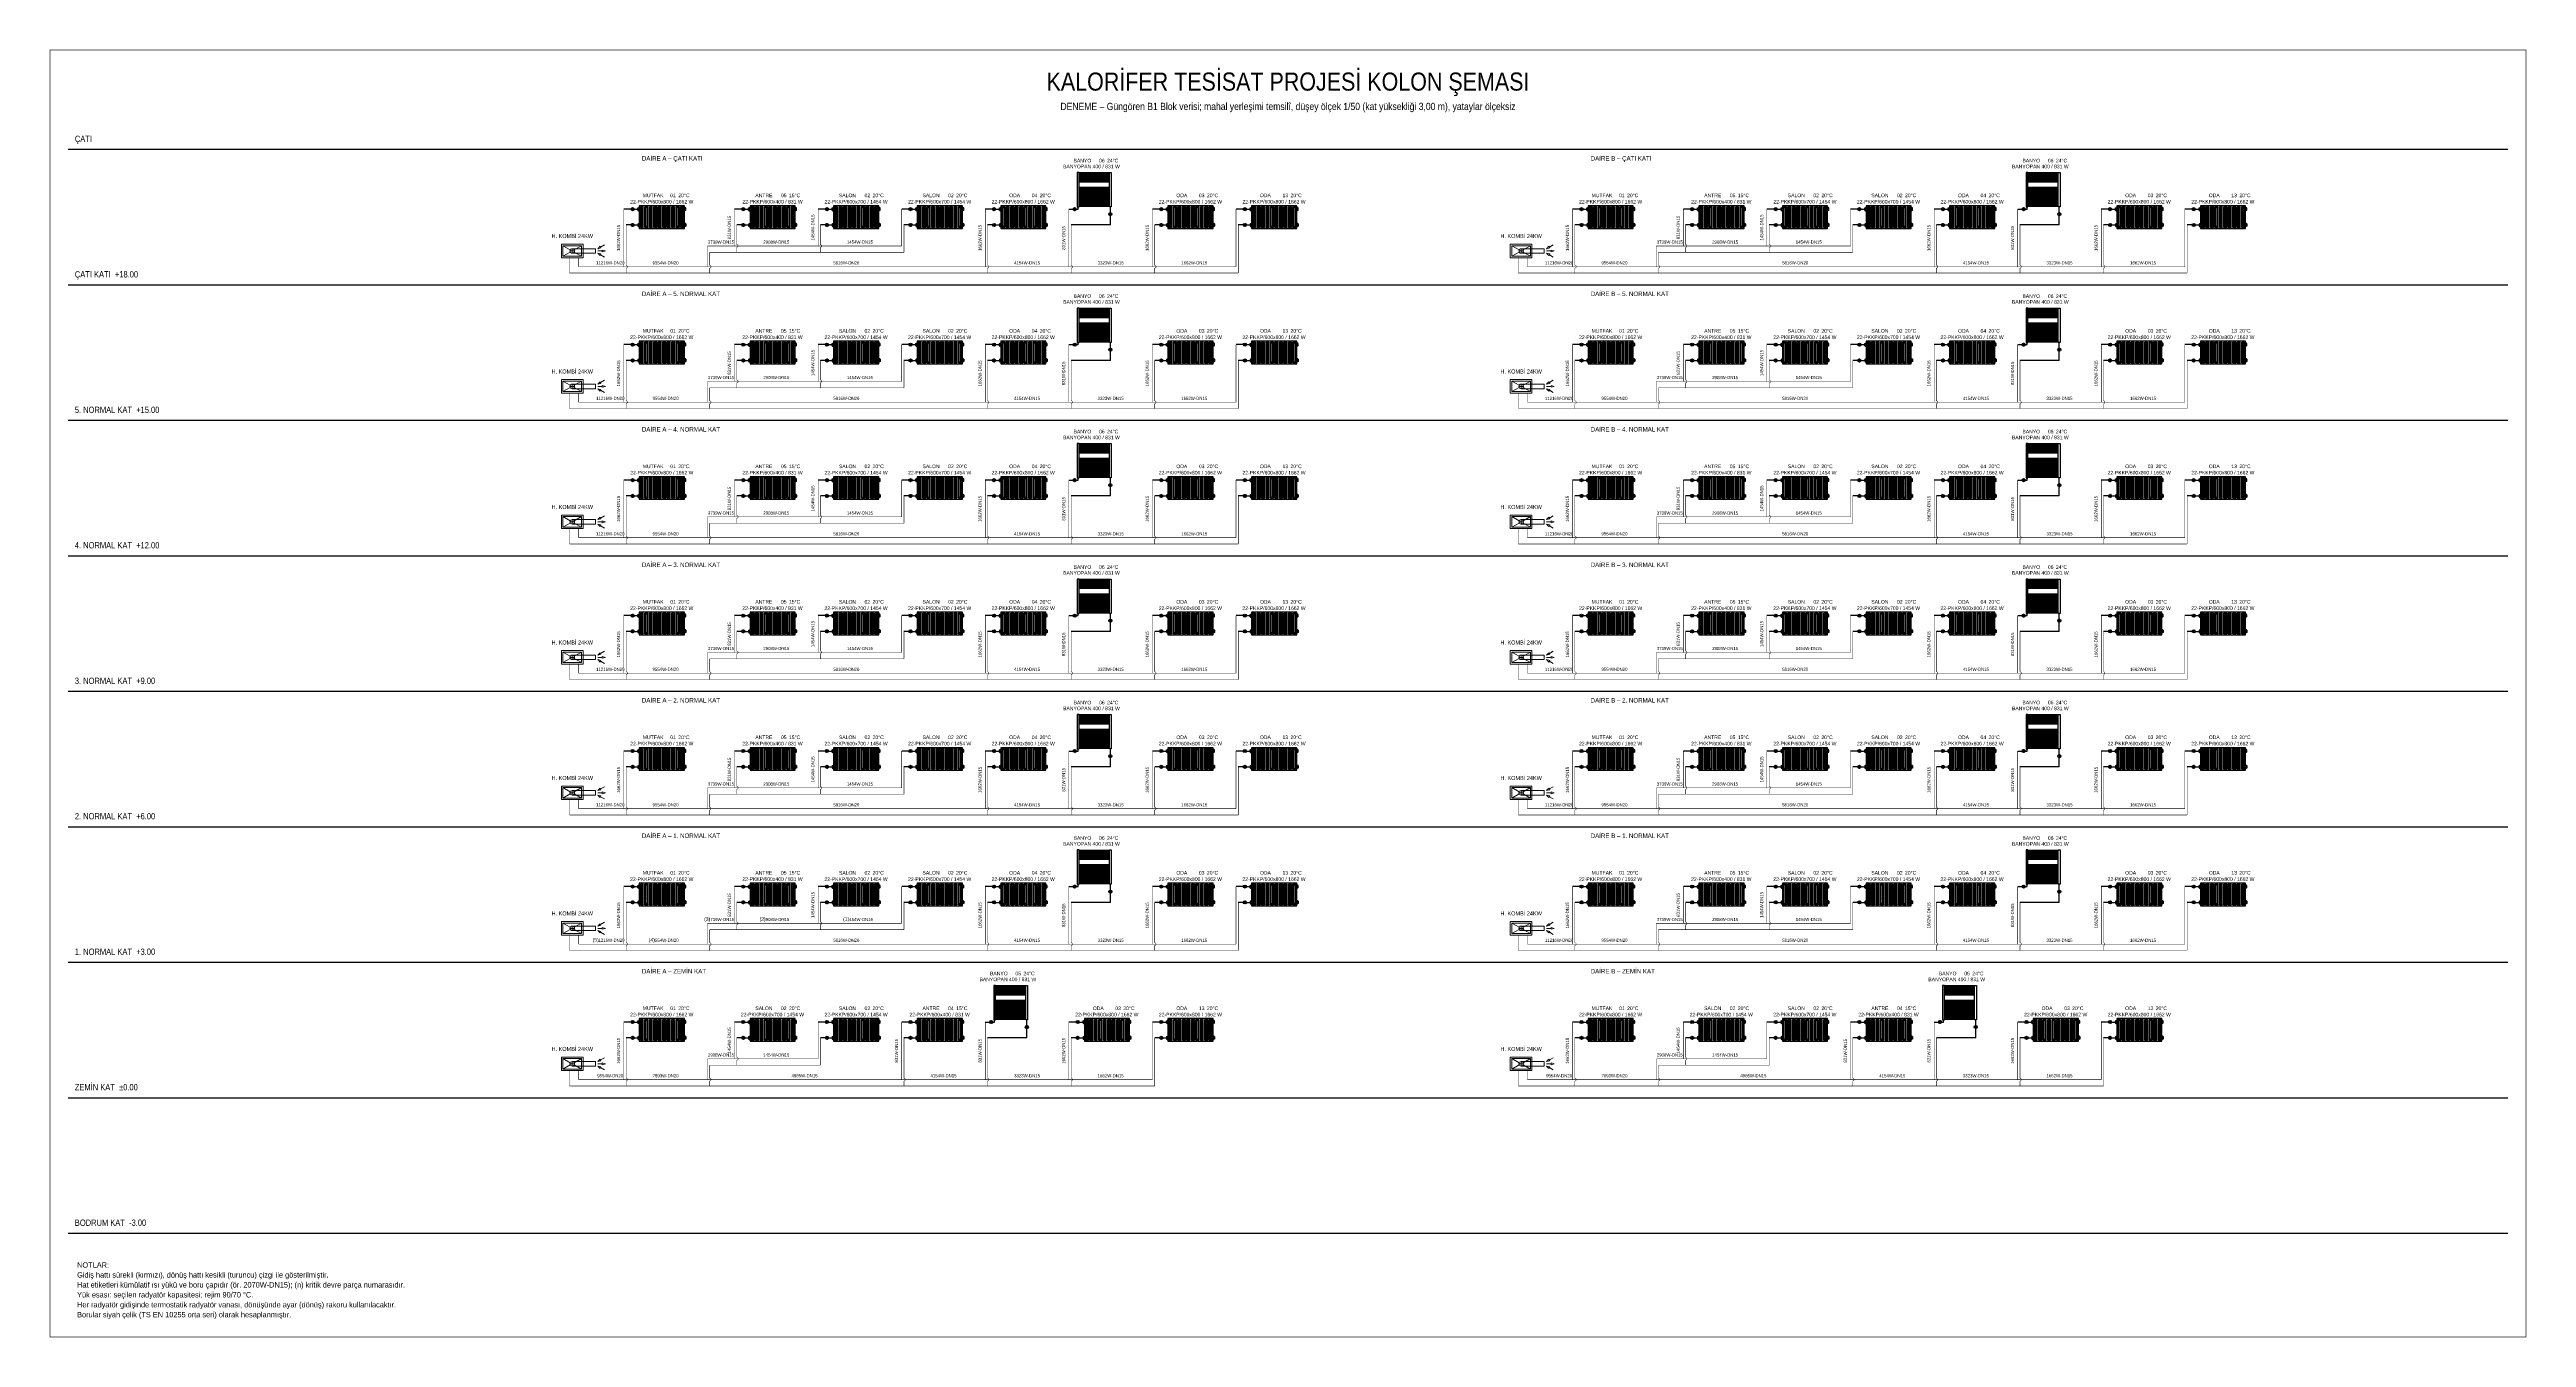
# Model space of a CAD drawing. Header units: centimetres. Extents: x -61 to 10101, y -10239 to 1521.
# Drawn here: x -41 to 5441, y -4431 to -1579 of the extents above; entities that cross this region are included whole.
import ezdxf
from ezdxf.enums import TextEntityAlignment as Align

# ---------------------------------------------------------------- set-up
doc = ezdxf.new("R2010")
doc.units = ezdxf.units.CM
doc.linetypes.add('DASHED', pattern=[1.524, 1.27, -0.254])
doc.linetypes.add('ISITMA DONUS HATTI', pattern=[1.66, 1.57, -0.02, -0.07])
for name, color, linetype in [('MTY-ISITMA-DONUS-BORU', 30, 'ISITMA DONUS HATTI'), ('MTY-ISITMA-GIDIS-BORU', 10, 'Continuous'), ('MTY-RADYATÖR', 2, 'Continuous'), ('MTY-TEFRIS', 15, 'Continuous'), ('ROTAS-BASLIK', 7, 'Continuous'), ('ROTAS-CIHAZ', 135, 'Continuous'), ('ROTAS-DENEME', 1, 'Continuous'), ('ROTAS-ISITMA-CAP', 41, 'Continuous'), ('ROTAS-ISITMA-DONUS', 30, 'DASHED'), ('ROTAS-ISITMA-GIDIS', 10, 'Continuous'), ('ROTAS-KAT-BANDI', 8, 'Continuous'), ('ROTAS-KRITIK', 1, 'Continuous'), ('ROTAS-MASKE', 7, 'Continuous'), ('ROTAS-PAFTA', 7, 'Continuous'), ('ROTAS-RADYATOR', 2, 'Continuous'), ('ROTAS-YAZI', 7, 'Continuous')]:
    doc.layers.add(name, color=color, linetype=linetype)
doc.styles.add('MTYCAPLT', font='arial.ttf', dxfattribs={"width": 0.65, "height": 1})
doc.styles.add('ROTAS', font='arial.ttf')

# ---------------------------------------------------------------- blocks, each defined once
blk = doc.blocks.new('MTY-KOMBİ')
at = {"layer": 'MTY-TEFRIS', "color": 1, "lineweight": 20, "ltscale": 40}
for p, q in [((19.5, 17.5), (3.4, 26.6)), ((19.5, 12.5), (3.4, 3.4)), ((18.9, 15), (28.9, 15)), ((23.9, 20), (23.9, 10)), ((44.4, 26.6), (28.2, 17.5)), ((44.4, 3.4), (28.2, 12.5))]:
    blk.add_line(p, q, dxfattribs=at)
at = {"layer": 'MTY-TEFRIS', "color": 7, "lineweight": 20, "ltscale": 40}
for p, q in [((23.9, 20), (75.3, 20)), ((23.9, 10), (75.3, 10)), ((75.3, 20), (75.3, 10)), ((85.4, 25.3), (80.3, 20)), ((87.4, 21.8), (80.3, 20)), ((80.3, 15), (90.3, 15)), ((87.4, 8.2), (80.3, 10)), ((85.4, 4.7), (80.3, 10)), ((86.4, 23.6), (85.4, 25.3)), ((86.4, 6.5), (85.4, 4.7)), ((95, 28.6), (86.4, 23.6)), ((86.4, 23.6), (87.4, 21.8)), ((86.4, 6.5), (87.4, 8.2)), ((95, 1.4), (86.4, 6.5)), ((90.3, 15), (90.3, 17)), ((90.3, 17), (97.3, 15)), ((90.3, 15), (90.3, 13)), ((90.3, 13), (97.3, 15))]:
    blk.add_line(p, q, dxfattribs=at)
blk.add_lwpolyline([(0, 0), (47.8, 0), (47.8, 30), (0, 30)], close=True, dxfattribs=at)
at = {"layer": 'MTY-TEFRIS', "color": 1, "lineweight": 20, "ltscale": 40}
blk.add_lwpolyline([(3.4, 3.4), (44.4, 3.4), (44.4, 26.6), (3.4, 26.6)], close=True, dxfattribs=at)
at = {"layer": 'MTY-TEFRIS', "color": 7, "lineweight": 20, "ltscale": 40}
blk.add_circle((23.9, 15), 5, dxfattribs=at)
blk = doc.blocks.new('MTY-RADYATOR KOLON')
at = {"layer": 'MTY-ISITMA-DONUS-BORU'}
for p, q in [((11, 22.5), (0, 22.5)), ((17.9, 22.5), (26.3, 22.5))]:
    blk.add_line(p, q, dxfattribs=at)
at = {"layer": 'MTY-ISITMA-GIDIS-BORU'}
for p, q in [((11, 57.5), (-5, 57.5)), ((17.9, 57.5), (26.3, 57.5))]:
    blk.add_line(p, q, dxfattribs=at)
at = {"layer": 'MTY-RADYATÖR', "color": 15}
for p, q in [((11.7, 57.5), (12.5, 57.5)), ((12.3, 58.4), (11.9, 58.5)), ((12.3, 56.6), (11.9, 56.5)), ((12.8, 59.1), (12.5, 59.4)), ((12.8, 55.9), (12.5, 55.6)), ((13.4, 60), (13.6, 59.6)), ((13.4, 55), (13.6, 55.4)), ((14.5, 60.2), (14.5, 59.4)), ((14.5, 54.8), (14.5, 55.6)), ((15.5, 60), (15.3, 59.6)), ((15.5, 55), (15.3, 55.4)), ((16.1, 59.1), (16.4, 59.4)), ((16.1, 55.9), (16.4, 55.6)), ((17.2, 57.5), (16.4, 57.5)), ((16.6, 58.4), (17, 58.5)), ((16.6, 56.6), (17, 56.5)), ((26.3, 60.2), (27.2, 60.2)), ((26.3, 58.8), (26.3, 60.2)), ((26.3, 58.8), (27.2, 58.8)), ((26.3, 56.2), (26.3, 58.8)), ((26.3, 56.2), (27.2, 56.2)), ((26.3, 54.8), (26.3, 56.2)), ((26.3, 54.8), (27.2, 54.8)), ((27.2, 60.2), (27.2, 60.7)), ((27.2, 60.7), (27.8, 60.7)), ((27.2, 58.8), (27.2, 60.2)), ((27.2, 56.2), (27.2, 58.8)), ((27.2, 54.8), (27.2, 56.2)), ((27.2, 54.3), (27.2, 54.8)), ((27.8, 60.9), (28.8, 61)), ((27.8, 60.7), (27.8, 60.9)), ((27.8, 54.3), (27.8, 60.7)), ((31.6, 17.2), (31.6, 63)), ((31.6, 63), (38.2, 63)), ((33.4, 61.3), (31.6, 63)), ((33.4, 19), (33.4, 61.3)), ((33.4, 61.3), (36.5, 61.3)), ((36.5, 61.3), (38.2, 63)), ((36.5, 19), (36.5, 61.3)), ((38.2, 17.2), (38.2, 63)), ((41.5, 17.2), (41.5, 63)), ((43.3, 61.3), (41.5, 63)), ((41.5, 63), (48.1, 63)), ((43.3, 19), (43.3, 61.3)), ((43.3, 61.3), (46.4, 61.3)), ((46.4, 61.3), (48.1, 63)), ((46.4, 19), (46.4, 61.3)), ((48.1, 17.2), (48.1, 63)), ((51.5, 17.2), (51.5, 63)), ((53.2, 61.3), (51.5, 63)), ((51.5, 63), (58, 63)), ((53.2, 19), (53.2, 61.3)), ((53.2, 61.3), (56.3, 61.3)), ((56.3, 61.3), (58, 63)), ((56.3, 19), (56.3, 61.3)), ((58, 17.2), (58, 63)), ((61.4, 17.2), (61.4, 63)), ((61.4, 63), (67.9, 63)), ((63.1, 61.3), (61.4, 63)), ((63.1, 19), (63.1, 61.3)), ((63.1, 61.3), (66.2, 61.3)), ((66.2, 61.3), (67.9, 63)), ((66.2, 19), (66.2, 61.3)), ((67.9, 17.2), (67.9, 63)), ((71.3, 17.2), (71.3, 63)), ((71.3, 63), (77.8, 63)), ((73, 61.3), (71.3, 63)), ((73, 19), (73, 61.3)), ((73, 61.3), (76.1, 61.3)), ((76.1, 61.3), (77.8, 63)), ((76.1, 19), (76.1, 61.3)), ((77.8, 17.2), (77.8, 63)), ((81.2, 17.2), (81.2, 63)), ((81.2, 63), (87.7, 63)), ((82.9, 61.3), (81.2, 63)), ((82.9, 19), (82.9, 61.3)), ((82.9, 61.3), (86, 61.3)), ((86, 61.3), (87.7, 63)), ((86, 19), (86, 61.3)), ((87.7, 17.2), (87.7, 63)), ((91.1, 17.2), (91.1, 63)), ((91.1, 63), (97.6, 63)), ((92.8, 61.3), (91.1, 63)), ((92.8, 19), (92.8, 61.3)), ((92.8, 61.3), (95.9, 61.3)), ((95.9, 61.3), (97.6, 63)), ((95.9, 19), (95.9, 61.3)), ((97.6, 17.2), (97.6, 63)), ((101, 17.2), (101, 63)), ((101, 63), (107.5, 63)), ((102.7, 61.3), (101, 63)), ((102.7, 19), (102.7, 61.3)), ((102.7, 61.3), (105.8, 61.3)), ((105.8, 61.3), (107.5, 63)), ((105.8, 19), (105.8, 61.3)), ((107.5, 17.2), (107.5, 63)), ((110.9, 17.2), (110.9, 63)), ((110.9, 63), (117.4, 63)), ((112.6, 61.3), (110.9, 63)), ((112.6, 19), (112.6, 61.3)), ((112.6, 61.3), (115.7, 61.3)), ((115.7, 61.3), (117.4, 63)), ((115.7, 19), (115.7, 61.3)), ((117.4, 17.2), (117.4, 63)), ((120.8, 17.2), (120.8, 63)), ((120.8, 63), (127.3, 63)), ((122.5, 61.3), (120.8, 63)), ((122.5, 19), (122.5, 61.3)), ((122.5, 61.3), (125.6, 61.3)), ((125.6, 61.3), (127.3, 63)), ((125.6, 19), (125.6, 61.3)), ((127.3, 17.2), (127.3, 63)), ((130.8, 60.9), (129.8, 61)), ((130.8, 60.7), (130.8, 60.9)), ((130.8, 54.3), (130.8, 60.7)), ((131.4, 60.7), (130.8, 60.7)), ((131.4, 60.2), (131.4, 60.7)), ((132.3, 60.2), (131.4, 60.2)), ((131.4, 58.8), (131.4, 60.2)), ((132.3, 58.8), (131.4, 58.8)), ((131.4, 56.2), (131.4, 58.8)), ((132.3, 56.2), (131.4, 56.2)), ((131.4, 54.8), (131.4, 56.2)), ((132.3, 54.8), (131.4, 54.8)), ((131.4, 54.3), (131.4, 54.8)), ((132.3, 58.8), (132.3, 60.2)), ((132.3, 56.2), (132.3, 58.8)), ((132.3, 54.8), (132.3, 56.2)), ((15.2, 22.5), (13.8, 22.5)), ((26.3, 25.2), (27.2, 25.2)), ((26.3, 25.2), (26.3, 23.8)), ((26.3, 23.8), (27.2, 23.8)), ((26.3, 23.8), (26.3, 21.2)), ((26.3, 21.2), (27.2, 21.2)), ((26.3, 21.2), (26.3, 19.8)), ((26.3, 19.8), (27.2, 19.8)), ((27.2, 54.3), (27.8, 54.3)), ((27.2, 25.7), (27.8, 25.7)), ((27.2, 25.7), (27.2, 25.2)), ((27.2, 25.2), (27.2, 23.8)), ((27.2, 23.8), (27.2, 21.2)), ((27.2, 21.2), (27.2, 19.8)), ((27.2, 19.8), (27.2, 19.3)), ((27.2, 19.3), (27.8, 19.3)), ((27.8, 54.1), (27.8, 54.3)), ((27.8, 54.1), (28.8, 54)), ((27.8, 25.9), (28.8, 26)), ((27.8, 25.9), (27.8, 25.7)), ((27.8, 25.7), (27.8, 19.3)), ((27.8, 19.3), (27.8, 19.1)), ((27.8, 19.1), (28.8, 19)), ((33.4, 19), (31.6, 17.2)), ((38.2, 17.2), (31.6, 17.2)), ((36.5, 19), (33.4, 19)), ((36.5, 19), (38.2, 17.2)), ((43.3, 19), (41.5, 17.2)), ((48.1, 17.2), (41.5, 17.2)), ((46.4, 19), (43.3, 19)), ((46.4, 19), (48.1, 17.2)), ((53.2, 19), (51.5, 17.2)), ((58, 17.2), (51.5, 17.2)), ((56.3, 19), (53.2, 19)), ((56.3, 19), (58, 17.2)), ((63.1, 19), (61.4, 17.2)), ((67.9, 17.2), (61.4, 17.2)), ((66.2, 19), (63.1, 19)), ((66.2, 19), (67.9, 17.2)), ((73, 19), (71.3, 17.2)), ((77.8, 17.2), (71.3, 17.2)), ((76.1, 19), (73, 19)), ((76.1, 19), (77.8, 17.2)), ((82.9, 19), (81.2, 17.2)), ((87.7, 17.2), (81.2, 17.2)), ((86, 19), (82.9, 19)), ((86, 19), (87.7, 17.2)), ((92.8, 19), (91.1, 17.2)), ((97.6, 17.2), (91.1, 17.2)), ((95.9, 19), (92.8, 19)), ((95.9, 19), (97.6, 17.2)), ((102.7, 19), (101, 17.2)), ((107.5, 17.2), (101, 17.2)), ((105.8, 19), (102.7, 19)), ((105.8, 19), (107.5, 17.2)), ((112.6, 19), (110.9, 17.2)), ((117.4, 17.2), (110.9, 17.2)), ((115.7, 19), (112.6, 19)), ((115.7, 19), (117.4, 17.2)), ((122.5, 19), (120.8, 17.2)), ((127.3, 17.2), (120.8, 17.2)), ((125.6, 19), (122.5, 19)), ((125.6, 19), (127.3, 17.2)), ((130.8, 54.1), (129.8, 54)), ((130.8, 25.9), (129.8, 26)), ((130.8, 19.1), (129.8, 19)), ((131.4, 54.3), (130.8, 54.3)), ((130.8, 54.1), (130.8, 54.3)), ((130.8, 25.9), (130.8, 25.7)), ((130.8, 25.7), (130.8, 19.3)), ((131.4, 25.7), (130.8, 25.7)), ((130.8, 19.3), (130.8, 19.1)), ((131.4, 19.3), (130.8, 19.3)), ((131.4, 25.7), (131.4, 25.2)), ((132.3, 25.2), (131.4, 25.2)), ((131.4, 25.2), (131.4, 23.8)), ((132.3, 23.8), (131.4, 23.8)), ((131.4, 23.8), (131.4, 21.2)), ((132.3, 21.2), (131.4, 21.2)), ((131.4, 21.2), (131.4, 19.8)), ((132.3, 19.8), (131.4, 19.8)), ((131.4, 19.8), (131.4, 19.3)), ((132.3, 25.2), (132.3, 23.8)), ((132.3, 23.8), (132.3, 21.2)), ((132.3, 21.2), (132.3, 19.8))]:
    blk.add_line(p, q, dxfattribs=at)
blk.add_lwpolyline([(129.3, 65), (29.3, 65), (29.3, 15), (129.3, 15)], close=True, dxfattribs=at)
for centre, radius in [((14.5, 57.5), 3.45), ((14.5, 57.5), 2.72), ((14.5, 57.5), 1.41), ((14.5, 22.5), 3.45), ((14.5, 22.5), 0.697)]:
    blk.add_circle(centre, radius, dxfattribs=at)
for centre, radius, start, end in [((28.7, 61.6), 0.575, 274, 350), ((129.8, 61.6), 0.575, 190, 266), ((12.6, 23.9), 0.622, 108, 180), ((10.3, 22.5), 2.15, 320.2532, 39.7468), ((12.6, 21.1), 0.622, 180, 252), ((12.5, 28.5), 4.01, 267.9571, 308.0429), ((13.1, 18.2), 2.44, 37.6114, 106.3886), ((15.2, 24.7), 0.622, 36, 108), ((15.2, 20.3), 0.622, 252, 324), ((18.5, 25.4), 2.8, 186.5365, 245.4635), ((18.3, 19.7), 2.6, 112.1116, 175.8884), ((16.8, 22.5), 0.622, 324, 36), ((28.7, 53.4), 0.575, 10, 86), ((28.7, 26.6), 0.575, 274, 350), ((28.7, 18.4), 0.575, 10, 86), ((129.8, 53.4), 0.575, 94, 170), ((129.8, 26.6), 0.575, 190, 266), ((129.8, 18.4), 0.575, 94, 170)]:
    blk.add_arc(centre, radius, start, end, dxfattribs=at)
at = {"layer": 'MTY-RADYATÖR', "color": 2, "style": 'MTYCAPLT', "width": 0.65}
for tag, p, height in [('NO_001', (33.9, 42.2), 15), ('MAHAL_001', (63.5, 86), 10), ('RAD_001', (69.6, 72.5), 10), ('DERECE_001', (86.3, 32.4), 10)]:
    blk.add_attdef(tag, p, '', height=height, dxfattribs=at)
blk = doc.blocks.new('MTY-RADYATÖR BANYOPAN KOLON')
at = {"layer": 'MTY-ISITMA-DONUS-BORU'}
for p, q in [((87, 49.7), (87, 62.5)), ((87, 22.5), (0, 22.5)), ((87, 22.5), (87, 42.8))]:
    blk.add_line(p, q, dxfattribs=at)
at = {"layer": 'MTY-ISITMA-GIDIS-BORU'}
for p, q in [((-5, 57.5), (4.6, 57.5)), ((11.5, 57.5), (15.7, 57.5)), ((15.7, 57.5), (15.7, 62.5))]:
    blk.add_line(p, q, dxfattribs=at)
at = {"layer": 'MTY-RADYATÖR', "color": 15}
for p, q in [((8.7, 57.5), (7.3, 57.5)), ((87.7, 46.3), (86.3, 46.3))]:
    blk.add_line(p, q, dxfattribs=at)
at = {"layer": 'MTY-RADYATÖR', "color": 15, "linetype": 'ByBlock'}
for points in [[(13.7, 138.5), (13.7, 62.5)], [(17.7, 138.5), (13.7, 138.5)], [(17.7, 62.5), (17.7, 138.5)], [(84.7, 137.7), (17.7, 137.7)], [(84.7, 135.2), (17.7, 135.2)], [(84.7, 134.1), (17.7, 134.1)], [(84.7, 131.6), (17.7, 131.6)], [(84.7, 130.5), (17.7, 130.5)], [(84.7, 128), (17.7, 128)], [(84.7, 126.9), (17.7, 126.9)], [(84.7, 124.4), (17.7, 124.4)], [(84.7, 123.3), (17.7, 123.3)], [(84.7, 120.8), (17.7, 120.8)], [(84.7, 119.7), (17.7, 119.7)], [(84.7, 117.2), (17.7, 117.2)], [(84.7, 62.5), (84.7, 138.5)], [(84.7, 138.5), (88.7, 138.5)], [(88.7, 138.5), (88.7, 62.5)], [(13.7, 62.5), (17.7, 62.5)], [(84.7, 105.3), (17.7, 105.3)], [(84.7, 102.8), (17.7, 102.8)], [(84.7, 101.7), (17.7, 101.7)], [(84.7, 99.2), (17.7, 99.2)], [(84.7, 98.1), (17.7, 98.1)], [(84.7, 95.6), (17.7, 95.6)], [(84.7, 94.5), (17.7, 94.5)], [(84.7, 92), (17.7, 92)], [(84.7, 90.9), (17.7, 90.9)], [(84.7, 88.4), (17.7, 88.4)], [(84.7, 87.3), (17.7, 87.3)], [(84.7, 84.8), (17.7, 84.8)], [(84.7, 83.7), (17.7, 83.7)], [(84.7, 81.2), (17.7, 81.2)], [(84.7, 80.1), (17.7, 80.1)], [(84.7, 77.6), (17.7, 77.6)], [(84.7, 76.5), (17.7, 76.5)], [(84.7, 74), (17.7, 74)], [(84.7, 72.9), (17.7, 72.9)], [(84.7, 70.4), (17.7, 70.4)], [(84.7, 69.3), (17.7, 69.3)], [(84.7, 66.9), (17.7, 66.9)], [(84.7, 65.7), (17.7, 65.7)], [(84.7, 63.2), (17.7, 63.2)], [(88.7, 62.5), (84.7, 62.5)]]:
    blk.add_lwpolyline(points, dxfattribs=at)
at = {"layer": 'MTY-RADYATÖR', "color": 15}
for centre, radius in [((8, 57.5), 3.45), ((8, 57.5), 0.697), ((87, 46.3), 3.45), ((87, 46.3), 0.697)]:
    blk.add_circle(centre, radius, dxfattribs=at)
for centre, radius, start, end in [((6.1, 58.9), 0.622, 108, 180), ((3.8, 57.5), 2.15, 320.2532, 39.7468), ((6.1, 56.1), 0.622, 180, 252), ((6.1, 63.5), 4.01, 267.9571, 308.0429), ((6.6, 53.2), 2.44, 37.6114, 106.3886), ((8.7, 59.7), 0.622, 36, 108), ((8.7, 55.3), 0.622, 252, 324), ((12, 60.4), 2.8, 186.5365, 245.4635), ((11.8, 54.7), 2.6, 112.1116, 175.8884), ((10.4, 57.5), 0.622, 324, 36), ((85.1, 47.7), 0.622, 108, 180), ((82.8, 46.3), 2.15, 320.2532, 39.7468), ((85.1, 44.9), 0.622, 180, 252), ((85, 52.3), 4.01, 267.9571, 308.0429), ((85.6, 42), 2.44, 37.6114, 106.3886), ((87.7, 48.5), 0.622, 36, 108), ((87.7, 44.1), 0.622, 252, 324), ((91, 49.2), 2.8, 186.5365, 245.4635), ((90.8, 43.5), 2.6, 112.1116, 175.8884), ((89.3, 46.3), 0.622, 324, 36)]:
    blk.add_arc(centre, radius, start, end, dxfattribs=at)
at = {"layer": 'MTY-RADYATÖR', "style": 'MTYCAPLT', "width": 0.65}
for tag, p, height in [('MAHAL_001', (35.4, 157.7), 10), ('DERECE_001', (32.2, 111.8), 10), ('RAD_001', (41.5, 142.7), 10), ('NO_001', (40.8, 78), 15)]:
    blk.add_attdef(tag, p, '', height=height, dxfattribs=at)

msp = doc.modelspace()

# ---------------------------------------------------------------- linework, layer by layer
at = {"layer": 'ROTAS-ISITMA-DONUS', "ltscale": 12, "const_width": 1}
for points in [[(1235, -2074), (1235, -2063, 1), (1235, -2057), (1235, -1967.5)], [(1480, -2028), (1480, -2017, 1), (1480, -2011), (1480, -1967.5)], [(1665, -2028), (1665, -2017, 1), (1665, -2011), (1665, -1967.5)], [(2035, -2074), (2035, -2063, 1), (2035, -2057), (2035, -1967.5)], [(2220, -2074), (2220, -2063, 1), (2220, -2057), (2220, -1967.5)], [(2405, -2074), (2405, -2063, 1), (2405, -2057), (2405, -1967.5)], [(3335, -2074), (3335, -2063, 1), (3335, -2057), (3335, -1967.5)], [(3580, -2028), (3580, -2017, 1), (3580, -2011), (3580, -1967.5)], [(3765, -2028), (3765, -2017, 1), (3765, -2011), (3765, -1967.5)], [(4135, -2074), (4135, -2063, 1), (4135, -2057), (4135, -1967.5)], [(4320, -2074), (4320, -2063, 1), (4320, -2057), (4320, -1967.5)], [(4505, -2074), (4505, -2063, 1), (4505, -2057), (4505, -1967.5)], [(1420, -2074), (1420, -2063, 1), (1420, -2057), (1420, -2028)], [(3520, -2074), (3520, -2063, 1), (3520, -2057), (3520, -2028)], [(1235, -2374), (1235, -2363, 1), (1235, -2357), (1235, -2267.5)], [(1480, -2328), (1480, -2317, 1), (1480, -2311), (1480, -2267.5)], [(1665, -2328), (1665, -2317, 1), (1665, -2311), (1665, -2267.5)], [(2035, -2374), (2035, -2363, 1), (2035, -2357), (2035, -2267.5)], [(2220, -2374), (2220, -2363, 1), (2220, -2357), (2220, -2267.5)], [(2405, -2374), (2405, -2363, 1), (2405, -2357), (2405, -2267.5)], [(3335, -2374), (3335, -2363, 1), (3335, -2357), (3335, -2267.5)], [(3580, -2328), (3580, -2317, 1), (3580, -2311), (3580, -2267.5)], [(3765, -2328), (3765, -2317, 1), (3765, -2311), (3765, -2267.5)], [(4135, -2374), (4135, -2363, 1), (4135, -2357), (4135, -2267.5)], [(4320, -2374), (4320, -2363, 1), (4320, -2357), (4320, -2267.5)], [(4505, -2374), (4505, -2363, 1), (4505, -2357), (4505, -2267.5)], [(1420, -2374), (1420, -2363, 1), (1420, -2357), (1420, -2328)], [(3520, -2374), (3520, -2363, 1), (3520, -2357), (3520, -2328)], [(1235, -2674), (1235, -2663, 1), (1235, -2657), (1235, -2567.5)], [(1480, -2628), (1480, -2617, 1), (1480, -2611), (1480, -2567.5)], [(1665, -2628), (1665, -2617, 1), (1665, -2611), (1665, -2567.5)], [(2035, -2674), (2035, -2663, 1), (2035, -2657), (2035, -2567.5)], [(2220, -2674), (2220, -2663, 1), (2220, -2657), (2220, -2567.5)], [(2405, -2674), (2405, -2663, 1), (2405, -2657), (2405, -2567.5)], [(3335, -2674), (3335, -2663, 1), (3335, -2657), (3335, -2567.5)], [(3580, -2628), (3580, -2617, 1), (3580, -2611), (3580, -2567.5)], [(3765, -2628), (3765, -2617, 1), (3765, -2611), (3765, -2567.5)], [(4135, -2674), (4135, -2663, 1), (4135, -2657), (4135, -2567.5)], [(4320, -2674), (4320, -2663, 1), (4320, -2657), (4320, -2567.5)], [(4505, -2674), (4505, -2663, 1), (4505, -2657), (4505, -2567.5)], [(1420, -2674), (1420, -2663, 1), (1420, -2657), (1420, -2628)], [(3520, -2674), (3520, -2663, 1), (3520, -2657), (3520, -2628)], [(1235, -2974), (1235, -2963, 1), (1235, -2957), (1235, -2867.5)], [(1480, -2928), (1480, -2917, 1), (1480, -2911), (1480, -2867.5)], [(1665, -2928), (1665, -2917, 1), (1665, -2911), (1665, -2867.5)], [(2035, -2974), (2035, -2963, 1), (2035, -2957), (2035, -2867.5)], [(2220, -2974), (2220, -2963, 1), (2220, -2957), (2220, -2867.5)], [(2405, -2974), (2405, -2963, 1), (2405, -2957), (2405, -2867.5)], [(3335, -2974), (3335, -2963, 1), (3335, -2957), (3335, -2867.5)], [(3580, -2928), (3580, -2917, 1), (3580, -2911), (3580, -2867.5)], [(3765, -2928), (3765, -2917, 1), (3765, -2911), (3765, -2867.5)], [(4135, -2974), (4135, -2963, 1), (4135, -2957), (4135, -2867.5)], [(4320, -2974), (4320, -2963, 1), (4320, -2957), (4320, -2867.5)], [(4505, -2974), (4505, -2963, 1), (4505, -2957), (4505, -2867.5)], [(1420, -2974), (1420, -2963, 1), (1420, -2957), (1420, -2928)], [(3520, -2974), (3520, -2963, 1), (3520, -2957), (3520, -2928)], [(1235, -3274), (1235, -3263, 1), (1235, -3257), (1235, -3167.5)], [(1480, -3228), (1480, -3217, 1), (1480, -3211), (1480, -3167.5)], [(1665, -3228), (1665, -3217, 1), (1665, -3211), (1665, -3167.5)], [(2035, -3274), (2035, -3263, 1), (2035, -3257), (2035, -3167.5)], [(2220, -3274), (2220, -3263, 1), (2220, -3257), (2220, -3167.5)], [(2405, -3274), (2405, -3263, 1), (2405, -3257), (2405, -3167.5)], [(3335, -3274), (3335, -3263, 1), (3335, -3257), (3335, -3167.5)], [(3580, -3228), (3580, -3217, 1), (3580, -3211), (3580, -3167.5)], [(3765, -3228), (3765, -3217, 1), (3765, -3211), (3765, -3167.5)], [(4135, -3274), (4135, -3263, 1), (4135, -3257), (4135, -3167.5)], [(4320, -3274), (4320, -3263, 1), (4320, -3257), (4320, -3167.5)], [(4505, -3274), (4505, -3263, 1), (4505, -3257), (4505, -3167.5)], [(1420, -3274), (1420, -3263, 1), (1420, -3257), (1420, -3228)], [(3520, -3274), (3520, -3263, 1), (3520, -3257), (3520, -3228)], [(1235, -3574), (1235, -3563, 1), (1235, -3557), (1235, -3467.5)], [(1480, -3528), (1480, -3517, 1), (1480, -3511), (1480, -3467.5)], [(1665, -3528), (1665, -3517, 1), (1665, -3511), (1665, -3467.5)], [(2035, -3574), (2035, -3563, 1), (2035, -3557), (2035, -3467.5)], [(2220, -3574), (2220, -3563, 1), (2220, -3557), (2220, -3467.5)], [(2405, -3574), (2405, -3563, 1), (2405, -3557), (2405, -3467.5)], [(3335, -3574), (3335, -3563, 1), (3335, -3557), (3335, -3467.5)], [(3580, -3528), (3580, -3517, 1), (3580, -3511), (3580, -3467.5)], [(3765, -3528), (3765, -3517, 1), (3765, -3511), (3765, -3467.5)], [(4135, -3574), (4135, -3563, 1), (4135, -3557), (4135, -3467.5)], [(4320, -3574), (4320, -3563, 1), (4320, -3557), (4320, -3467.5)], [(4505, -3574), (4505, -3563, 1), (4505, -3557), (4505, -3467.5)], [(1420, -3574), (1420, -3563, 1), (1420, -3557), (1420, -3528)], [(3520, -3574), (3520, -3563, 1), (3520, -3557), (3520, -3528)], [(1235, -3874), (1235, -3863, 1), (1235, -3857), (1235, -3767.5)], [(1480, -3828), (1480, -3817, 1), (1480, -3811), (1480, -3767.5)], [(1850, -3874), (1850, -3863, 1), (1850, -3857), (1850, -3767.5)], [(2035, -3874), (2035, -3863, 1), (2035, -3857), (2035, -3767.5)], [(2220, -3874), (2220, -3863, 1), (2220, -3857), (2220, -3767.5)], [(3335, -3874), (3335, -3863, 1), (3335, -3857), (3335, -3767.5)], [(3580, -3828), (3580, -3817, 1), (3580, -3811), (3580, -3767.5)], [(3950, -3874), (3950, -3863, 1), (3950, -3857), (3950, -3767.5)], [(4135, -3874), (4135, -3863, 1), (4135, -3857), (4135, -3767.5)], [(4320, -3874), (4320, -3863, 1), (4320, -3857), (4320, -3767.5)], [(1420, -3874), (1420, -3863, 1), (1420, -3857), (1420, -3828)], [(3520, -3874), (3520, -3863, 1), (3520, -3857), (3520, -3828)]]:
    msp.add_lwpolyline(points, format="xyb", dxfattribs=at)
for points in [[(1850, -2028), (1850, -1967.5)], [(2590, -2074), (2590, -1967.5)], [(3950, -2028), (3950, -1967.5)], [(4690, -2074), (4690, -1967.5)], [(1420, -2028), (1850, -2028)], [(3520, -2028), (3950, -2028)], [(1110, -2040), (1110, -2074)], [(1110, -2074), (1170, -2074)], [(1170, -2074), (2590, -2074)], [(3210, -2040), (3210, -2074)], [(3210, -2074), (3270, -2074)], [(3270, -2074), (4690, -2074)], [(1850, -2328), (1850, -2267.5)], [(2590, -2374), (2590, -2267.5)], [(3950, -2328), (3950, -2267.5)], [(4690, -2374), (4690, -2267.5)], [(1110, -2340), (1110, -2374)], [(1420, -2328), (1850, -2328)], [(3210, -2340), (3210, -2374)], [(3520, -2328), (3950, -2328)], [(1110, -2374), (1170, -2374)], [(1170, -2374), (2590, -2374)], [(3210, -2374), (3270, -2374)], [(3270, -2374), (4690, -2374)], [(1850, -2628), (1850, -2567.5)], [(2590, -2674), (2590, -2567.5)], [(3950, -2628), (3950, -2567.5)], [(4690, -2674), (4690, -2567.5)], [(1420, -2628), (1850, -2628)], [(3520, -2628), (3950, -2628)], [(1110, -2640), (1110, -2674)], [(1110, -2674), (1170, -2674)], [(1170, -2674), (2590, -2674)], [(3210, -2640), (3210, -2674)], [(3210, -2674), (3270, -2674)], [(3270, -2674), (4690, -2674)], [(1850, -2928), (1850, -2867.5)], [(2590, -2974), (2590, -2867.5)], [(3950, -2928), (3950, -2867.5)], [(4690, -2974), (4690, -2867.5)], [(1110, -2940), (1110, -2974)], [(1420, -2928), (1850, -2928)], [(3210, -2940), (3210, -2974)], [(3520, -2928), (3950, -2928)], [(1110, -2974), (1170, -2974)], [(1170, -2974), (2590, -2974)], [(3210, -2974), (3270, -2974)], [(3270, -2974), (4690, -2974)], [(1850, -3228), (1850, -3167.5)], [(2590, -3274), (2590, -3167.5)], [(3950, -3228), (3950, -3167.5)], [(4690, -3274), (4690, -3167.5)], [(1420, -3228), (1850, -3228)], [(3520, -3228), (3950, -3228)], [(1110, -3240), (1110, -3274)], [(1110, -3274), (1170, -3274)], [(1170, -3274), (2590, -3274)], [(3210, -3240), (3210, -3274)], [(3210, -3274), (3270, -3274)], [(3270, -3274), (4690, -3274)], [(1850, -3528), (1850, -3467.5)], [(2590, -3574), (2590, -3467.5)], [(3950, -3528), (3950, -3467.5)], [(4690, -3574), (4690, -3467.5)], [(1110, -3540), (1110, -3574)], [(1420, -3528), (1850, -3528)], [(3210, -3540), (3210, -3574)], [(3520, -3528), (3950, -3528)], [(1110, -3574), (1170, -3574)], [(1170, -3574), (2590, -3574)], [(3210, -3574), (3270, -3574)], [(3270, -3574), (4690, -3574)], [(1665, -3828), (1665, -3767.5)], [(2405, -3874), (2405, -3767.5)], [(3765, -3828), (3765, -3767.5)], [(4505, -3874), (4505, -3767.5)], [(1420, -3828), (1665, -3828)], [(3520, -3828), (3765, -3828)], [(1110, -3840), (1110, -3874)], [(1110, -3874), (1170, -3874)], [(1170, -3874), (2405, -3874)], [(3210, -3840), (3210, -3874)], [(3210, -3874), (3270, -3874)], [(3270, -3874), (4505, -3874)]]:
    msp.add_lwpolyline(points, dxfattribs=at)
at = {"layer": 'ROTAS-ISITMA-GIDIS', "const_width": 1}
for points in [[(1230, -2060), (1230, -1932.5)], [(1475, -2014), (1475, -1932.5)], [(1660, -2014), (1660, -1932.5)], [(1845, -2014), (1845, -1932.5)], [(2030, -2060), (2030, -1932.5)], [(2215, -2060), (2215, -1932.5)], [(2400, -2060), (2400, -1932.5)], [(2585, -2060), (2585, -1932.5)], [(3330, -2060), (3330, -1932.5)], [(3575, -2014), (3575, -1932.5)], [(3760, -2014), (3760, -1932.5)], [(3945, -2014), (3945, -1932.5)], [(4130, -2060), (4130, -1932.5)], [(4315, -2060), (4315, -1932.5)], [(4500, -2060), (4500, -1932.5)], [(4685, -2060), (4685, -1932.5)], [(1415, -2060), (1415, -2014)], [(1415, -2014), (1845, -2014)], [(3515, -2060), (3515, -2014)], [(3515, -2014), (3945, -2014)], [(1130, -2040), (1130, -2060)], [(1130, -2060), (1170, -2060)], [(1170, -2060), (2585, -2060)], [(3230, -2040), (3230, -2060)], [(3230, -2060), (3270, -2060)], [(3270, -2060), (4685, -2060)], [(1230, -2360), (1230, -2232.5)], [(1475, -2314), (1475, -2232.5)], [(1660, -2314), (1660, -2232.5)], [(1845, -2314), (1845, -2232.5)], [(2030, -2360), (2030, -2232.5)], [(2215, -2360), (2215, -2232.5)], [(2400, -2360), (2400, -2232.5)], [(2585, -2360), (2585, -2232.5)], [(3330, -2360), (3330, -2232.5)], [(3575, -2314), (3575, -2232.5)], [(3760, -2314), (3760, -2232.5)], [(3945, -2314), (3945, -2232.5)], [(4130, -2360), (4130, -2232.5)], [(4315, -2360), (4315, -2232.5)], [(4500, -2360), (4500, -2232.5)], [(4685, -2360), (4685, -2232.5)], [(1130, -2340), (1130, -2360)], [(1415, -2360), (1415, -2314)], [(1415, -2314), (1845, -2314)], [(3230, -2340), (3230, -2360)], [(3515, -2360), (3515, -2314)], [(3515, -2314), (3945, -2314)], [(1130, -2360), (1170, -2360)], [(1170, -2360), (2585, -2360)], [(3230, -2360), (3270, -2360)], [(3270, -2360), (4685, -2360)], [(1230, -2660), (1230, -2532.5)], [(1475, -2614), (1475, -2532.5)], [(1660, -2614), (1660, -2532.5)], [(1845, -2614), (1845, -2532.5)], [(2030, -2660), (2030, -2532.5)], [(2215, -2660), (2215, -2532.5)], [(2400, -2660), (2400, -2532.5)], [(2585, -2660), (2585, -2532.5)], [(3330, -2660), (3330, -2532.5)], [(3575, -2614), (3575, -2532.5)], [(3760, -2614), (3760, -2532.5)], [(3945, -2614), (3945, -2532.5)], [(4130, -2660), (4130, -2532.5)], [(4315, -2660), (4315, -2532.5)], [(4500, -2660), (4500, -2532.5)], [(4685, -2660), (4685, -2532.5)], [(1415, -2660), (1415, -2614)], [(1415, -2614), (1845, -2614)], [(3515, -2660), (3515, -2614)], [(3515, -2614), (3945, -2614)], [(1130, -2640), (1130, -2660)], [(1130, -2660), (1170, -2660)], [(1170, -2660), (2585, -2660)], [(3230, -2640), (3230, -2660)], [(3230, -2660), (3270, -2660)], [(3270, -2660), (4685, -2660)], [(1230, -2960), (1230, -2832.5)], [(1475, -2914), (1475, -2832.5)], [(1660, -2914), (1660, -2832.5)], [(1845, -2914), (1845, -2832.5)], [(2030, -2960), (2030, -2832.5)], [(2215, -2960), (2215, -2832.5)], [(2400, -2960), (2400, -2832.5)], [(2585, -2960), (2585, -2832.5)], [(3330, -2960), (3330, -2832.5)], [(3575, -2914), (3575, -2832.5)], [(3760, -2914), (3760, -2832.5)], [(3945, -2914), (3945, -2832.5)], [(4130, -2960), (4130, -2832.5)], [(4315, -2960), (4315, -2832.5)], [(4500, -2960), (4500, -2832.5)], [(4685, -2960), (4685, -2832.5)], [(1130, -2940), (1130, -2960)], [(1130, -2960), (1170, -2960)], [(1170, -2960), (2585, -2960)], [(1415, -2960), (1415, -2914)], [(1415, -2914), (1845, -2914)], [(3230, -2940), (3230, -2960)], [(3230, -2960), (3270, -2960)], [(3270, -2960), (4685, -2960)], [(3515, -2960), (3515, -2914)], [(3515, -2914), (3945, -2914)], [(1230, -3260), (1230, -3132.5)], [(1475, -3214), (1475, -3132.5)], [(1660, -3214), (1660, -3132.5)], [(1845, -3214), (1845, -3132.5)], [(2030, -3260), (2030, -3132.5)], [(2215, -3260), (2215, -3132.5)], [(2400, -3260), (2400, -3132.5)], [(2585, -3260), (2585, -3132.5)], [(3330, -3260), (3330, -3132.5)], [(3575, -3214), (3575, -3132.5)], [(3760, -3214), (3760, -3132.5)], [(3945, -3214), (3945, -3132.5)], [(4130, -3260), (4130, -3132.5)], [(4315, -3260), (4315, -3132.5)], [(4500, -3260), (4500, -3132.5)], [(4685, -3260), (4685, -3132.5)], [(1415, -3260), (1415, -3214)], [(1415, -3214), (1845, -3214)], [(3515, -3260), (3515, -3214)], [(3515, -3214), (3945, -3214)], [(1130, -3240), (1130, -3260)], [(1130, -3260), (1170, -3260)], [(1170, -3260), (2585, -3260)], [(3230, -3240), (3230, -3260)], [(3230, -3260), (3270, -3260)], [(3270, -3260), (4685, -3260)], [(1230, -3560), (1230, -3432.5)], [(1475, -3514), (1475, -3432.5)], [(1660, -3514), (1660, -3432.5)], [(1845, -3514), (1845, -3432.5)], [(2030, -3560), (2030, -3432.5)], [(2215, -3560), (2215, -3432.5)], [(2400, -3560), (2400, -3432.5)], [(2585, -3560), (2585, -3432.5)], [(3330, -3560), (3330, -3432.5)], [(3575, -3514), (3575, -3432.5)], [(3760, -3514), (3760, -3432.5)], [(3945, -3514), (3945, -3432.5)], [(4130, -3560), (4130, -3432.5)], [(4315, -3560), (4315, -3432.5)], [(4500, -3560), (4500, -3432.5)], [(4685, -3560), (4685, -3432.5)], [(1130, -3540), (1130, -3560)], [(1130, -3560), (1170, -3560)], [(1170, -3560), (2585, -3560)], [(1415, -3560), (1415, -3514)], [(1415, -3514), (1845, -3514)], [(3230, -3540), (3230, -3560)], [(3230, -3560), (3270, -3560)], [(3270, -3560), (4685, -3560)], [(3515, -3560), (3515, -3514)], [(3515, -3514), (3945, -3514)], [(1230, -3860), (1230, -3732.5)], [(1475, -3814), (1475, -3732.5)], [(1660, -3814), (1660, -3732.5)], [(1845, -3860), (1845, -3732.5)], [(2030, -3860), (2030, -3732.5)], [(2215, -3860), (2215, -3732.5)], [(2400, -3860), (2400, -3732.5)], [(3330, -3860), (3330, -3732.5)], [(3575, -3814), (3575, -3732.5)], [(3760, -3814), (3760, -3732.5)], [(3945, -3860), (3945, -3732.5)], [(4130, -3860), (4130, -3732.5)], [(4315, -3860), (4315, -3732.5)], [(4500, -3860), (4500, -3732.5)], [(1415, -3860), (1415, -3814)], [(1415, -3814), (1660, -3814)], [(3515, -3860), (3515, -3814)], [(3515, -3814), (3760, -3814)], [(1130, -3840), (1130, -3860)], [(1130, -3860), (1170, -3860)], [(1170, -3860), (2400, -3860)], [(3230, -3840), (3230, -3860)], [(3230, -3860), (3270, -3860)], [(3270, -3860), (4500, -3860)]]:
    msp.add_lwpolyline(points, dxfattribs=at)
at = {"layer": 'ROTAS-KAT-BANDI'}
for points in [[(0, -1800), (5400, -1800)], [(0, -2100), (5400, -2100)], [(0, -2400), (5400, -2400)], [(0, -2700), (5400, -2700)], [(0, -3000), (5400, -3000)], [(0, -3300), (5400, -3300)], [(0, -3600), (5400, -3600)], [(0, -3900), (5400, -3900)], [(0, -4200), (5400, -4200)]]:
    msp.add_lwpolyline(points, dxfattribs=at)

# ---------------------------------------------------------------- block references
at = {"layer": 'ROTAS-CIHAZ'}
for p in [(1092, -2040), (3192, -2040), (1092, -2340), (3192, -2340), (1092, -2640), (3192, -2640), (1092, -2940), (3192, -2940), (1092, -3240), (3192, -3240), (1092, -3540), (3192, -3540), (1092, -3840), (3192, -3840)]:
    msp.add_blockref('MTY-KOMBİ', p, dxfattribs=at)

# ---------------------------------------------------------------- wipeouts: each hides what was drawn before it
for points in [[(2292.4, -1680), (3087.6, -1680), (3087.6, -1620), (2292.4, -1620)], [(2213, -1844), (2313, -1844), (2313, -1832), (2213, -1832)], [(4313, -1844), (4413, -1844), (4413, -1832), (4313, -1832)], [(2213, -2144), (2313, -2144), (2313, -2132), (2213, -2132)], [(4313, -2144), (4413, -2144), (4413, -2132), (4313, -2132)], [(2213, -2444), (2313, -2444), (2313, -2432), (2213, -2432)], [(4313, -2444), (4413, -2444), (4413, -2432), (4313, -2432)], [(2213, -2744), (2313, -2744), (2313, -2732), (2213, -2732)], [(4313, -2744), (4413, -2744), (4413, -2732), (4313, -2732)], [(2213, -3044), (2313, -3044), (2313, -3032), (2213, -3032)], [(4313, -3044), (4413, -3044), (4413, -3032), (4313, -3032)], [(2213, -3344), (2313, -3344), (2313, -3332), (2213, -3332)], [(4313, -3344), (4413, -3344), (4413, -3332), (4313, -3332)], [(2028, -3644), (2128, -3644), (2128, -3632), (2028, -3632)], [(4128, -3644), (4228, -3644), (4228, -3632), (4128, -3632)], [(17, -4283), (65.8, -4283), (65.8, -4265), (17, -4265)]]:
    msp.add_wipeout(points).dxf.layer = 'ROTAS-MASKE'

# ---------------------------------------------------------------- next in the draw order: texts
at = {"layer": 'ROTAS-BASLIK', "style": 'ROTAS', "width": 0.85}
msp.add_text('KALORİFER TESİSAT PROJESİ KOLON ŞEMASI', height=40, dxfattribs=at).set_placement((2700, -1650), align=Align.MIDDLE_CENTER)
at = {"layer": 'ROTAS-YAZI', "style": 'ROTAS', "width": 0.85}
msp.add_text('NOTLAR:', height=12, dxfattribs=at).set_placement((20, -4280), align=Align.BOTTOM_LEFT)

# ---------------------------------------------------------------- next in the draw order: wipeouts: each hides what was drawn before it
for points in [[(11.5, -1791.5), (47.1, -1791.5), (47.1, -1770.5), (11.5, -1770.5)], [(1267.5, -1830.5), (1369.4, -1830.5), (1369.4, -1815.5), (1267.5, -1815.5)], [(2229, -1831), (2257, -1831), (2257, -1819), (2229, -1819)], [(3367.5, -1830.5), (3469.4, -1830.5), (3469.4, -1815.5), (3367.5, -1815.5)], [(4329, -1831), (4357, -1831), (4357, -1819), (4329, -1819)], [(1252.4, -1922), (1371.6, -1922), (1371.6, -1910), (1252.4, -1910)], [(1499.8, -1922), (1614.2, -1922), (1614.2, -1910), (1499.8, -1910)], [(1682.4, -1922), (1801.6, -1922), (1801.6, -1910), (1682.4, -1910)], [(1867.4, -1922), (1986.6, -1922), (1986.6, -1910), (1867.4, -1910)], [(2052.4, -1922), (2171.6, -1922), (2171.6, -1910), (2052.4, -1910)], [(2422.4, -1922), (2541.6, -1922), (2541.6, -1910), (2422.4, -1910)], [(2607.4, -1922), (2726.6, -1922), (2726.6, -1910), (2607.4, -1910)], [(3352.4, -1922), (3471.6, -1922), (3471.6, -1910), (3352.4, -1910)], [(3599.8, -1922), (3714.2, -1922), (3714.2, -1910), (3599.8, -1910)], [(3782.4, -1922), (3901.6, -1922), (3901.6, -1910), (3782.4, -1910)], [(3967.4, -1922), (4086.6, -1922), (4086.6, -1910), (3967.4, -1910)], [(4152.4, -1922), (4271.6, -1922), (4271.6, -1910), (4152.4, -1910)], [(4522.4, -1922), (4641.6, -1922), (4641.6, -1910), (4522.4, -1910)], [(4707.4, -1922), (4826.6, -1922), (4826.6, -1910), (4707.4, -1910)], [(1081.7, -1998.8), (1145.8, -1998.8), (1145.8, -1985.2), (1081.7, -1985.2)], [(3181.7, -1998.8), (3245.8, -1998.8), (3245.8, -1985.2), (3181.7, -1985.2)], [(11.5, -2091.5), (139.9, -2091.5), (139.9, -2070.5), (11.5, -2070.5)], [(1176.9, -2058.8), (1219.6, -2058.8), (1219.6, -2048.2), (1176.9, -2048.2)], [(1301.2, -2058.8), (1340.3, -2058.8), (1340.3, -2048.2), (1301.2, -2048.2)], [(1701.2, -2058.8), (1740.3, -2058.8), (1740.3, -2048.2), (1701.2, -2048.2)], [(2101.2, -2058.8), (2140.3, -2058.8), (2140.3, -2048.2), (2101.2, -2048.2)], [(2286.2, -2058.8), (2325.3, -2058.8), (2325.3, -2048.2), (2286.2, -2048.2)], [(2471.2, -2058.8), (2510.3, -2058.8), (2510.3, -2048.2), (2471.2, -2048.2)], [(3276.9, -2058.8), (3319.6, -2058.8), (3319.6, -2048.2), (3276.9, -2048.2)], [(3401.2, -2058.8), (3440.3, -2058.8), (3440.3, -2048.2), (3401.2, -2048.2)], [(3801.2, -2058.8), (3840.3, -2058.8), (3840.3, -2048.2), (3801.2, -2048.2)], [(4201.1, -2058.8), (4240.4, -2058.8), (4240.4, -2048.2), (4201.1, -2048.2)], [(4386.1, -2058.8), (4425.4, -2058.8), (4425.4, -2048.2), (4386.1, -2048.2)], [(4571.1, -2058.8), (4610.4, -2058.8), (4610.4, -2048.2), (4571.1, -2048.2)], [(1267.5, -2130.5), (1389.8, -2130.5), (1389.8, -2115.5), (1267.5, -2115.5)], [(2229, -2131), (2257, -2131), (2257, -2119), (2229, -2119)], [(3367.5, -2130.5), (3489.8, -2130.5), (3489.8, -2115.5), (3367.5, -2115.5)], [(4329, -2131), (4357, -2131), (4357, -2119), (4329, -2119)], [(1252.4, -2222), (1371.6, -2222), (1371.6, -2210), (1252.4, -2210)], [(1499.8, -2222), (1614.2, -2222), (1614.2, -2210), (1499.8, -2210)], [(1682.4, -2222), (1801.6, -2222), (1801.6, -2210), (1682.4, -2210)], [(1867.4, -2222), (1986.6, -2222), (1986.6, -2210), (1867.4, -2210)], [(2052.4, -2222), (2171.6, -2222), (2171.6, -2210), (2052.4, -2210)], [(2422.4, -2222), (2541.6, -2222), (2541.6, -2210), (2422.4, -2210)], [(2607.4, -2222), (2726.6, -2222), (2726.6, -2210), (2607.4, -2210)], [(3352.4, -2222), (3471.6, -2222), (3471.6, -2210), (3352.4, -2210)], [(3599.8, -2222), (3714.2, -2222), (3714.2, -2210), (3599.8, -2210)], [(3782.4, -2222), (3901.6, -2222), (3901.6, -2210), (3782.4, -2210)], [(3967.4, -2222), (4086.6, -2222), (4086.6, -2210), (3967.4, -2210)], [(4152.4, -2222), (4271.6, -2222), (4271.6, -2210), (4152.4, -2210)], [(4522.4, -2222), (4641.6, -2222), (4641.6, -2210), (4522.4, -2210)], [(4707.4, -2222), (4826.6, -2222), (4826.6, -2210), (4707.4, -2210)], [(1081.7, -2298.8), (1145.8, -2298.8), (1145.8, -2285.2), (1081.7, -2285.2)], [(3181.7, -2298.8), (3245.8, -2298.8), (3245.8, -2285.2), (3181.7, -2285.2)], [(1176.9, -2358.8), (1219.6, -2358.8), (1219.6, -2348.2), (1176.9, -2348.2)], [(1301.2, -2358.8), (1340.3, -2358.8), (1340.3, -2348.2), (1301.2, -2348.2)], [(1701.2, -2358.8), (1740.3, -2358.8), (1740.3, -2348.2), (1701.2, -2348.2)], [(2101.2, -2358.8), (2140.3, -2358.8), (2140.3, -2348.2), (2101.2, -2348.2)], [(2286.2, -2358.8), (2325.3, -2358.8), (2325.3, -2348.2), (2286.2, -2348.2)], [(2471.2, -2358.8), (2510.3, -2358.8), (2510.3, -2348.2), (2471.2, -2348.2)], [(3276.9, -2358.8), (3319.6, -2358.8), (3319.6, -2348.2), (3276.9, -2348.2)], [(3401.2, -2358.8), (3440.3, -2358.8), (3440.3, -2348.2), (3401.2, -2348.2)], [(3801.2, -2358.8), (3840.3, -2358.8), (3840.3, -2348.2), (3801.2, -2348.2)], [(4201.1, -2358.8), (4240.4, -2358.8), (4240.4, -2348.2), (4201.1, -2348.2)], [(4386.1, -2358.8), (4425.4, -2358.8), (4425.4, -2348.2), (4386.1, -2348.2)], [(4571.1, -2358.8), (4610.4, -2358.8), (4610.4, -2348.2), (4571.1, -2348.2)], [(11.5, -2391.5), (168.4, -2391.5), (168.4, -2370.5), (11.5, -2370.5)], [(1267.5, -2430.5), (1389.8, -2430.5), (1389.8, -2415.5), (1267.5, -2415.5)], [(2229, -2431), (2257, -2431), (2257, -2419), (2229, -2419)], [(3367.5, -2430.5), (3489.8, -2430.5), (3489.8, -2415.5), (3367.5, -2415.5)], [(4329, -2431), (4357, -2431), (4357, -2419), (4329, -2419)], [(1252.4, -2522), (1371.6, -2522), (1371.6, -2510), (1252.4, -2510)], [(1499.8, -2522), (1614.2, -2522), (1614.2, -2510), (1499.8, -2510)], [(1682.4, -2522), (1801.6, -2522), (1801.6, -2510), (1682.4, -2510)], [(1867.4, -2522), (1986.6, -2522), (1986.6, -2510), (1867.4, -2510)], [(2052.4, -2522), (2171.6, -2522), (2171.6, -2510), (2052.4, -2510)], [(2422.4, -2522), (2541.6, -2522), (2541.6, -2510), (2422.4, -2510)], [(2607.4, -2522), (2726.6, -2522), (2726.6, -2510), (2607.4, -2510)], [(3352.4, -2522), (3471.6, -2522), (3471.6, -2510), (3352.4, -2510)], [(3599.8, -2522), (3714.2, -2522), (3714.2, -2510), (3599.8, -2510)], [(3782.4, -2522), (3901.6, -2522), (3901.6, -2510), (3782.4, -2510)], [(3967.4, -2522), (4086.6, -2522), (4086.6, -2510), (3967.4, -2510)], [(4152.4, -2522), (4271.6, -2522), (4271.6, -2510), (4152.4, -2510)], [(4522.4, -2522), (4641.6, -2522), (4641.6, -2510), (4522.4, -2510)], [(4707.4, -2522), (4826.6, -2522), (4826.6, -2510), (4707.4, -2510)], [(1081.7, -2598.8), (1145.8, -2598.8), (1145.8, -2585.2), (1081.7, -2585.2)], [(3181.7, -2598.8), (3245.8, -2598.8), (3245.8, -2585.2), (3181.7, -2585.2)], [(11.5, -2691.5), (168.4, -2691.5), (168.4, -2670.5), (11.5, -2670.5)], [(1176.9, -2658.8), (1219.6, -2658.8), (1219.6, -2648.2), (1176.9, -2648.2)], [(1301.2, -2658.8), (1340.3, -2658.8), (1340.3, -2648.2), (1301.2, -2648.2)], [(1701.2, -2658.8), (1740.3, -2658.8), (1740.3, -2648.2), (1701.2, -2648.2)], [(2101.2, -2658.8), (2140.3, -2658.8), (2140.3, -2648.2), (2101.2, -2648.2)], [(2286.2, -2658.8), (2325.3, -2658.8), (2325.3, -2648.2), (2286.2, -2648.2)], [(2471.2, -2658.8), (2510.3, -2658.8), (2510.3, -2648.2), (2471.2, -2648.2)], [(3276.9, -2658.8), (3319.6, -2658.8), (3319.6, -2648.2), (3276.9, -2648.2)], [(3401.2, -2658.8), (3440.3, -2658.8), (3440.3, -2648.2), (3401.2, -2648.2)], [(3801.2, -2658.8), (3840.3, -2658.8), (3840.3, -2648.2), (3801.2, -2648.2)], [(4201.1, -2658.8), (4240.4, -2658.8), (4240.4, -2648.2), (4201.1, -2648.2)], [(4386.1, -2658.8), (4425.4, -2658.8), (4425.4, -2648.2), (4386.1, -2648.2)], [(4571.1, -2658.8), (4610.4, -2658.8), (4610.4, -2648.2), (4571.1, -2648.2)], [(1267.5, -2730.5), (1389.8, -2730.5), (1389.8, -2715.5), (1267.5, -2715.5)], [(2229, -2731), (2257, -2731), (2257, -2719), (2229, -2719)], [(3367.5, -2730.5), (3489.8, -2730.5), (3489.8, -2715.5), (3367.5, -2715.5)], [(4329, -2731), (4357, -2731), (4357, -2719), (4329, -2719)], [(1252.4, -2822), (1371.6, -2822), (1371.6, -2810), (1252.4, -2810)], [(1499.8, -2822), (1614.2, -2822), (1614.2, -2810), (1499.8, -2810)], [(1682.4, -2822), (1801.6, -2822), (1801.6, -2810), (1682.4, -2810)], [(1867.4, -2822), (1986.6, -2822), (1986.6, -2810), (1867.4, -2810)], [(2052.4, -2822), (2171.6, -2822), (2171.6, -2810), (2052.4, -2810)], [(2422.4, -2822), (2541.6, -2822), (2541.6, -2810), (2422.4, -2810)], [(2607.4, -2822), (2726.6, -2822), (2726.6, -2810), (2607.4, -2810)], [(3352.4, -2822), (3471.6, -2822), (3471.6, -2810), (3352.4, -2810)], [(3599.8, -2822), (3714.2, -2822), (3714.2, -2810), (3599.8, -2810)], [(3782.4, -2822), (3901.6, -2822), (3901.6, -2810), (3782.4, -2810)], [(3967.4, -2822), (4086.6, -2822), (4086.6, -2810), (3967.4, -2810)], [(4152.4, -2822), (4271.6, -2822), (4271.6, -2810), (4152.4, -2810)], [(4522.4, -2822), (4641.6, -2822), (4641.6, -2810), (4522.4, -2810)], [(4707.4, -2822), (4826.6, -2822), (4826.6, -2810), (4707.4, -2810)], [(1081.7, -2898.8), (1145.8, -2898.8), (1145.8, -2885.2), (1081.7, -2885.2)], [(3181.7, -2898.8), (3245.8, -2898.8), (3245.8, -2885.2), (3181.7, -2885.2)], [(1176.9, -2958.8), (1219.6, -2958.8), (1219.6, -2948.2), (1176.9, -2948.2)], [(1301.2, -2958.8), (1340.3, -2958.8), (1340.3, -2948.2), (1301.2, -2948.2)], [(1701.2, -2958.8), (1740.3, -2958.8), (1740.3, -2948.2), (1701.2, -2948.2)], [(2101.2, -2958.8), (2140.3, -2958.8), (2140.3, -2948.2), (2101.2, -2948.2)], [(2286.2, -2958.8), (2325.3, -2958.8), (2325.3, -2948.2), (2286.2, -2948.2)], [(2471.2, -2958.8), (2510.3, -2958.8), (2510.3, -2948.2), (2471.2, -2948.2)], [(3276.9, -2958.8), (3319.6, -2958.8), (3319.6, -2948.2), (3276.9, -2948.2)], [(3401.2, -2958.8), (3440.3, -2958.8), (3440.3, -2948.2), (3401.2, -2948.2)], [(3801.2, -2958.8), (3840.3, -2958.8), (3840.3, -2948.2), (3801.2, -2948.2)], [(4201.1, -2958.8), (4240.4, -2958.8), (4240.4, -2948.2), (4201.1, -2948.2)], [(4386.1, -2958.8), (4425.4, -2958.8), (4425.4, -2948.2), (4386.1, -2948.2)], [(4571.1, -2958.8), (4610.4, -2958.8), (4610.4, -2948.2), (4571.1, -2948.2)], [(11.5, -2991.5), (161.3, -2991.5), (161.3, -2970.5), (11.5, -2970.5)], [(1267.5, -3030.5), (1389.8, -3030.5), (1389.8, -3015.5), (1267.5, -3015.5)], [(2229, -3031), (2257, -3031), (2257, -3019), (2229, -3019)], [(3367.5, -3030.5), (3489.8, -3030.5), (3489.8, -3015.5), (3367.5, -3015.5)], [(4329, -3031), (4357, -3031), (4357, -3019), (4329, -3019)], [(1252.4, -3122), (1371.6, -3122), (1371.6, -3110), (1252.4, -3110)], [(1499.8, -3122), (1614.2, -3122), (1614.2, -3110), (1499.8, -3110)], [(1682.4, -3122), (1801.6, -3122), (1801.6, -3110), (1682.4, -3110)], [(1867.4, -3122), (1986.6, -3122), (1986.6, -3110), (1867.4, -3110)], [(2052.4, -3122), (2171.6, -3122), (2171.6, -3110), (2052.4, -3110)], [(2422.4, -3122), (2541.6, -3122), (2541.6, -3110), (2422.4, -3110)], [(2607.4, -3122), (2726.6, -3122), (2726.6, -3110), (2607.4, -3110)], [(3352.4, -3122), (3471.6, -3122), (3471.6, -3110), (3352.4, -3110)], [(3599.8, -3122), (3714.2, -3122), (3714.2, -3110), (3599.8, -3110)], [(3782.4, -3122), (3901.6, -3122), (3901.6, -3110), (3782.4, -3110)], [(3967.4, -3122), (4086.6, -3122), (4086.6, -3110), (3967.4, -3110)], [(4152.4, -3122), (4271.6, -3122), (4271.6, -3110), (4152.4, -3110)], [(4522.4, -3122), (4641.6, -3122), (4641.6, -3110), (4522.4, -3110)], [(4707.4, -3122), (4826.6, -3122), (4826.6, -3110), (4707.4, -3110)], [(1081.7, -3198.8), (1145.8, -3198.8), (1145.8, -3185.2), (1081.7, -3185.2)], [(3181.7, -3198.8), (3245.8, -3198.8), (3245.8, -3185.2), (3181.7, -3185.2)], [(11.5, -3291.5), (161.3, -3291.5), (161.3, -3270.5), (11.5, -3270.5)], [(1176.9, -3258.8), (1219.6, -3258.8), (1219.6, -3248.2), (1176.9, -3248.2)], [(1301.2, -3258.8), (1340.3, -3258.8), (1340.3, -3248.2), (1301.2, -3248.2)], [(1701.2, -3258.8), (1740.3, -3258.8), (1740.3, -3248.2), (1701.2, -3248.2)], [(2101.2, -3258.8), (2140.3, -3258.8), (2140.3, -3248.2), (2101.2, -3248.2)], [(2286.2, -3258.8), (2325.3, -3258.8), (2325.3, -3248.2), (2286.2, -3248.2)], [(2471.2, -3258.8), (2510.3, -3258.8), (2510.3, -3248.2), (2471.2, -3248.2)], [(3276.9, -3258.8), (3319.6, -3258.8), (3319.6, -3248.2), (3276.9, -3248.2)], [(3401.2, -3258.8), (3440.3, -3258.8), (3440.3, -3248.2), (3401.2, -3248.2)], [(3801.2, -3258.8), (3840.3, -3258.8), (3840.3, -3248.2), (3801.2, -3248.2)], [(4201.1, -3258.8), (4240.4, -3258.8), (4240.4, -3248.2), (4201.1, -3248.2)], [(4386.1, -3258.8), (4425.4, -3258.8), (4425.4, -3248.2), (4386.1, -3248.2)], [(4571.1, -3258.8), (4610.4, -3258.8), (4610.4, -3248.2), (4571.1, -3248.2)], [(1267.5, -3330.5), (1389.8, -3330.5), (1389.8, -3315.5), (1267.5, -3315.5)], [(2229, -3331), (2257, -3331), (2257, -3319), (2229, -3319)], [(3367.5, -3330.5), (3489.8, -3330.5), (3489.8, -3315.5), (3367.5, -3315.5)], [(4329, -3331), (4357, -3331), (4357, -3319), (4329, -3319)], [(1252.4, -3422), (1371.6, -3422), (1371.6, -3410), (1252.4, -3410)], [(1499.8, -3422), (1614.2, -3422), (1614.2, -3410), (1499.8, -3410)], [(1682.4, -3422), (1801.6, -3422), (1801.6, -3410), (1682.4, -3410)], [(1867.4, -3422), (1986.6, -3422), (1986.6, -3410), (1867.4, -3410)], [(2052.4, -3422), (2171.6, -3422), (2171.6, -3410), (2052.4, -3410)], [(2422.4, -3422), (2541.6, -3422), (2541.6, -3410), (2422.4, -3410)], [(2607.4, -3422), (2726.6, -3422), (2726.6, -3410), (2607.4, -3410)], [(3352.4, -3422), (3471.6, -3422), (3471.6, -3410), (3352.4, -3410)], [(3599.8, -3422), (3714.2, -3422), (3714.2, -3410), (3599.8, -3410)], [(3782.4, -3422), (3901.6, -3422), (3901.6, -3410), (3782.4, -3410)], [(3967.4, -3422), (4086.6, -3422), (4086.6, -3410), (3967.4, -3410)], [(4152.4, -3422), (4271.6, -3422), (4271.6, -3410), (4152.4, -3410)], [(4522.4, -3422), (4641.6, -3422), (4641.6, -3410), (4522.4, -3410)], [(4707.4, -3422), (4826.6, -3422), (4826.6, -3410), (4707.4, -3410)], [(1081.7, -3498.8), (1145.8, -3498.8), (1145.8, -3485.2), (1081.7, -3485.2)], [(3181.7, -3498.8), (3245.8, -3498.8), (3245.8, -3485.2), (3181.7, -3485.2)], [(1176.9, -3558.8), (1219.6, -3558.8), (1219.6, -3548.2), (1176.9, -3548.2)], [(1301.2, -3558.8), (1340.3, -3558.8), (1340.3, -3548.2), (1301.2, -3548.2)], [(1701.2, -3558.8), (1740.3, -3558.8), (1740.3, -3548.2), (1701.2, -3548.2)], [(2101.2, -3558.8), (2140.3, -3558.8), (2140.3, -3548.2), (2101.2, -3548.2)], [(2286.2, -3558.8), (2325.3, -3558.8), (2325.3, -3548.2), (2286.2, -3548.2)], [(2471.2, -3558.8), (2510.3, -3558.8), (2510.3, -3548.2), (2471.2, -3548.2)], [(3276.9, -3558.8), (3319.6, -3558.8), (3319.6, -3548.2), (3276.9, -3548.2)], [(3401.2, -3558.8), (3440.3, -3558.8), (3440.3, -3548.2), (3401.2, -3548.2)], [(3801.2, -3558.8), (3840.3, -3558.8), (3840.3, -3548.2), (3801.2, -3548.2)], [(4201.1, -3558.8), (4240.4, -3558.8), (4240.4, -3548.2), (4201.1, -3548.2)], [(4386.1, -3558.8), (4425.4, -3558.8), (4425.4, -3548.2), (4386.1, -3548.2)], [(4571.1, -3558.8), (4610.4, -3558.8), (4610.4, -3548.2), (4571.1, -3548.2)], [(11.5, -3591.5), (161.3, -3591.5), (161.3, -3570.5), (11.5, -3570.5)], [(1267.5, -3630.5), (1369.4, -3630.5), (1369.4, -3615.5), (1267.5, -3615.5)], [(3367.5, -3630.5), (3469.4, -3630.5), (3469.4, -3615.5), (3367.5, -3615.5)], [(2044, -3631), (2072, -3631), (2072, -3619), (2044, -3619)], [(4144, -3631), (4172, -3631), (4172, -3619), (4144, -3619)], [(1252.4, -3722), (1371.6, -3722), (1371.6, -3710), (1252.4, -3710)], [(1497.4, -3722), (1616.6, -3722), (1616.6, -3710), (1497.4, -3710)], [(1682.4, -3722), (1801.6, -3722), (1801.6, -3710), (1682.4, -3710)], [(1869.8, -3722), (1984.2, -3722), (1984.2, -3710), (1869.8, -3710)], [(2237.4, -3722), (2356.6, -3722), (2356.6, -3710), (2237.4, -3710)], [(2422.4, -3722), (2541.6, -3722), (2541.6, -3710), (2422.4, -3710)], [(3352.4, -3722), (3471.6, -3722), (3471.6, -3710), (3352.4, -3710)], [(3597.4, -3722), (3716.6, -3722), (3716.6, -3710), (3597.4, -3710)], [(3782.4, -3722), (3901.6, -3722), (3901.6, -3710), (3782.4, -3710)], [(3969.8, -3722), (4084.2, -3722), (4084.2, -3710), (3969.8, -3710)], [(4337.4, -3722), (4456.6, -3722), (4456.6, -3710), (4337.4, -3710)], [(4522.4, -3722), (4641.6, -3722), (4641.6, -3710), (4522.4, -3710)], [(1081.7, -3798.8), (1145.8, -3798.8), (1145.8, -3785.2), (1081.7, -3785.2)], [(3181.7, -3798.8), (3245.8, -3798.8), (3245.8, -3785.2), (3181.7, -3785.2)], [(11.5, -3891.5), (132.7, -3891.5), (132.7, -3870.5), (11.5, -3870.5)], [(1178.7, -3858.8), (1217.8, -3858.8), (1217.8, -3848.2), (1178.7, -3848.2)], [(1301.2, -3858.8), (1340.3, -3858.8), (1340.3, -3848.2), (1301.2, -3848.2)], [(1608.7, -3858.8), (1647.8, -3858.8), (1647.8, -3848.2), (1608.7, -3848.2)], [(1916.2, -3858.8), (1955.3, -3858.8), (1955.3, -3848.2), (1916.2, -3848.2)], [(2101.2, -3858.8), (2140.3, -3858.8), (2140.3, -3848.2), (2101.2, -3848.2)], [(2286.2, -3858.8), (2325.3, -3858.8), (2325.3, -3848.2), (2286.2, -3848.2)], [(3278.7, -3858.8), (3317.8, -3858.8), (3317.8, -3848.2), (3278.7, -3848.2)], [(3401.2, -3858.8), (3440.3, -3858.8), (3440.3, -3848.2), (3401.2, -3848.2)], [(3708.7, -3858.8), (3747.8, -3858.8), (3747.8, -3848.2), (3708.7, -3848.2)], [(4016.2, -3858.8), (4055.3, -3858.8), (4055.3, -3848.2), (4016.2, -3848.2)], [(4201.1, -3858.8), (4240.4, -3858.8), (4240.4, -3848.2), (4201.1, -3848.2)], [(4386.1, -3858.8), (4425.4, -3858.8), (4425.4, -3848.2), (4386.1, -3848.2)], [(11.5, -4191.5), (139.9, -4191.5), (139.9, -4170.5), (11.5, -4170.5)]]:
    msp.add_wipeout(points).dxf.layer = 'ROTAS-MASKE'

# ---------------------------------------------------------------- next in the draw order: texts
at = {"layer": 'ROTAS-CIHAZ', "style": 'ROTAS', "width": 0.85}
for p in [(1116, -1992), (3216, -1992), (1116, -2292), (3216, -2292), (1116, -2592), (3216, -2592), (1116, -2892), (3216, -2892), (1116, -3192), (3216, -3192), (1116, -3492), (3216, -3492), (1116, -3792), (3216, -3792)]:
    msp.add_text('H. KOMBİ 24KW', height=9, dxfattribs=at).set_placement(p, align=Align.MIDDLE_CENTER)
at = {"layer": 'ROTAS-ISITMA-CAP', "style": 'ROTAS', "width": 0.85}
for s, p in [('11216W-DN20', (1200, -2057)), ('9554W-DN20', (1322.5, -2057)), ('5816W-DN20', (1722.5, -2057)), ('4154W-DN15', (2122.5, -2057)), ('3323W-DN15', (2307.5, -2057)), ('1662W-DN15', (2492.5, -2057)), ('11216W-DN20', (3300, -2057)), ('9554W-DN20', (3422.5, -2057)), ('5816W-DN20', (3822.5, -2057)), ('4154W-DN15', (4222.5, -2057)), ('3323W-DN15', (4407.5, -2057)), ('1662W-DN15', (4592.5, -2057)), ('11216W-DN20', (1200, -2357)), ('9554W-DN20', (1322.5, -2357)), ('5816W-DN20', (1722.5, -2357)), ('4154W-DN15', (2122.5, -2357)), ('3323W-DN15', (2307.5, -2357)), ('1662W-DN15', (2492.5, -2357)), ('11216W-DN20', (3300, -2357)), ('9554W-DN20', (3422.5, -2357)), ('5816W-DN20', (3822.5, -2357)), ('4154W-DN15', (4222.5, -2357)), ('3323W-DN15', (4407.5, -2357)), ('1662W-DN15', (4592.5, -2357)), ('11216W-DN20', (1200, -2657)), ('9554W-DN20', (1322.5, -2657)), ('5816W-DN20', (1722.5, -2657)), ('4154W-DN15', (2122.5, -2657)), ('3323W-DN15', (2307.5, -2657)), ('1662W-DN15', (2492.5, -2657)), ('11216W-DN20', (3300, -2657)), ('9554W-DN20', (3422.5, -2657)), ('5816W-DN20', (3822.5, -2657)), ('4154W-DN15', (4222.5, -2657)), ('3323W-DN15', (4407.5, -2657)), ('1662W-DN15', (4592.5, -2657)), ('11216W-DN20', (1200, -2957)), ('9554W-DN20', (1322.5, -2957)), ('5816W-DN20', (1722.5, -2957)), ('4154W-DN15', (2122.5, -2957)), ('3323W-DN15', (2307.5, -2957)), ('1662W-DN15', (2492.5, -2957)), ('11216W-DN20', (3300, -2957)), ('9554W-DN20', (3422.5, -2957)), ('5816W-DN20', (3822.5, -2957)), ('4154W-DN15', (4222.5, -2957)), ('3323W-DN15', (4407.5, -2957)), ('1662W-DN15', (4592.5, -2957)), ('11216W-DN20', (1200, -3257)), ('9554W-DN20', (1322.5, -3257)), ('5816W-DN20', (1722.5, -3257)), ('4154W-DN15', (2122.5, -3257)), ('3323W-DN15', (2307.5, -3257)), ('1662W-DN15', (2492.5, -3257)), ('11216W-DN20', (3300, -3257)), ('9554W-DN20', (3422.5, -3257)), ('5816W-DN20', (3822.5, -3257)), ('4154W-DN15', (4222.5, -3257)), ('3323W-DN15', (4407.5, -3257)), ('1662W-DN15', (4592.5, -3257)), ('11216W-DN20', (1200, -3557)), ('9554W-DN20', (1322.5, -3557)), ('5816W-DN20', (1722.5, -3557)), ('4154W-DN15', (2122.5, -3557)), ('3323W-DN15', (2307.5, -3557)), ('1662W-DN15', (2492.5, -3557)), ('11216W-DN20', (3300, -3557)), ('9554W-DN20', (3422.5, -3557)), ('5816W-DN20', (3822.5, -3557)), ('4154W-DN15', (4222.5, -3557)), ('3323W-DN15', (4407.5, -3557)), ('1662W-DN15', (4592.5, -3557)), ('9554W-DN20', (1200, -3857)), ('7893W-DN20', (1322.5, -3857)), ('4985W-DN15', (1630, -3857)), ('4154W-DN15', (1937.5, -3857)), ('3323W-DN15', (2122.5, -3857)), ('1662W-DN15', (2307.5, -3857)), ('9554W-DN20', (3300, -3857)), ('7893W-DN20', (3422.5, -3857)), ('4985W-DN15', (3730, -3857)), ('4154W-DN15', (4037.5, -3857)), ('3323W-DN15', (4222.5, -3857)), ('1662W-DN15', (4407.5, -3857))]:
    msp.add_text(s, height=7, dxfattribs=at).set_placement(p, align=Align.BOTTOM_CENTER)
at = {"layer": 'ROTAS-KAT-BANDI', "style": 'ROTAS', "width": 0.85}
for s, p in [('ÇATI', (15, -1788)), ('ÇATI KATI  +18.00', (15, -2088)), ('5. NORMAL KAT  +15.00', (15, -2388)), ('4. NORMAL KAT  +12.00', (15, -2688)), ('3. NORMAL KAT  +9.00', (15, -2988)), ('2. NORMAL KAT  +6.00', (15, -3288)), ('1. NORMAL KAT  +3.00', (15, -3588)), ('ZEMİN KAT  ±0.00', (15, -3888)), ('BODRUM KAT  -3.00', (15, -4188))]:
    msp.add_text(s, height=14, dxfattribs=at).set_placement(p, align=Align.BOTTOM_LEFT)
at = {"layer": 'ROTAS-YAZI', "style": 'ROTAS', "width": 0.85}
for s, p in [('DAİRE A – ÇATI KATI', (1270, -1828)), ('DAİRE B – ÇATI KATI', (3370, -1828)), ('DAİRE A – 5. NORMAL KAT', (1270, -2128)), ('DAİRE B – 5. NORMAL KAT', (3370, -2128)), ('DAİRE A – 4. NORMAL KAT', (1270, -2428)), ('DAİRE B – 4. NORMAL KAT', (3370, -2428)), ('DAİRE A – 3. NORMAL KAT', (1270, -2728)), ('DAİRE B – 3. NORMAL KAT', (3370, -2728)), ('DAİRE A – 2. NORMAL KAT', (1270, -3028)), ('DAİRE B – 2. NORMAL KAT', (3370, -3028)), ('DAİRE A – 1. NORMAL KAT', (1270, -3328)), ('DAİRE B – 1. NORMAL KAT', (3370, -3328)), ('DAİRE A – ZEMİN KAT', (1270, -3628)), ('DAİRE B – ZEMİN KAT', (3370, -3628))]:
    msp.add_text(s, height=10, dxfattribs=at).set_placement(p, align=Align.BOTTOM_LEFT)

# ---------------------------------------------------------------- next in the draw order: wipeouts: each hides what was drawn before it
for points in [[(2210.6, -1717), (3181.4, -1717), (3181.4, -1693), (2210.6, -1693)], [(2279.2, -1831), (2292.8, -1831), (2292.8, -1819), (2279.2, -1819)], [(4379.2, -1831), (4392.8, -1831), (4392.8, -1819), (4379.2, -1819)], [(1276.6, -1908), (1309.4, -1908), (1309.4, -1896), (1276.6, -1896)], [(1524, -1908), (1552, -1908), (1552, -1896), (1524, -1896)], [(1709, -1908), (1737, -1908), (1737, -1896), (1709, -1896)], [(1894, -1908), (1922, -1908), (1922, -1896), (1894, -1896)], [(2083.8, -1908), (2102.2, -1908), (2102.2, -1896), (2083.8, -1896)], [(2130.2, -1908), (2143.8, -1908), (2143.8, -1896), (2130.2, -1896)], [(2453.8, -1908), (2472.2, -1908), (2472.2, -1896), (2453.8, -1896)], [(2500.2, -1908), (2513.8, -1908), (2513.8, -1896), (2500.2, -1896)], [(2638.8, -1908), (2657.2, -1908), (2657.2, -1896), (2638.8, -1896)], [(2685.2, -1908), (2698.8, -1908), (2698.8, -1896), (2685.2, -1896)], [(3376.6, -1908), (3409.4, -1908), (3409.4, -1896), (3376.6, -1896)], [(3624, -1908), (3652, -1908), (3652, -1896), (3624, -1896)], [(3809, -1908), (3837, -1908), (3837, -1896), (3809, -1896)], [(3994, -1908), (4022, -1908), (4022, -1896), (3994, -1896)], [(4183.8, -1908), (4202.2, -1908), (4202.2, -1896), (4183.8, -1896)], [(4230.2, -1908), (4243.8, -1908), (4243.8, -1896), (4230.2, -1896)], [(4553.8, -1908), (4572.2, -1908), (4572.2, -1896), (4553.8, -1896)], [(4600.2, -1908), (4613.8, -1908), (4613.8, -1896), (4600.2, -1896)], [(4738.8, -1908), (4757.2, -1908), (4757.2, -1896), (4738.8, -1896)], [(4785.2, -1908), (4798.8, -1908), (4798.8, -1896), (4785.2, -1896)], [(2279.2, -2131), (2292.8, -2131), (2292.8, -2119), (2279.2, -2119)], [(4379.2, -2131), (4392.8, -2131), (4392.8, -2119), (4379.2, -2119)], [(1276.6, -2208), (1309.4, -2208), (1309.4, -2196), (1276.6, -2196)], [(1524, -2208), (1552, -2208), (1552, -2196), (1524, -2196)], [(1709, -2208), (1737, -2208), (1737, -2196), (1709, -2196)], [(1894, -2208), (1922, -2208), (1922, -2196), (1894, -2196)], [(2083.8, -2208), (2102.2, -2208), (2102.2, -2196), (2083.8, -2196)], [(2130.2, -2208), (2143.8, -2208), (2143.8, -2196), (2130.2, -2196)], [(2453.8, -2208), (2472.2, -2208), (2472.2, -2196), (2453.8, -2196)], [(2500.2, -2208), (2513.8, -2208), (2513.8, -2196), (2500.2, -2196)], [(2638.8, -2208), (2657.2, -2208), (2657.2, -2196), (2638.8, -2196)], [(2685.2, -2208), (2698.8, -2208), (2698.8, -2196), (2685.2, -2196)], [(3376.6, -2208), (3409.4, -2208), (3409.4, -2196), (3376.6, -2196)], [(3624, -2208), (3652, -2208), (3652, -2196), (3624, -2196)], [(3809, -2208), (3837, -2208), (3837, -2196), (3809, -2196)], [(3994, -2208), (4022, -2208), (4022, -2196), (3994, -2196)], [(4183.8, -2208), (4202.2, -2208), (4202.2, -2196), (4183.8, -2196)], [(4230.2, -2208), (4243.8, -2208), (4243.8, -2196), (4230.2, -2196)], [(4553.8, -2208), (4572.2, -2208), (4572.2, -2196), (4553.8, -2196)], [(4600.2, -2208), (4613.8, -2208), (4613.8, -2196), (4600.2, -2196)], [(4738.8, -2208), (4757.2, -2208), (4757.2, -2196), (4738.8, -2196)], [(4785.2, -2208), (4798.8, -2208), (4798.8, -2196), (4785.2, -2196)], [(2279.2, -2431), (2292.8, -2431), (2292.8, -2419), (2279.2, -2419)], [(4379.2, -2431), (4392.8, -2431), (4392.8, -2419), (4379.2, -2419)], [(1276.6, -2508), (1309.4, -2508), (1309.4, -2496), (1276.6, -2496)], [(1524, -2508), (1552, -2508), (1552, -2496), (1524, -2496)], [(1709, -2508), (1737, -2508), (1737, -2496), (1709, -2496)], [(1894, -2508), (1922, -2508), (1922, -2496), (1894, -2496)], [(2083.8, -2508), (2102.2, -2508), (2102.2, -2496), (2083.8, -2496)], [(2130.2, -2508), (2143.8, -2508), (2143.8, -2496), (2130.2, -2496)], [(2453.8, -2508), (2472.2, -2508), (2472.2, -2496), (2453.8, -2496)], [(2500.2, -2508), (2513.8, -2508), (2513.8, -2496), (2500.2, -2496)], [(2638.8, -2508), (2657.2, -2508), (2657.2, -2496), (2638.8, -2496)], [(2685.2, -2508), (2698.8, -2508), (2698.8, -2496), (2685.2, -2496)], [(3376.6, -2508), (3409.4, -2508), (3409.4, -2496), (3376.6, -2496)], [(3624, -2508), (3652, -2508), (3652, -2496), (3624, -2496)], [(3809, -2508), (3837, -2508), (3837, -2496), (3809, -2496)], [(3994, -2508), (4022, -2508), (4022, -2496), (3994, -2496)], [(4183.8, -2508), (4202.2, -2508), (4202.2, -2496), (4183.8, -2496)], [(4230.2, -2508), (4243.8, -2508), (4243.8, -2496), (4230.2, -2496)], [(4553.8, -2508), (4572.2, -2508), (4572.2, -2496), (4553.8, -2496)], [(4600.2, -2508), (4613.8, -2508), (4613.8, -2496), (4600.2, -2496)], [(4738.8, -2508), (4757.2, -2508), (4757.2, -2496), (4738.8, -2496)], [(4785.2, -2508), (4798.8, -2508), (4798.8, -2496), (4785.2, -2496)], [(2279.2, -2731), (2292.8, -2731), (2292.8, -2719), (2279.2, -2719)], [(4379.2, -2731), (4392.8, -2731), (4392.8, -2719), (4379.2, -2719)], [(1276.6, -2808), (1309.4, -2808), (1309.4, -2796), (1276.6, -2796)], [(1524, -2808), (1552, -2808), (1552, -2796), (1524, -2796)], [(1709, -2808), (1737, -2808), (1737, -2796), (1709, -2796)], [(1894, -2808), (1922, -2808), (1922, -2796), (1894, -2796)], [(2083.8, -2808), (2102.2, -2808), (2102.2, -2796), (2083.8, -2796)], [(2130.2, -2808), (2143.8, -2808), (2143.8, -2796), (2130.2, -2796)], [(2453.8, -2808), (2472.2, -2808), (2472.2, -2796), (2453.8, -2796)], [(2500.2, -2808), (2513.8, -2808), (2513.8, -2796), (2500.2, -2796)], [(2638.8, -2808), (2657.2, -2808), (2657.2, -2796), (2638.8, -2796)], [(2685.2, -2808), (2698.8, -2808), (2698.8, -2796), (2685.2, -2796)], [(3376.6, -2808), (3409.4, -2808), (3409.4, -2796), (3376.6, -2796)], [(3624, -2808), (3652, -2808), (3652, -2796), (3624, -2796)], [(3809, -2808), (3837, -2808), (3837, -2796), (3809, -2796)], [(3994, -2808), (4022, -2808), (4022, -2796), (3994, -2796)], [(4183.8, -2808), (4202.2, -2808), (4202.2, -2796), (4183.8, -2796)], [(4230.2, -2808), (4243.8, -2808), (4243.8, -2796), (4230.2, -2796)], [(4553.8, -2808), (4572.2, -2808), (4572.2, -2796), (4553.8, -2796)], [(4600.2, -2808), (4613.8, -2808), (4613.8, -2796), (4600.2, -2796)], [(4738.8, -2808), (4757.2, -2808), (4757.2, -2796), (4738.8, -2796)], [(4785.2, -2808), (4798.8, -2808), (4798.8, -2796), (4785.2, -2796)], [(2279.2, -3031), (2292.8, -3031), (2292.8, -3019), (2279.2, -3019)], [(4379.2, -3031), (4392.8, -3031), (4392.8, -3019), (4379.2, -3019)], [(1276.6, -3108), (1309.4, -3108), (1309.4, -3096), (1276.6, -3096)], [(1524, -3108), (1552, -3108), (1552, -3096), (1524, -3096)], [(1709, -3108), (1737, -3108), (1737, -3096), (1709, -3096)], [(1894, -3108), (1922, -3108), (1922, -3096), (1894, -3096)], [(2083.8, -3108), (2102.2, -3108), (2102.2, -3096), (2083.8, -3096)], [(2130.2, -3108), (2143.8, -3108), (2143.8, -3096), (2130.2, -3096)], [(2453.8, -3108), (2472.2, -3108), (2472.2, -3096), (2453.8, -3096)], [(2500.2, -3108), (2513.8, -3108), (2513.8, -3096), (2500.2, -3096)], [(2638.8, -3108), (2657.2, -3108), (2657.2, -3096), (2638.8, -3096)], [(2685.2, -3108), (2698.8, -3108), (2698.8, -3096), (2685.2, -3096)], [(3376.6, -3108), (3409.4, -3108), (3409.4, -3096), (3376.6, -3096)], [(3624, -3108), (3652, -3108), (3652, -3096), (3624, -3096)], [(3809, -3108), (3837, -3108), (3837, -3096), (3809, -3096)], [(3994, -3108), (4022, -3108), (4022, -3096), (3994, -3096)], [(4183.8, -3108), (4202.2, -3108), (4202.2, -3096), (4183.8, -3096)], [(4230.2, -3108), (4243.8, -3108), (4243.8, -3096), (4230.2, -3096)], [(4553.8, -3108), (4572.2, -3108), (4572.2, -3096), (4553.8, -3096)], [(4600.2, -3108), (4613.8, -3108), (4613.8, -3096), (4600.2, -3096)], [(4738.8, -3108), (4757.2, -3108), (4757.2, -3096), (4738.8, -3096)], [(4785.2, -3108), (4798.8, -3108), (4798.8, -3096), (4785.2, -3096)], [(2279.2, -3331), (2292.8, -3331), (2292.8, -3319), (2279.2, -3319)], [(4379.2, -3331), (4392.8, -3331), (4392.8, -3319), (4379.2, -3319)], [(1276.6, -3408), (1309.4, -3408), (1309.4, -3396), (1276.6, -3396)], [(1524, -3408), (1552, -3408), (1552, -3396), (1524, -3396)], [(1709, -3408), (1737, -3408), (1737, -3396), (1709, -3396)], [(1894, -3408), (1922, -3408), (1922, -3396), (1894, -3396)], [(2083.8, -3408), (2102.2, -3408), (2102.2, -3396), (2083.8, -3396)], [(2130.2, -3408), (2143.8, -3408), (2143.8, -3396), (2130.2, -3396)], [(2453.8, -3408), (2472.2, -3408), (2472.2, -3396), (2453.8, -3396)], [(2500.2, -3408), (2513.8, -3408), (2513.8, -3396), (2500.2, -3396)], [(2638.8, -3408), (2657.2, -3408), (2657.2, -3396), (2638.8, -3396)], [(2685.2, -3408), (2698.8, -3408), (2698.8, -3396), (2685.2, -3396)], [(3376.6, -3408), (3409.4, -3408), (3409.4, -3396), (3376.6, -3396)], [(3624, -3408), (3652, -3408), (3652, -3396), (3624, -3396)], [(3809, -3408), (3837, -3408), (3837, -3396), (3809, -3396)], [(3994, -3408), (4022, -3408), (4022, -3396), (3994, -3396)], [(4183.8, -3408), (4202.2, -3408), (4202.2, -3396), (4183.8, -3396)], [(4230.2, -3408), (4243.8, -3408), (4243.8, -3396), (4230.2, -3396)], [(4553.8, -3408), (4572.2, -3408), (4572.2, -3396), (4553.8, -3396)], [(4600.2, -3408), (4613.8, -3408), (4613.8, -3396), (4600.2, -3396)], [(4738.8, -3408), (4757.2, -3408), (4757.2, -3396), (4738.8, -3396)], [(4785.2, -3408), (4798.8, -3408), (4798.8, -3396), (4785.2, -3396)], [(2094.2, -3631), (2107.8, -3631), (2107.8, -3619), (2094.2, -3619)], [(4194.2, -3631), (4207.8, -3631), (4207.8, -3619), (4194.2, -3619)], [(1276.6, -3708), (1309.4, -3708), (1309.4, -3696), (1276.6, -3696)], [(1524, -3708), (1552, -3708), (1552, -3696), (1524, -3696)], [(1709, -3708), (1737, -3708), (1737, -3696), (1709, -3696)], [(1894, -3708), (1922, -3708), (1922, -3696), (1894, -3696)], [(2268.8, -3708), (2287.2, -3708), (2287.2, -3696), (2268.8, -3696)], [(2315.2, -3708), (2328.8, -3708), (2328.8, -3696), (2315.2, -3696)], [(2453.8, -3708), (2472.2, -3708), (2472.2, -3696), (2453.8, -3696)], [(2500.2, -3708), (2513.8, -3708), (2513.8, -3696), (2500.2, -3696)], [(3376.6, -3708), (3409.4, -3708), (3409.4, -3696), (3376.6, -3696)], [(3624, -3708), (3652, -3708), (3652, -3696), (3624, -3696)], [(3809, -3708), (3837, -3708), (3837, -3696), (3809, -3696)], [(3994, -3708), (4022, -3708), (4022, -3696), (3994, -3696)], [(4368.8, -3708), (4387.2, -3708), (4387.2, -3696), (4368.8, -3696)], [(4415.2, -3708), (4428.8, -3708), (4428.8, -3696), (4415.2, -3696)], [(4553.8, -3708), (4572.2, -3708), (4572.2, -3696), (4553.8, -3696)], [(4600.2, -3708), (4613.8, -3708), (4613.8, -3696), (4600.2, -3696)], [(17, -4305), (549.3, -4305), (549.3, -4287), (17, -4287)]]:
    msp.add_wipeout(points).dxf.layer = 'ROTAS-MASKE'

# ---------------------------------------------------------------- next in the draw order: texts
at = {"layer": 'ROTAS-DENEME', "style": 'ROTAS', "width": 0.85}
msp.add_text('DENEME – Güngören B1 Blok verisi; mahal yerleşimi temsilî, düşey ölçek 1/50 (kat yüksekliği 3,00 m), yataylar ölçeksiz', height=16, dxfattribs=at).set_placement((2700, -1705), align=Align.MIDDLE_CENTER)
at = {"layer": 'ROTAS-YAZI', "style": 'ROTAS', "width": 0.85}
msp.add_text('Gidiş hattı sürekli (kırmızı), dönüş hattı kesikli (turuncu) çizgi ile gösterilmiştir.', height=12, dxfattribs=at).set_placement((20, -4302), align=Align.BOTTOM_LEFT)

# ---------------------------------------------------------------- next in the draw order: wipeouts: each hides what was drawn before it
for points in [[(2298.4, -1831), (2321.6, -1831), (2321.6, -1819), (2298.4, -1819)], [(4398.4, -1831), (4421.6, -1831), (4421.6, -1819), (4398.4, -1819)], [(1330.2, -1908), (1343.8, -1908), (1343.8, -1896), (1330.2, -1896)], [(1575.2, -1908), (1588.8, -1908), (1588.8, -1896), (1575.2, -1896)], [(1760.2, -1908), (1773.8, -1908), (1773.8, -1896), (1760.2, -1896)], [(1945.2, -1908), (1958.8, -1908), (1958.8, -1896), (1945.2, -1896)], [(2149.4, -1908), (2172.6, -1908), (2172.6, -1896), (2149.4, -1896)], [(2519.4, -1908), (2542.6, -1908), (2542.6, -1896), (2519.4, -1896)], [(2704.4, -1908), (2727.6, -1908), (2727.6, -1896), (2704.4, -1896)], [(3430.2, -1908), (3443.8, -1908), (3443.8, -1896), (3430.2, -1896)], [(3675.2, -1908), (3688.8, -1908), (3688.8, -1896), (3675.2, -1896)], [(3860.2, -1908), (3873.8, -1908), (3873.8, -1896), (3860.2, -1896)], [(4045.2, -1908), (4058.8, -1908), (4058.8, -1896), (4045.2, -1896)], [(4249.4, -1908), (4272.6, -1908), (4272.6, -1896), (4249.4, -1896)], [(4619.4, -1908), (4642.6, -1908), (4642.6, -1896), (4619.4, -1896)], [(4804.4, -1908), (4827.6, -1908), (4827.6, -1896), (4804.4, -1896)], [(2298.4, -2131), (2321.6, -2131), (2321.6, -2119), (2298.4, -2119)], [(4398.4, -2131), (4421.6, -2131), (4421.6, -2119), (4398.4, -2119)], [(1330.2, -2208), (1343.8, -2208), (1343.8, -2196), (1330.2, -2196)], [(1575.2, -2208), (1588.8, -2208), (1588.8, -2196), (1575.2, -2196)], [(1760.2, -2208), (1773.8, -2208), (1773.8, -2196), (1760.2, -2196)], [(1945.2, -2208), (1958.8, -2208), (1958.8, -2196), (1945.2, -2196)], [(2149.4, -2208), (2172.6, -2208), (2172.6, -2196), (2149.4, -2196)], [(2519.4, -2208), (2542.6, -2208), (2542.6, -2196), (2519.4, -2196)], [(2704.4, -2208), (2727.6, -2208), (2727.6, -2196), (2704.4, -2196)], [(3430.2, -2208), (3443.8, -2208), (3443.8, -2196), (3430.2, -2196)], [(3675.2, -2208), (3688.8, -2208), (3688.8, -2196), (3675.2, -2196)], [(3860.2, -2208), (3873.8, -2208), (3873.8, -2196), (3860.2, -2196)], [(4045.2, -2208), (4058.8, -2208), (4058.8, -2196), (4045.2, -2196)], [(4249.4, -2208), (4272.6, -2208), (4272.6, -2196), (4249.4, -2196)], [(4619.4, -2208), (4642.6, -2208), (4642.6, -2196), (4619.4, -2196)], [(4804.4, -2208), (4827.6, -2208), (4827.6, -2196), (4804.4, -2196)], [(2298.4, -2431), (2321.6, -2431), (2321.6, -2419), (2298.4, -2419)], [(4398.4, -2431), (4421.6, -2431), (4421.6, -2419), (4398.4, -2419)], [(1330.2, -2508), (1343.8, -2508), (1343.8, -2496), (1330.2, -2496)], [(1575.2, -2508), (1588.8, -2508), (1588.8, -2496), (1575.2, -2496)], [(1760.2, -2508), (1773.8, -2508), (1773.8, -2496), (1760.2, -2496)], [(1945.2, -2508), (1958.8, -2508), (1958.8, -2496), (1945.2, -2496)], [(2149.4, -2508), (2172.6, -2508), (2172.6, -2496), (2149.4, -2496)], [(2519.4, -2508), (2542.6, -2508), (2542.6, -2496), (2519.4, -2496)], [(2704.4, -2508), (2727.6, -2508), (2727.6, -2496), (2704.4, -2496)], [(3430.2, -2508), (3443.8, -2508), (3443.8, -2496), (3430.2, -2496)], [(3675.2, -2508), (3688.8, -2508), (3688.8, -2496), (3675.2, -2496)], [(3860.2, -2508), (3873.8, -2508), (3873.8, -2496), (3860.2, -2496)], [(4045.2, -2508), (4058.8, -2508), (4058.8, -2496), (4045.2, -2496)], [(4249.4, -2508), (4272.6, -2508), (4272.6, -2496), (4249.4, -2496)], [(4619.4, -2508), (4642.6, -2508), (4642.6, -2496), (4619.4, -2496)], [(4804.4, -2508), (4827.6, -2508), (4827.6, -2496), (4804.4, -2496)], [(2298.4, -2731), (2321.6, -2731), (2321.6, -2719), (2298.4, -2719)], [(4398.4, -2731), (4421.6, -2731), (4421.6, -2719), (4398.4, -2719)], [(1330.2, -2808), (1343.8, -2808), (1343.8, -2796), (1330.2, -2796)], [(1575.2, -2808), (1588.8, -2808), (1588.8, -2796), (1575.2, -2796)], [(1760.2, -2808), (1773.8, -2808), (1773.8, -2796), (1760.2, -2796)], [(1945.2, -2808), (1958.8, -2808), (1958.8, -2796), (1945.2, -2796)], [(2149.4, -2808), (2172.6, -2808), (2172.6, -2796), (2149.4, -2796)], [(2519.4, -2808), (2542.6, -2808), (2542.6, -2796), (2519.4, -2796)], [(2704.4, -2808), (2727.6, -2808), (2727.6, -2796), (2704.4, -2796)], [(3430.2, -2808), (3443.8, -2808), (3443.8, -2796), (3430.2, -2796)], [(3675.2, -2808), (3688.8, -2808), (3688.8, -2796), (3675.2, -2796)], [(3860.2, -2808), (3873.8, -2808), (3873.8, -2796), (3860.2, -2796)], [(4045.2, -2808), (4058.8, -2808), (4058.8, -2796), (4045.2, -2796)], [(4249.4, -2808), (4272.6, -2808), (4272.6, -2796), (4249.4, -2796)], [(4619.4, -2808), (4642.6, -2808), (4642.6, -2796), (4619.4, -2796)], [(4804.4, -2808), (4827.6, -2808), (4827.6, -2796), (4804.4, -2796)], [(2298.4, -3031), (2321.6, -3031), (2321.6, -3019), (2298.4, -3019)], [(4398.4, -3031), (4421.6, -3031), (4421.6, -3019), (4398.4, -3019)], [(1330.2, -3108), (1343.8, -3108), (1343.8, -3096), (1330.2, -3096)], [(1575.2, -3108), (1588.8, -3108), (1588.8, -3096), (1575.2, -3096)], [(1760.2, -3108), (1773.8, -3108), (1773.8, -3096), (1760.2, -3096)], [(1945.2, -3108), (1958.8, -3108), (1958.8, -3096), (1945.2, -3096)], [(2149.4, -3108), (2172.6, -3108), (2172.6, -3096), (2149.4, -3096)], [(2519.4, -3108), (2542.6, -3108), (2542.6, -3096), (2519.4, -3096)], [(2704.4, -3108), (2727.6, -3108), (2727.6, -3096), (2704.4, -3096)], [(3430.2, -3108), (3443.8, -3108), (3443.8, -3096), (3430.2, -3096)], [(3675.2, -3108), (3688.8, -3108), (3688.8, -3096), (3675.2, -3096)], [(3860.2, -3108), (3873.8, -3108), (3873.8, -3096), (3860.2, -3096)], [(4045.2, -3108), (4058.8, -3108), (4058.8, -3096), (4045.2, -3096)], [(4249.4, -3108), (4272.6, -3108), (4272.6, -3096), (4249.4, -3096)], [(4619.4, -3108), (4642.6, -3108), (4642.6, -3096), (4619.4, -3096)], [(4804.4, -3108), (4827.6, -3108), (4827.6, -3096), (4804.4, -3096)], [(2298.4, -3331), (2321.6, -3331), (2321.6, -3319), (2298.4, -3319)], [(4398.4, -3331), (4421.6, -3331), (4421.6, -3319), (4398.4, -3319)], [(1330.2, -3408), (1343.8, -3408), (1343.8, -3396), (1330.2, -3396)], [(1575.2, -3408), (1588.8, -3408), (1588.8, -3396), (1575.2, -3396)], [(1760.2, -3408), (1773.8, -3408), (1773.8, -3396), (1760.2, -3396)], [(1945.2, -3408), (1958.8, -3408), (1958.8, -3396), (1945.2, -3396)], [(2149.4, -3408), (2172.6, -3408), (2172.6, -3396), (2149.4, -3396)], [(2519.4, -3408), (2542.6, -3408), (2542.6, -3396), (2519.4, -3396)], [(2704.4, -3408), (2727.6, -3408), (2727.6, -3396), (2704.4, -3396)], [(3430.2, -3408), (3443.8, -3408), (3443.8, -3396), (3430.2, -3396)], [(3675.2, -3408), (3688.8, -3408), (3688.8, -3396), (3675.2, -3396)], [(3860.2, -3408), (3873.8, -3408), (3873.8, -3396), (3860.2, -3396)], [(4045.2, -3408), (4058.8, -3408), (4058.8, -3396), (4045.2, -3396)], [(4249.4, -3408), (4272.6, -3408), (4272.6, -3396), (4249.4, -3396)], [(4619.4, -3408), (4642.6, -3408), (4642.6, -3396), (4619.4, -3396)], [(4804.4, -3408), (4827.6, -3408), (4827.6, -3396), (4804.4, -3396)], [(1156.1, -3559), (1172.4, -3559), (1172.4, -3547), (1156.1, -3547)], [(1280.4, -3559), (1296.7, -3559), (1296.7, -3547), (1280.4, -3547)], [(2113.4, -3631), (2136.6, -3631), (2136.6, -3619), (2113.4, -3619)], [(4213.4, -3631), (4236.6, -3631), (4236.6, -3619), (4213.4, -3619)], [(1330.2, -3708), (1343.8, -3708), (1343.8, -3696), (1330.2, -3696)], [(1575.2, -3708), (1588.8, -3708), (1588.8, -3696), (1575.2, -3696)], [(1760.2, -3708), (1773.8, -3708), (1773.8, -3696), (1760.2, -3696)], [(1945.2, -3708), (1958.8, -3708), (1958.8, -3696), (1945.2, -3696)], [(2334.4, -3708), (2357.6, -3708), (2357.6, -3696), (2334.4, -3696)], [(2519.4, -3708), (2542.6, -3708), (2542.6, -3696), (2519.4, -3696)], [(3430.2, -3708), (3443.8, -3708), (3443.8, -3696), (3430.2, -3696)], [(3675.2, -3708), (3688.8, -3708), (3688.8, -3696), (3675.2, -3696)], [(3860.2, -3708), (3873.8, -3708), (3873.8, -3696), (3860.2, -3696)], [(4045.2, -3708), (4058.8, -3708), (4058.8, -3696), (4045.2, -3696)], [(4434.4, -3708), (4457.6, -3708), (4457.6, -3696), (4434.4, -3696)], [(4619.4, -3708), (4642.6, -3708), (4642.6, -3696), (4619.4, -3696)]]:
    msp.add_wipeout(points).dxf.layer = 'ROTAS-MASKE'

# ---------------------------------------------------------------- next in the draw order: block references
at = {"layer": 'ROTAS-RADYATOR'}
ref = msp.add_blockref('MTY-RADYATÖR BANYOPAN KOLON', (2220, -1990), dxfattribs=at)
ref.add_attrib('RAD_001', 'BANYOPAN 400 / 831 W', dxfattribs={"layer": 'MTY-RADYATÖR', "height": 8, "style": 'MTYCAPLT'}).set_placement((2265, -1838), align=Align.MIDDLE_CENTER)
ref.add_attrib('NO_001', '06', dxfattribs={"layer": 'MTY-RADYATÖR', "height": 8, "style": 'MTYCAPLT'}).set_placement((2288, -1825), align=Align.MIDDLE_CENTER)
ref.add_attrib('DERECE_001', '24°C', dxfattribs={"layer": 'MTY-RADYATÖR', "height": 8, "style": 'MTYCAPLT'}).set_placement((2312, -1825), align=Align.MIDDLE_CENTER)
ref.add_attrib('MAHAL_001', 'BANYO', dxfattribs={"layer": 'MTY-RADYATÖR', "height": 8, "style": 'MTYCAPLT'}).set_placement((2245, -1825), align=Align.MIDDLE_CENTER)
ref = msp.add_blockref('MTY-RADYATÖR BANYOPAN KOLON', (4320, -1990), dxfattribs=at)
ref.add_attrib('RAD_001', 'BANYOPAN 400 / 831 W', dxfattribs={"layer": 'MTY-RADYATÖR', "height": 8, "style": 'MTYCAPLT'}).set_placement((4365, -1838), align=Align.MIDDLE_CENTER)
ref.add_attrib('NO_001', '06', dxfattribs={"layer": 'MTY-RADYATÖR', "height": 8, "style": 'MTYCAPLT'}).set_placement((4388, -1825), align=Align.MIDDLE_CENTER)
ref.add_attrib('DERECE_001', '24°C', dxfattribs={"layer": 'MTY-RADYATÖR', "height": 8, "style": 'MTYCAPLT'}).set_placement((4412, -1825), align=Align.MIDDLE_CENTER)
ref.add_attrib('MAHAL_001', 'BANYO', dxfattribs={"layer": 'MTY-RADYATÖR', "height": 8, "style": 'MTYCAPLT'}).set_placement((4345, -1825), align=Align.MIDDLE_CENTER)
ref = msp.add_blockref('MTY-RADYATOR KOLON', (2035, -1990), dxfattribs=at)
ref.add_attrib('RAD_001', '22-PKKP/600x800 / 1662 W', dxfattribs={"layer": 'MTY-RADYATÖR', "color": 2, "height": 8, "style": 'MTYCAPLT'}).set_placement((2114, -1916), align=Align.MIDDLE_CENTER)
ref.add_attrib('NO_001', '04', dxfattribs={"layer": 'MTY-RADYATÖR', "color": 2, "height": 8, "style": 'MTYCAPLT'}).set_placement((2139, -1902), align=Align.MIDDLE_CENTER)
ref.add_attrib('DERECE_001', '20°C', dxfattribs={"layer": 'MTY-RADYATÖR', "color": 2, "height": 8, "style": 'MTYCAPLT'}).set_placement((2163, -1902), align=Align.MIDDLE_CENTER)
ref.add_attrib('MAHAL_001', 'ODA', dxfattribs={"layer": 'MTY-RADYATÖR', "color": 2, "height": 8, "style": 'MTYCAPLT'}).set_placement((2095, -1902), align=Align.MIDDLE_CENTER)
ref = msp.add_blockref('MTY-RADYATOR KOLON', (2405, -1990), dxfattribs=at)
ref.add_attrib('RAD_001', '22-PKKP/600x800 / 1662 W', dxfattribs={"layer": 'MTY-RADYATÖR', "color": 2, "height": 8, "style": 'MTYCAPLT'}).set_placement((2484, -1916), align=Align.MIDDLE_CENTER)
ref.add_attrib('NO_001', '03', dxfattribs={"layer": 'MTY-RADYATÖR', "color": 2, "height": 8, "style": 'MTYCAPLT'}).set_placement((2509, -1902), align=Align.MIDDLE_CENTER)
ref.add_attrib('DERECE_001', '20°C', dxfattribs={"layer": 'MTY-RADYATÖR', "color": 2, "height": 8, "style": 'MTYCAPLT'}).set_placement((2533, -1902), align=Align.MIDDLE_CENTER)
ref.add_attrib('MAHAL_001', 'ODA', dxfattribs={"layer": 'MTY-RADYATÖR', "color": 2, "height": 8, "style": 'MTYCAPLT'}).set_placement((2465, -1902), align=Align.MIDDLE_CENTER)
ref = msp.add_blockref('MTY-RADYATOR KOLON', (2590, -1990), dxfattribs=at)
ref.add_attrib('RAD_001', '22-PKKP/600x800 / 1662 W', dxfattribs={"layer": 'MTY-RADYATÖR', "color": 2, "height": 8, "style": 'MTYCAPLT'}).set_placement((2669, -1916), align=Align.MIDDLE_CENTER)
ref.add_attrib('NO_001', '13', dxfattribs={"layer": 'MTY-RADYATÖR', "color": 2, "height": 8, "style": 'MTYCAPLT'}).set_placement((2694, -1902), align=Align.MIDDLE_CENTER)
ref.add_attrib('DERECE_001', '20°C', dxfattribs={"layer": 'MTY-RADYATÖR', "color": 2, "height": 8, "style": 'MTYCAPLT'}).set_placement((2718, -1902), align=Align.MIDDLE_CENTER)
ref.add_attrib('MAHAL_001', 'ODA', dxfattribs={"layer": 'MTY-RADYATÖR', "color": 2, "height": 8, "style": 'MTYCAPLT'}).set_placement((2650, -1902), align=Align.MIDDLE_CENTER)
ref = msp.add_blockref('MTY-RADYATOR KOLON', (4135, -1990), dxfattribs=at)
ref.add_attrib('RAD_001', '22-PKKP/600x800 / 1662 W', dxfattribs={"layer": 'MTY-RADYATÖR', "color": 2, "height": 8, "style": 'MTYCAPLT'}).set_placement((4214, -1916), align=Align.MIDDLE_CENTER)
ref.add_attrib('NO_001', '04', dxfattribs={"layer": 'MTY-RADYATÖR', "color": 2, "height": 8, "style": 'MTYCAPLT'}).set_placement((4239, -1902), align=Align.MIDDLE_CENTER)
ref.add_attrib('DERECE_001', '20°C', dxfattribs={"layer": 'MTY-RADYATÖR', "color": 2, "height": 8, "style": 'MTYCAPLT'}).set_placement((4263, -1902), align=Align.MIDDLE_CENTER)
ref.add_attrib('MAHAL_001', 'ODA', dxfattribs={"layer": 'MTY-RADYATÖR', "color": 2, "height": 8, "style": 'MTYCAPLT'}).set_placement((4195, -1902), align=Align.MIDDLE_CENTER)
ref = msp.add_blockref('MTY-RADYATOR KOLON', (4505, -1990), dxfattribs=at)
ref.add_attrib('RAD_001', '22-PKKP/600x800 / 1662 W', dxfattribs={"layer": 'MTY-RADYATÖR', "color": 2, "height": 8, "style": 'MTYCAPLT'}).set_placement((4584, -1916), align=Align.MIDDLE_CENTER)
ref.add_attrib('NO_001', '03', dxfattribs={"layer": 'MTY-RADYATÖR', "color": 2, "height": 8, "style": 'MTYCAPLT'}).set_placement((4609, -1902), align=Align.MIDDLE_CENTER)
ref.add_attrib('DERECE_001', '20°C', dxfattribs={"layer": 'MTY-RADYATÖR', "color": 2, "height": 8, "style": 'MTYCAPLT'}).set_placement((4633, -1902), align=Align.MIDDLE_CENTER)
ref.add_attrib('MAHAL_001', 'ODA', dxfattribs={"layer": 'MTY-RADYATÖR', "color": 2, "height": 8, "style": 'MTYCAPLT'}).set_placement((4565, -1902), align=Align.MIDDLE_CENTER)
ref = msp.add_blockref('MTY-RADYATOR KOLON', (4690, -1990), dxfattribs=at)
ref.add_attrib('RAD_001', '22-PKKP/600x800 / 1662 W', dxfattribs={"layer": 'MTY-RADYATÖR', "color": 2, "height": 8, "style": 'MTYCAPLT'}).set_placement((4769, -1916), align=Align.MIDDLE_CENTER)
ref.add_attrib('NO_001', '13', dxfattribs={"layer": 'MTY-RADYATÖR', "color": 2, "height": 8, "style": 'MTYCAPLT'}).set_placement((4794, -1902), align=Align.MIDDLE_CENTER)
ref.add_attrib('DERECE_001', '20°C', dxfattribs={"layer": 'MTY-RADYATÖR', "color": 2, "height": 8, "style": 'MTYCAPLT'}).set_placement((4818, -1902), align=Align.MIDDLE_CENTER)
ref.add_attrib('MAHAL_001', 'ODA', dxfattribs={"layer": 'MTY-RADYATÖR', "color": 2, "height": 8, "style": 'MTYCAPLT'}).set_placement((4750, -1902), align=Align.MIDDLE_CENTER)
ref = msp.add_blockref('MTY-RADYATÖR BANYOPAN KOLON', (2220, -2290), dxfattribs=at)
ref.add_attrib('RAD_001', 'BANYOPAN 400 / 831 W', dxfattribs={"layer": 'MTY-RADYATÖR', "height": 8, "style": 'MTYCAPLT'}).set_placement((2265, -2138), align=Align.MIDDLE_CENTER)
ref.add_attrib('NO_001', '06', dxfattribs={"layer": 'MTY-RADYATÖR', "height": 8, "style": 'MTYCAPLT'}).set_placement((2288, -2125), align=Align.MIDDLE_CENTER)
ref.add_attrib('DERECE_001', '24°C', dxfattribs={"layer": 'MTY-RADYATÖR', "height": 8, "style": 'MTYCAPLT'}).set_placement((2312, -2125), align=Align.MIDDLE_CENTER)
ref.add_attrib('MAHAL_001', 'BANYO', dxfattribs={"layer": 'MTY-RADYATÖR', "height": 8, "style": 'MTYCAPLT'}).set_placement((2245, -2125), align=Align.MIDDLE_CENTER)
ref = msp.add_blockref('MTY-RADYATÖR BANYOPAN KOLON', (4320, -2290), dxfattribs=at)
ref.add_attrib('RAD_001', 'BANYOPAN 400 / 831 W', dxfattribs={"layer": 'MTY-RADYATÖR', "height": 8, "style": 'MTYCAPLT'}).set_placement((4365, -2138), align=Align.MIDDLE_CENTER)
ref.add_attrib('NO_001', '06', dxfattribs={"layer": 'MTY-RADYATÖR', "height": 8, "style": 'MTYCAPLT'}).set_placement((4388, -2125), align=Align.MIDDLE_CENTER)
ref.add_attrib('DERECE_001', '24°C', dxfattribs={"layer": 'MTY-RADYATÖR', "height": 8, "style": 'MTYCAPLT'}).set_placement((4412, -2125), align=Align.MIDDLE_CENTER)
ref.add_attrib('MAHAL_001', 'BANYO', dxfattribs={"layer": 'MTY-RADYATÖR', "height": 8, "style": 'MTYCAPLT'}).set_placement((4345, -2125), align=Align.MIDDLE_CENTER)
ref = msp.add_blockref('MTY-RADYATOR KOLON', (2035, -2290), dxfattribs=at)
ref.add_attrib('RAD_001', '22-PKKP/600x800 / 1662 W', dxfattribs={"layer": 'MTY-RADYATÖR', "color": 2, "height": 8, "style": 'MTYCAPLT'}).set_placement((2114, -2216), align=Align.MIDDLE_CENTER)
ref.add_attrib('NO_001', '04', dxfattribs={"layer": 'MTY-RADYATÖR', "color": 2, "height": 8, "style": 'MTYCAPLT'}).set_placement((2139, -2202), align=Align.MIDDLE_CENTER)
ref.add_attrib('DERECE_001', '20°C', dxfattribs={"layer": 'MTY-RADYATÖR', "color": 2, "height": 8, "style": 'MTYCAPLT'}).set_placement((2163, -2202), align=Align.MIDDLE_CENTER)
ref.add_attrib('MAHAL_001', 'ODA', dxfattribs={"layer": 'MTY-RADYATÖR', "color": 2, "height": 8, "style": 'MTYCAPLT'}).set_placement((2095, -2202), align=Align.MIDDLE_CENTER)
ref = msp.add_blockref('MTY-RADYATOR KOLON', (2405, -2290), dxfattribs=at)
ref.add_attrib('RAD_001', '22-PKKP/600x800 / 1662 W', dxfattribs={"layer": 'MTY-RADYATÖR', "color": 2, "height": 8, "style": 'MTYCAPLT'}).set_placement((2484, -2216), align=Align.MIDDLE_CENTER)
ref.add_attrib('NO_001', '03', dxfattribs={"layer": 'MTY-RADYATÖR', "color": 2, "height": 8, "style": 'MTYCAPLT'}).set_placement((2509, -2202), align=Align.MIDDLE_CENTER)
ref.add_attrib('DERECE_001', '20°C', dxfattribs={"layer": 'MTY-RADYATÖR', "color": 2, "height": 8, "style": 'MTYCAPLT'}).set_placement((2533, -2202), align=Align.MIDDLE_CENTER)
ref.add_attrib('MAHAL_001', 'ODA', dxfattribs={"layer": 'MTY-RADYATÖR', "color": 2, "height": 8, "style": 'MTYCAPLT'}).set_placement((2465, -2202), align=Align.MIDDLE_CENTER)
ref = msp.add_blockref('MTY-RADYATOR KOLON', (2590, -2290), dxfattribs=at)
ref.add_attrib('RAD_001', '22-PKKP/600x800 / 1662 W', dxfattribs={"layer": 'MTY-RADYATÖR', "color": 2, "height": 8, "style": 'MTYCAPLT'}).set_placement((2669, -2216), align=Align.MIDDLE_CENTER)
ref.add_attrib('NO_001', '13', dxfattribs={"layer": 'MTY-RADYATÖR', "color": 2, "height": 8, "style": 'MTYCAPLT'}).set_placement((2694, -2202), align=Align.MIDDLE_CENTER)
ref.add_attrib('DERECE_001', '20°C', dxfattribs={"layer": 'MTY-RADYATÖR', "color": 2, "height": 8, "style": 'MTYCAPLT'}).set_placement((2718, -2202), align=Align.MIDDLE_CENTER)
ref.add_attrib('MAHAL_001', 'ODA', dxfattribs={"layer": 'MTY-RADYATÖR', "color": 2, "height": 8, "style": 'MTYCAPLT'}).set_placement((2650, -2202), align=Align.MIDDLE_CENTER)
ref = msp.add_blockref('MTY-RADYATOR KOLON', (4135, -2290), dxfattribs=at)
ref.add_attrib('RAD_001', '22-PKKP/600x800 / 1662 W', dxfattribs={"layer": 'MTY-RADYATÖR', "color": 2, "height": 8, "style": 'MTYCAPLT'}).set_placement((4214, -2216), align=Align.MIDDLE_CENTER)
ref.add_attrib('NO_001', '04', dxfattribs={"layer": 'MTY-RADYATÖR', "color": 2, "height": 8, "style": 'MTYCAPLT'}).set_placement((4239, -2202), align=Align.MIDDLE_CENTER)
ref.add_attrib('DERECE_001', '20°C', dxfattribs={"layer": 'MTY-RADYATÖR', "color": 2, "height": 8, "style": 'MTYCAPLT'}).set_placement((4263, -2202), align=Align.MIDDLE_CENTER)
ref.add_attrib('MAHAL_001', 'ODA', dxfattribs={"layer": 'MTY-RADYATÖR', "color": 2, "height": 8, "style": 'MTYCAPLT'}).set_placement((4195, -2202), align=Align.MIDDLE_CENTER)
ref = msp.add_blockref('MTY-RADYATOR KOLON', (4505, -2290), dxfattribs=at)
ref.add_attrib('RAD_001', '22-PKKP/600x800 / 1662 W', dxfattribs={"layer": 'MTY-RADYATÖR', "color": 2, "height": 8, "style": 'MTYCAPLT'}).set_placement((4584, -2216), align=Align.MIDDLE_CENTER)
ref.add_attrib('NO_001', '03', dxfattribs={"layer": 'MTY-RADYATÖR', "color": 2, "height": 8, "style": 'MTYCAPLT'}).set_placement((4609, -2202), align=Align.MIDDLE_CENTER)
ref.add_attrib('DERECE_001', '20°C', dxfattribs={"layer": 'MTY-RADYATÖR', "color": 2, "height": 8, "style": 'MTYCAPLT'}).set_placement((4633, -2202), align=Align.MIDDLE_CENTER)
ref.add_attrib('MAHAL_001', 'ODA', dxfattribs={"layer": 'MTY-RADYATÖR', "color": 2, "height": 8, "style": 'MTYCAPLT'}).set_placement((4565, -2202), align=Align.MIDDLE_CENTER)
ref = msp.add_blockref('MTY-RADYATOR KOLON', (4690, -2290), dxfattribs=at)
ref.add_attrib('RAD_001', '22-PKKP/600x800 / 1662 W', dxfattribs={"layer": 'MTY-RADYATÖR', "color": 2, "height": 8, "style": 'MTYCAPLT'}).set_placement((4769, -2216), align=Align.MIDDLE_CENTER)
ref.add_attrib('NO_001', '13', dxfattribs={"layer": 'MTY-RADYATÖR', "color": 2, "height": 8, "style": 'MTYCAPLT'}).set_placement((4794, -2202), align=Align.MIDDLE_CENTER)
ref.add_attrib('DERECE_001', '20°C', dxfattribs={"layer": 'MTY-RADYATÖR', "color": 2, "height": 8, "style": 'MTYCAPLT'}).set_placement((4818, -2202), align=Align.MIDDLE_CENTER)
ref.add_attrib('MAHAL_001', 'ODA', dxfattribs={"layer": 'MTY-RADYATÖR', "color": 2, "height": 8, "style": 'MTYCAPLT'}).set_placement((4750, -2202), align=Align.MIDDLE_CENTER)
ref = msp.add_blockref('MTY-RADYATÖR BANYOPAN KOLON', (2220, -2590), dxfattribs=at)
ref.add_attrib('RAD_001', 'BANYOPAN 400 / 831 W', dxfattribs={"layer": 'MTY-RADYATÖR', "height": 8, "style": 'MTYCAPLT'}).set_placement((2265, -2438), align=Align.MIDDLE_CENTER)
ref.add_attrib('NO_001', '06', dxfattribs={"layer": 'MTY-RADYATÖR', "height": 8, "style": 'MTYCAPLT'}).set_placement((2288, -2425), align=Align.MIDDLE_CENTER)
ref.add_attrib('DERECE_001', '24°C', dxfattribs={"layer": 'MTY-RADYATÖR', "height": 8, "style": 'MTYCAPLT'}).set_placement((2312, -2425), align=Align.MIDDLE_CENTER)
ref.add_attrib('MAHAL_001', 'BANYO', dxfattribs={"layer": 'MTY-RADYATÖR', "height": 8, "style": 'MTYCAPLT'}).set_placement((2245, -2425), align=Align.MIDDLE_CENTER)
ref = msp.add_blockref('MTY-RADYATÖR BANYOPAN KOLON', (4320, -2590), dxfattribs=at)
ref.add_attrib('RAD_001', 'BANYOPAN 400 / 831 W', dxfattribs={"layer": 'MTY-RADYATÖR', "height": 8, "style": 'MTYCAPLT'}).set_placement((4365, -2438), align=Align.MIDDLE_CENTER)
ref.add_attrib('NO_001', '06', dxfattribs={"layer": 'MTY-RADYATÖR', "height": 8, "style": 'MTYCAPLT'}).set_placement((4388, -2425), align=Align.MIDDLE_CENTER)
ref.add_attrib('DERECE_001', '24°C', dxfattribs={"layer": 'MTY-RADYATÖR', "height": 8, "style": 'MTYCAPLT'}).set_placement((4412, -2425), align=Align.MIDDLE_CENTER)
ref.add_attrib('MAHAL_001', 'BANYO', dxfattribs={"layer": 'MTY-RADYATÖR', "height": 8, "style": 'MTYCAPLT'}).set_placement((4345, -2425), align=Align.MIDDLE_CENTER)
ref = msp.add_blockref('MTY-RADYATOR KOLON', (2035, -2590), dxfattribs=at)
ref.add_attrib('RAD_001', '22-PKKP/600x800 / 1662 W', dxfattribs={"layer": 'MTY-RADYATÖR', "color": 2, "height": 8, "style": 'MTYCAPLT'}).set_placement((2114, -2516), align=Align.MIDDLE_CENTER)
ref.add_attrib('NO_001', '04', dxfattribs={"layer": 'MTY-RADYATÖR', "color": 2, "height": 8, "style": 'MTYCAPLT'}).set_placement((2139, -2502), align=Align.MIDDLE_CENTER)
ref.add_attrib('DERECE_001', '20°C', dxfattribs={"layer": 'MTY-RADYATÖR', "color": 2, "height": 8, "style": 'MTYCAPLT'}).set_placement((2163, -2502), align=Align.MIDDLE_CENTER)
ref.add_attrib('MAHAL_001', 'ODA', dxfattribs={"layer": 'MTY-RADYATÖR', "color": 2, "height": 8, "style": 'MTYCAPLT'}).set_placement((2095, -2502), align=Align.MIDDLE_CENTER)
ref = msp.add_blockref('MTY-RADYATOR KOLON', (2405, -2590), dxfattribs=at)
ref.add_attrib('RAD_001', '22-PKKP/600x800 / 1662 W', dxfattribs={"layer": 'MTY-RADYATÖR', "color": 2, "height": 8, "style": 'MTYCAPLT'}).set_placement((2484, -2516), align=Align.MIDDLE_CENTER)
ref.add_attrib('NO_001', '03', dxfattribs={"layer": 'MTY-RADYATÖR', "color": 2, "height": 8, "style": 'MTYCAPLT'}).set_placement((2509, -2502), align=Align.MIDDLE_CENTER)
ref.add_attrib('DERECE_001', '20°C', dxfattribs={"layer": 'MTY-RADYATÖR', "color": 2, "height": 8, "style": 'MTYCAPLT'}).set_placement((2533, -2502), align=Align.MIDDLE_CENTER)
ref.add_attrib('MAHAL_001', 'ODA', dxfattribs={"layer": 'MTY-RADYATÖR', "color": 2, "height": 8, "style": 'MTYCAPLT'}).set_placement((2465, -2502), align=Align.MIDDLE_CENTER)
ref = msp.add_blockref('MTY-RADYATOR KOLON', (2590, -2590), dxfattribs=at)
ref.add_attrib('RAD_001', '22-PKKP/600x800 / 1662 W', dxfattribs={"layer": 'MTY-RADYATÖR', "color": 2, "height": 8, "style": 'MTYCAPLT'}).set_placement((2669, -2516), align=Align.MIDDLE_CENTER)
ref.add_attrib('NO_001', '13', dxfattribs={"layer": 'MTY-RADYATÖR', "color": 2, "height": 8, "style": 'MTYCAPLT'}).set_placement((2694, -2502), align=Align.MIDDLE_CENTER)
ref.add_attrib('DERECE_001', '20°C', dxfattribs={"layer": 'MTY-RADYATÖR', "color": 2, "height": 8, "style": 'MTYCAPLT'}).set_placement((2718, -2502), align=Align.MIDDLE_CENTER)
ref.add_attrib('MAHAL_001', 'ODA', dxfattribs={"layer": 'MTY-RADYATÖR', "color": 2, "height": 8, "style": 'MTYCAPLT'}).set_placement((2650, -2502), align=Align.MIDDLE_CENTER)
ref = msp.add_blockref('MTY-RADYATOR KOLON', (4135, -2590), dxfattribs=at)
ref.add_attrib('RAD_001', '22-PKKP/600x800 / 1662 W', dxfattribs={"layer": 'MTY-RADYATÖR', "color": 2, "height": 8, "style": 'MTYCAPLT'}).set_placement((4214, -2516), align=Align.MIDDLE_CENTER)
ref.add_attrib('NO_001', '04', dxfattribs={"layer": 'MTY-RADYATÖR', "color": 2, "height": 8, "style": 'MTYCAPLT'}).set_placement((4239, -2502), align=Align.MIDDLE_CENTER)
ref.add_attrib('DERECE_001', '20°C', dxfattribs={"layer": 'MTY-RADYATÖR', "color": 2, "height": 8, "style": 'MTYCAPLT'}).set_placement((4263, -2502), align=Align.MIDDLE_CENTER)
ref.add_attrib('MAHAL_001', 'ODA', dxfattribs={"layer": 'MTY-RADYATÖR', "color": 2, "height": 8, "style": 'MTYCAPLT'}).set_placement((4195, -2502), align=Align.MIDDLE_CENTER)
ref = msp.add_blockref('MTY-RADYATOR KOLON', (4505, -2590), dxfattribs=at)
ref.add_attrib('RAD_001', '22-PKKP/600x800 / 1662 W', dxfattribs={"layer": 'MTY-RADYATÖR', "color": 2, "height": 8, "style": 'MTYCAPLT'}).set_placement((4584, -2516), align=Align.MIDDLE_CENTER)
ref.add_attrib('NO_001', '03', dxfattribs={"layer": 'MTY-RADYATÖR', "color": 2, "height": 8, "style": 'MTYCAPLT'}).set_placement((4609, -2502), align=Align.MIDDLE_CENTER)
ref.add_attrib('DERECE_001', '20°C', dxfattribs={"layer": 'MTY-RADYATÖR', "color": 2, "height": 8, "style": 'MTYCAPLT'}).set_placement((4633, -2502), align=Align.MIDDLE_CENTER)
ref.add_attrib('MAHAL_001', 'ODA', dxfattribs={"layer": 'MTY-RADYATÖR', "color": 2, "height": 8, "style": 'MTYCAPLT'}).set_placement((4565, -2502), align=Align.MIDDLE_CENTER)
ref = msp.add_blockref('MTY-RADYATOR KOLON', (4690, -2590), dxfattribs=at)
ref.add_attrib('RAD_001', '22-PKKP/600x800 / 1662 W', dxfattribs={"layer": 'MTY-RADYATÖR', "color": 2, "height": 8, "style": 'MTYCAPLT'}).set_placement((4769, -2516), align=Align.MIDDLE_CENTER)
ref.add_attrib('NO_001', '13', dxfattribs={"layer": 'MTY-RADYATÖR', "color": 2, "height": 8, "style": 'MTYCAPLT'}).set_placement((4794, -2502), align=Align.MIDDLE_CENTER)
ref.add_attrib('DERECE_001', '20°C', dxfattribs={"layer": 'MTY-RADYATÖR', "color": 2, "height": 8, "style": 'MTYCAPLT'}).set_placement((4818, -2502), align=Align.MIDDLE_CENTER)
ref.add_attrib('MAHAL_001', 'ODA', dxfattribs={"layer": 'MTY-RADYATÖR', "color": 2, "height": 8, "style": 'MTYCAPLT'}).set_placement((4750, -2502), align=Align.MIDDLE_CENTER)
ref = msp.add_blockref('MTY-RADYATÖR BANYOPAN KOLON', (2220, -2890), dxfattribs=at)
ref.add_attrib('RAD_001', 'BANYOPAN 400 / 831 W', dxfattribs={"layer": 'MTY-RADYATÖR', "height": 8, "style": 'MTYCAPLT'}).set_placement((2265, -2738), align=Align.MIDDLE_CENTER)
ref.add_attrib('NO_001', '06', dxfattribs={"layer": 'MTY-RADYATÖR', "height": 8, "style": 'MTYCAPLT'}).set_placement((2288, -2725), align=Align.MIDDLE_CENTER)
ref.add_attrib('DERECE_001', '24°C', dxfattribs={"layer": 'MTY-RADYATÖR', "height": 8, "style": 'MTYCAPLT'}).set_placement((2312, -2725), align=Align.MIDDLE_CENTER)
ref.add_attrib('MAHAL_001', 'BANYO', dxfattribs={"layer": 'MTY-RADYATÖR', "height": 8, "style": 'MTYCAPLT'}).set_placement((2245, -2725), align=Align.MIDDLE_CENTER)
ref = msp.add_blockref('MTY-RADYATÖR BANYOPAN KOLON', (4320, -2890), dxfattribs=at)
ref.add_attrib('RAD_001', 'BANYOPAN 400 / 831 W', dxfattribs={"layer": 'MTY-RADYATÖR', "height": 8, "style": 'MTYCAPLT'}).set_placement((4365, -2738), align=Align.MIDDLE_CENTER)
ref.add_attrib('NO_001', '06', dxfattribs={"layer": 'MTY-RADYATÖR', "height": 8, "style": 'MTYCAPLT'}).set_placement((4388, -2725), align=Align.MIDDLE_CENTER)
ref.add_attrib('DERECE_001', '24°C', dxfattribs={"layer": 'MTY-RADYATÖR', "height": 8, "style": 'MTYCAPLT'}).set_placement((4412, -2725), align=Align.MIDDLE_CENTER)
ref.add_attrib('MAHAL_001', 'BANYO', dxfattribs={"layer": 'MTY-RADYATÖR', "height": 8, "style": 'MTYCAPLT'}).set_placement((4345, -2725), align=Align.MIDDLE_CENTER)
ref = msp.add_blockref('MTY-RADYATOR KOLON', (2035, -2890), dxfattribs=at)
ref.add_attrib('RAD_001', '22-PKKP/600x800 / 1662 W', dxfattribs={"layer": 'MTY-RADYATÖR', "color": 2, "height": 8, "style": 'MTYCAPLT'}).set_placement((2114, -2816), align=Align.MIDDLE_CENTER)
ref.add_attrib('NO_001', '04', dxfattribs={"layer": 'MTY-RADYATÖR', "color": 2, "height": 8, "style": 'MTYCAPLT'}).set_placement((2139, -2802), align=Align.MIDDLE_CENTER)
ref.add_attrib('DERECE_001', '20°C', dxfattribs={"layer": 'MTY-RADYATÖR', "color": 2, "height": 8, "style": 'MTYCAPLT'}).set_placement((2163, -2802), align=Align.MIDDLE_CENTER)
ref.add_attrib('MAHAL_001', 'ODA', dxfattribs={"layer": 'MTY-RADYATÖR', "color": 2, "height": 8, "style": 'MTYCAPLT'}).set_placement((2095, -2802), align=Align.MIDDLE_CENTER)
ref = msp.add_blockref('MTY-RADYATOR KOLON', (2405, -2890), dxfattribs=at)
ref.add_attrib('RAD_001', '22-PKKP/600x800 / 1662 W', dxfattribs={"layer": 'MTY-RADYATÖR', "color": 2, "height": 8, "style": 'MTYCAPLT'}).set_placement((2484, -2816), align=Align.MIDDLE_CENTER)
ref.add_attrib('NO_001', '03', dxfattribs={"layer": 'MTY-RADYATÖR', "color": 2, "height": 8, "style": 'MTYCAPLT'}).set_placement((2509, -2802), align=Align.MIDDLE_CENTER)
ref.add_attrib('DERECE_001', '20°C', dxfattribs={"layer": 'MTY-RADYATÖR', "color": 2, "height": 8, "style": 'MTYCAPLT'}).set_placement((2533, -2802), align=Align.MIDDLE_CENTER)
ref.add_attrib('MAHAL_001', 'ODA', dxfattribs={"layer": 'MTY-RADYATÖR', "color": 2, "height": 8, "style": 'MTYCAPLT'}).set_placement((2465, -2802), align=Align.MIDDLE_CENTER)
ref = msp.add_blockref('MTY-RADYATOR KOLON', (2590, -2890), dxfattribs=at)
ref.add_attrib('RAD_001', '22-PKKP/600x800 / 1662 W', dxfattribs={"layer": 'MTY-RADYATÖR', "color": 2, "height": 8, "style": 'MTYCAPLT'}).set_placement((2669, -2816), align=Align.MIDDLE_CENTER)
ref.add_attrib('NO_001', '13', dxfattribs={"layer": 'MTY-RADYATÖR', "color": 2, "height": 8, "style": 'MTYCAPLT'}).set_placement((2694, -2802), align=Align.MIDDLE_CENTER)
ref.add_attrib('DERECE_001', '20°C', dxfattribs={"layer": 'MTY-RADYATÖR', "color": 2, "height": 8, "style": 'MTYCAPLT'}).set_placement((2718, -2802), align=Align.MIDDLE_CENTER)
ref.add_attrib('MAHAL_001', 'ODA', dxfattribs={"layer": 'MTY-RADYATÖR', "color": 2, "height": 8, "style": 'MTYCAPLT'}).set_placement((2650, -2802), align=Align.MIDDLE_CENTER)
ref = msp.add_blockref('MTY-RADYATOR KOLON', (4135, -2890), dxfattribs=at)
ref.add_attrib('RAD_001', '22-PKKP/600x800 / 1662 W', dxfattribs={"layer": 'MTY-RADYATÖR', "color": 2, "height": 8, "style": 'MTYCAPLT'}).set_placement((4214, -2816), align=Align.MIDDLE_CENTER)
ref.add_attrib('NO_001', '04', dxfattribs={"layer": 'MTY-RADYATÖR', "color": 2, "height": 8, "style": 'MTYCAPLT'}).set_placement((4239, -2802), align=Align.MIDDLE_CENTER)
ref.add_attrib('DERECE_001', '20°C', dxfattribs={"layer": 'MTY-RADYATÖR', "color": 2, "height": 8, "style": 'MTYCAPLT'}).set_placement((4263, -2802), align=Align.MIDDLE_CENTER)
ref.add_attrib('MAHAL_001', 'ODA', dxfattribs={"layer": 'MTY-RADYATÖR', "color": 2, "height": 8, "style": 'MTYCAPLT'}).set_placement((4195, -2802), align=Align.MIDDLE_CENTER)
ref = msp.add_blockref('MTY-RADYATOR KOLON', (4505, -2890), dxfattribs=at)
ref.add_attrib('RAD_001', '22-PKKP/600x800 / 1662 W', dxfattribs={"layer": 'MTY-RADYATÖR', "color": 2, "height": 8, "style": 'MTYCAPLT'}).set_placement((4584, -2816), align=Align.MIDDLE_CENTER)
ref.add_attrib('NO_001', '03', dxfattribs={"layer": 'MTY-RADYATÖR', "color": 2, "height": 8, "style": 'MTYCAPLT'}).set_placement((4609, -2802), align=Align.MIDDLE_CENTER)
ref.add_attrib('DERECE_001', '20°C', dxfattribs={"layer": 'MTY-RADYATÖR', "color": 2, "height": 8, "style": 'MTYCAPLT'}).set_placement((4633, -2802), align=Align.MIDDLE_CENTER)
ref.add_attrib('MAHAL_001', 'ODA', dxfattribs={"layer": 'MTY-RADYATÖR', "color": 2, "height": 8, "style": 'MTYCAPLT'}).set_placement((4565, -2802), align=Align.MIDDLE_CENTER)
ref = msp.add_blockref('MTY-RADYATOR KOLON', (4690, -2890), dxfattribs=at)
ref.add_attrib('RAD_001', '22-PKKP/600x800 / 1662 W', dxfattribs={"layer": 'MTY-RADYATÖR', "color": 2, "height": 8, "style": 'MTYCAPLT'}).set_placement((4769, -2816), align=Align.MIDDLE_CENTER)
ref.add_attrib('NO_001', '13', dxfattribs={"layer": 'MTY-RADYATÖR', "color": 2, "height": 8, "style": 'MTYCAPLT'}).set_placement((4794, -2802), align=Align.MIDDLE_CENTER)
ref.add_attrib('DERECE_001', '20°C', dxfattribs={"layer": 'MTY-RADYATÖR', "color": 2, "height": 8, "style": 'MTYCAPLT'}).set_placement((4818, -2802), align=Align.MIDDLE_CENTER)
ref.add_attrib('MAHAL_001', 'ODA', dxfattribs={"layer": 'MTY-RADYATÖR', "color": 2, "height": 8, "style": 'MTYCAPLT'}).set_placement((4750, -2802), align=Align.MIDDLE_CENTER)
ref = msp.add_blockref('MTY-RADYATÖR BANYOPAN KOLON', (2220, -3190), dxfattribs=at)
ref.add_attrib('RAD_001', 'BANYOPAN 400 / 831 W', dxfattribs={"layer": 'MTY-RADYATÖR', "height": 8, "style": 'MTYCAPLT'}).set_placement((2265, -3038), align=Align.MIDDLE_CENTER)
ref.add_attrib('NO_001', '06', dxfattribs={"layer": 'MTY-RADYATÖR', "height": 8, "style": 'MTYCAPLT'}).set_placement((2288, -3025), align=Align.MIDDLE_CENTER)
ref.add_attrib('DERECE_001', '24°C', dxfattribs={"layer": 'MTY-RADYATÖR', "height": 8, "style": 'MTYCAPLT'}).set_placement((2312, -3025), align=Align.MIDDLE_CENTER)
ref.add_attrib('MAHAL_001', 'BANYO', dxfattribs={"layer": 'MTY-RADYATÖR', "height": 8, "style": 'MTYCAPLT'}).set_placement((2245, -3025), align=Align.MIDDLE_CENTER)
ref = msp.add_blockref('MTY-RADYATÖR BANYOPAN KOLON', (4320, -3190), dxfattribs=at)
ref.add_attrib('RAD_001', 'BANYOPAN 400 / 831 W', dxfattribs={"layer": 'MTY-RADYATÖR', "height": 8, "style": 'MTYCAPLT'}).set_placement((4365, -3038), align=Align.MIDDLE_CENTER)
ref.add_attrib('NO_001', '06', dxfattribs={"layer": 'MTY-RADYATÖR', "height": 8, "style": 'MTYCAPLT'}).set_placement((4388, -3025), align=Align.MIDDLE_CENTER)
ref.add_attrib('DERECE_001', '24°C', dxfattribs={"layer": 'MTY-RADYATÖR', "height": 8, "style": 'MTYCAPLT'}).set_placement((4412, -3025), align=Align.MIDDLE_CENTER)
ref.add_attrib('MAHAL_001', 'BANYO', dxfattribs={"layer": 'MTY-RADYATÖR', "height": 8, "style": 'MTYCAPLT'}).set_placement((4345, -3025), align=Align.MIDDLE_CENTER)
ref = msp.add_blockref('MTY-RADYATOR KOLON', (2035, -3190), dxfattribs=at)
ref.add_attrib('RAD_001', '22-PKKP/600x800 / 1662 W', dxfattribs={"layer": 'MTY-RADYATÖR', "color": 2, "height": 8, "style": 'MTYCAPLT'}).set_placement((2114, -3116), align=Align.MIDDLE_CENTER)
ref.add_attrib('NO_001', '04', dxfattribs={"layer": 'MTY-RADYATÖR', "color": 2, "height": 8, "style": 'MTYCAPLT'}).set_placement((2139, -3102), align=Align.MIDDLE_CENTER)
ref.add_attrib('DERECE_001', '20°C', dxfattribs={"layer": 'MTY-RADYATÖR', "color": 2, "height": 8, "style": 'MTYCAPLT'}).set_placement((2163, -3102), align=Align.MIDDLE_CENTER)
ref.add_attrib('MAHAL_001', 'ODA', dxfattribs={"layer": 'MTY-RADYATÖR', "color": 2, "height": 8, "style": 'MTYCAPLT'}).set_placement((2095, -3102), align=Align.MIDDLE_CENTER)
ref = msp.add_blockref('MTY-RADYATOR KOLON', (2405, -3190), dxfattribs=at)
ref.add_attrib('RAD_001', '22-PKKP/600x800 / 1662 W', dxfattribs={"layer": 'MTY-RADYATÖR', "color": 2, "height": 8, "style": 'MTYCAPLT'}).set_placement((2484, -3116), align=Align.MIDDLE_CENTER)
ref.add_attrib('NO_001', '03', dxfattribs={"layer": 'MTY-RADYATÖR', "color": 2, "height": 8, "style": 'MTYCAPLT'}).set_placement((2509, -3102), align=Align.MIDDLE_CENTER)
ref.add_attrib('DERECE_001', '20°C', dxfattribs={"layer": 'MTY-RADYATÖR', "color": 2, "height": 8, "style": 'MTYCAPLT'}).set_placement((2533, -3102), align=Align.MIDDLE_CENTER)
ref.add_attrib('MAHAL_001', 'ODA', dxfattribs={"layer": 'MTY-RADYATÖR', "color": 2, "height": 8, "style": 'MTYCAPLT'}).set_placement((2465, -3102), align=Align.MIDDLE_CENTER)
ref = msp.add_blockref('MTY-RADYATOR KOLON', (2590, -3190), dxfattribs=at)
ref.add_attrib('RAD_001', '22-PKKP/600x800 / 1662 W', dxfattribs={"layer": 'MTY-RADYATÖR', "color": 2, "height": 8, "style": 'MTYCAPLT'}).set_placement((2669, -3116), align=Align.MIDDLE_CENTER)
ref.add_attrib('NO_001', '13', dxfattribs={"layer": 'MTY-RADYATÖR', "color": 2, "height": 8, "style": 'MTYCAPLT'}).set_placement((2694, -3102), align=Align.MIDDLE_CENTER)
ref.add_attrib('DERECE_001', '20°C', dxfattribs={"layer": 'MTY-RADYATÖR', "color": 2, "height": 8, "style": 'MTYCAPLT'}).set_placement((2718, -3102), align=Align.MIDDLE_CENTER)
ref.add_attrib('MAHAL_001', 'ODA', dxfattribs={"layer": 'MTY-RADYATÖR', "color": 2, "height": 8, "style": 'MTYCAPLT'}).set_placement((2650, -3102), align=Align.MIDDLE_CENTER)
ref = msp.add_blockref('MTY-RADYATOR KOLON', (4135, -3190), dxfattribs=at)
ref.add_attrib('RAD_001', '22-PKKP/600x800 / 1662 W', dxfattribs={"layer": 'MTY-RADYATÖR', "color": 2, "height": 8, "style": 'MTYCAPLT'}).set_placement((4214, -3116), align=Align.MIDDLE_CENTER)
ref.add_attrib('NO_001', '04', dxfattribs={"layer": 'MTY-RADYATÖR', "color": 2, "height": 8, "style": 'MTYCAPLT'}).set_placement((4239, -3102), align=Align.MIDDLE_CENTER)
ref.add_attrib('DERECE_001', '20°C', dxfattribs={"layer": 'MTY-RADYATÖR', "color": 2, "height": 8, "style": 'MTYCAPLT'}).set_placement((4263, -3102), align=Align.MIDDLE_CENTER)
ref.add_attrib('MAHAL_001', 'ODA', dxfattribs={"layer": 'MTY-RADYATÖR', "color": 2, "height": 8, "style": 'MTYCAPLT'}).set_placement((4195, -3102), align=Align.MIDDLE_CENTER)
ref = msp.add_blockref('MTY-RADYATOR KOLON', (4505, -3190), dxfattribs=at)
ref.add_attrib('RAD_001', '22-PKKP/600x800 / 1662 W', dxfattribs={"layer": 'MTY-RADYATÖR', "color": 2, "height": 8, "style": 'MTYCAPLT'}).set_placement((4584, -3116), align=Align.MIDDLE_CENTER)
ref.add_attrib('NO_001', '03', dxfattribs={"layer": 'MTY-RADYATÖR', "color": 2, "height": 8, "style": 'MTYCAPLT'}).set_placement((4609, -3102), align=Align.MIDDLE_CENTER)
ref.add_attrib('DERECE_001', '20°C', dxfattribs={"layer": 'MTY-RADYATÖR', "color": 2, "height": 8, "style": 'MTYCAPLT'}).set_placement((4633, -3102), align=Align.MIDDLE_CENTER)
ref.add_attrib('MAHAL_001', 'ODA', dxfattribs={"layer": 'MTY-RADYATÖR', "color": 2, "height": 8, "style": 'MTYCAPLT'}).set_placement((4565, -3102), align=Align.MIDDLE_CENTER)
ref = msp.add_blockref('MTY-RADYATOR KOLON', (4690, -3190), dxfattribs=at)
ref.add_attrib('RAD_001', '22-PKKP/600x800 / 1662 W', dxfattribs={"layer": 'MTY-RADYATÖR', "color": 2, "height": 8, "style": 'MTYCAPLT'}).set_placement((4769, -3116), align=Align.MIDDLE_CENTER)
ref.add_attrib('NO_001', '13', dxfattribs={"layer": 'MTY-RADYATÖR', "color": 2, "height": 8, "style": 'MTYCAPLT'}).set_placement((4794, -3102), align=Align.MIDDLE_CENTER)
ref.add_attrib('DERECE_001', '20°C', dxfattribs={"layer": 'MTY-RADYATÖR', "color": 2, "height": 8, "style": 'MTYCAPLT'}).set_placement((4818, -3102), align=Align.MIDDLE_CENTER)
ref.add_attrib('MAHAL_001', 'ODA', dxfattribs={"layer": 'MTY-RADYATÖR', "color": 2, "height": 8, "style": 'MTYCAPLT'}).set_placement((4750, -3102), align=Align.MIDDLE_CENTER)
ref = msp.add_blockref('MTY-RADYATÖR BANYOPAN KOLON', (2220, -3490), dxfattribs=at)
ref.add_attrib('RAD_001', 'BANYOPAN 400 / 831 W', dxfattribs={"layer": 'MTY-RADYATÖR', "height": 8, "style": 'MTYCAPLT'}).set_placement((2265, -3338), align=Align.MIDDLE_CENTER)
ref.add_attrib('NO_001', '06', dxfattribs={"layer": 'MTY-RADYATÖR', "height": 8, "style": 'MTYCAPLT'}).set_placement((2288, -3325), align=Align.MIDDLE_CENTER)
ref.add_attrib('DERECE_001', '24°C', dxfattribs={"layer": 'MTY-RADYATÖR', "height": 8, "style": 'MTYCAPLT'}).set_placement((2312, -3325), align=Align.MIDDLE_CENTER)
ref.add_attrib('MAHAL_001', 'BANYO', dxfattribs={"layer": 'MTY-RADYATÖR', "height": 8, "style": 'MTYCAPLT'}).set_placement((2245, -3325), align=Align.MIDDLE_CENTER)
ref = msp.add_blockref('MTY-RADYATÖR BANYOPAN KOLON', (4320, -3490), dxfattribs=at)
ref.add_attrib('RAD_001', 'BANYOPAN 400 / 831 W', dxfattribs={"layer": 'MTY-RADYATÖR', "height": 8, "style": 'MTYCAPLT'}).set_placement((4365, -3338), align=Align.MIDDLE_CENTER)
ref.add_attrib('NO_001', '06', dxfattribs={"layer": 'MTY-RADYATÖR', "height": 8, "style": 'MTYCAPLT'}).set_placement((4388, -3325), align=Align.MIDDLE_CENTER)
ref.add_attrib('DERECE_001', '24°C', dxfattribs={"layer": 'MTY-RADYATÖR', "height": 8, "style": 'MTYCAPLT'}).set_placement((4412, -3325), align=Align.MIDDLE_CENTER)
ref.add_attrib('MAHAL_001', 'BANYO', dxfattribs={"layer": 'MTY-RADYATÖR', "height": 8, "style": 'MTYCAPLT'}).set_placement((4345, -3325), align=Align.MIDDLE_CENTER)
ref = msp.add_blockref('MTY-RADYATOR KOLON', (2035, -3490), dxfattribs=at)
ref.add_attrib('RAD_001', '22-PKKP/600x800 / 1662 W', dxfattribs={"layer": 'MTY-RADYATÖR', "color": 2, "height": 8, "style": 'MTYCAPLT'}).set_placement((2114, -3416), align=Align.MIDDLE_CENTER)
ref.add_attrib('NO_001', '04', dxfattribs={"layer": 'MTY-RADYATÖR', "color": 2, "height": 8, "style": 'MTYCAPLT'}).set_placement((2139, -3402), align=Align.MIDDLE_CENTER)
ref.add_attrib('DERECE_001', '20°C', dxfattribs={"layer": 'MTY-RADYATÖR', "color": 2, "height": 8, "style": 'MTYCAPLT'}).set_placement((2163, -3402), align=Align.MIDDLE_CENTER)
ref.add_attrib('MAHAL_001', 'ODA', dxfattribs={"layer": 'MTY-RADYATÖR', "color": 2, "height": 8, "style": 'MTYCAPLT'}).set_placement((2095, -3402), align=Align.MIDDLE_CENTER)
ref = msp.add_blockref('MTY-RADYATOR KOLON', (2405, -3490), dxfattribs=at)
ref.add_attrib('RAD_001', '22-PKKP/600x800 / 1662 W', dxfattribs={"layer": 'MTY-RADYATÖR', "color": 2, "height": 8, "style": 'MTYCAPLT'}).set_placement((2484, -3416), align=Align.MIDDLE_CENTER)
ref.add_attrib('NO_001', '03', dxfattribs={"layer": 'MTY-RADYATÖR', "color": 2, "height": 8, "style": 'MTYCAPLT'}).set_placement((2509, -3402), align=Align.MIDDLE_CENTER)
ref.add_attrib('DERECE_001', '20°C', dxfattribs={"layer": 'MTY-RADYATÖR', "color": 2, "height": 8, "style": 'MTYCAPLT'}).set_placement((2533, -3402), align=Align.MIDDLE_CENTER)
ref.add_attrib('MAHAL_001', 'ODA', dxfattribs={"layer": 'MTY-RADYATÖR', "color": 2, "height": 8, "style": 'MTYCAPLT'}).set_placement((2465, -3402), align=Align.MIDDLE_CENTER)
ref = msp.add_blockref('MTY-RADYATOR KOLON', (2590, -3490), dxfattribs=at)
ref.add_attrib('RAD_001', '22-PKKP/600x800 / 1662 W', dxfattribs={"layer": 'MTY-RADYATÖR', "color": 2, "height": 8, "style": 'MTYCAPLT'}).set_placement((2669, -3416), align=Align.MIDDLE_CENTER)
ref.add_attrib('NO_001', '13', dxfattribs={"layer": 'MTY-RADYATÖR', "color": 2, "height": 8, "style": 'MTYCAPLT'}).set_placement((2694, -3402), align=Align.MIDDLE_CENTER)
ref.add_attrib('DERECE_001', '20°C', dxfattribs={"layer": 'MTY-RADYATÖR', "color": 2, "height": 8, "style": 'MTYCAPLT'}).set_placement((2718, -3402), align=Align.MIDDLE_CENTER)
ref.add_attrib('MAHAL_001', 'ODA', dxfattribs={"layer": 'MTY-RADYATÖR', "color": 2, "height": 8, "style": 'MTYCAPLT'}).set_placement((2650, -3402), align=Align.MIDDLE_CENTER)
ref = msp.add_blockref('MTY-RADYATOR KOLON', (4135, -3490), dxfattribs=at)
ref.add_attrib('RAD_001', '22-PKKP/600x800 / 1662 W', dxfattribs={"layer": 'MTY-RADYATÖR', "color": 2, "height": 8, "style": 'MTYCAPLT'}).set_placement((4214, -3416), align=Align.MIDDLE_CENTER)
ref.add_attrib('NO_001', '04', dxfattribs={"layer": 'MTY-RADYATÖR', "color": 2, "height": 8, "style": 'MTYCAPLT'}).set_placement((4239, -3402), align=Align.MIDDLE_CENTER)
ref.add_attrib('DERECE_001', '20°C', dxfattribs={"layer": 'MTY-RADYATÖR', "color": 2, "height": 8, "style": 'MTYCAPLT'}).set_placement((4263, -3402), align=Align.MIDDLE_CENTER)
ref.add_attrib('MAHAL_001', 'ODA', dxfattribs={"layer": 'MTY-RADYATÖR', "color": 2, "height": 8, "style": 'MTYCAPLT'}).set_placement((4195, -3402), align=Align.MIDDLE_CENTER)
ref = msp.add_blockref('MTY-RADYATOR KOLON', (4505, -3490), dxfattribs=at)
ref.add_attrib('RAD_001', '22-PKKP/600x800 / 1662 W', dxfattribs={"layer": 'MTY-RADYATÖR', "color": 2, "height": 8, "style": 'MTYCAPLT'}).set_placement((4584, -3416), align=Align.MIDDLE_CENTER)
ref.add_attrib('NO_001', '03', dxfattribs={"layer": 'MTY-RADYATÖR', "color": 2, "height": 8, "style": 'MTYCAPLT'}).set_placement((4609, -3402), align=Align.MIDDLE_CENTER)
ref.add_attrib('DERECE_001', '20°C', dxfattribs={"layer": 'MTY-RADYATÖR', "color": 2, "height": 8, "style": 'MTYCAPLT'}).set_placement((4633, -3402), align=Align.MIDDLE_CENTER)
ref.add_attrib('MAHAL_001', 'ODA', dxfattribs={"layer": 'MTY-RADYATÖR', "color": 2, "height": 8, "style": 'MTYCAPLT'}).set_placement((4565, -3402), align=Align.MIDDLE_CENTER)
ref = msp.add_blockref('MTY-RADYATOR KOLON', (4690, -3490), dxfattribs=at)
ref.add_attrib('RAD_001', '22-PKKP/600x800 / 1662 W', dxfattribs={"layer": 'MTY-RADYATÖR', "color": 2, "height": 8, "style": 'MTYCAPLT'}).set_placement((4769, -3416), align=Align.MIDDLE_CENTER)
ref.add_attrib('NO_001', '13', dxfattribs={"layer": 'MTY-RADYATÖR', "color": 2, "height": 8, "style": 'MTYCAPLT'}).set_placement((4794, -3402), align=Align.MIDDLE_CENTER)
ref.add_attrib('DERECE_001', '20°C', dxfattribs={"layer": 'MTY-RADYATÖR', "color": 2, "height": 8, "style": 'MTYCAPLT'}).set_placement((4818, -3402), align=Align.MIDDLE_CENTER)
ref.add_attrib('MAHAL_001', 'ODA', dxfattribs={"layer": 'MTY-RADYATÖR', "color": 2, "height": 8, "style": 'MTYCAPLT'}).set_placement((4750, -3402), align=Align.MIDDLE_CENTER)
ref = msp.add_blockref('MTY-RADYATÖR BANYOPAN KOLON', (2035, -3790), dxfattribs=at)
ref.add_attrib('RAD_001', 'BANYOPAN 400 / 831 W', dxfattribs={"layer": 'MTY-RADYATÖR', "height": 8, "style": 'MTYCAPLT'}).set_placement((2080, -3638), align=Align.MIDDLE_CENTER)
ref.add_attrib('NO_001', '05', dxfattribs={"layer": 'MTY-RADYATÖR', "height": 8, "style": 'MTYCAPLT'}).set_placement((2103, -3625), align=Align.MIDDLE_CENTER)
ref.add_attrib('DERECE_001', '24°C', dxfattribs={"layer": 'MTY-RADYATÖR', "height": 8, "style": 'MTYCAPLT'}).set_placement((2127, -3625), align=Align.MIDDLE_CENTER)
ref.add_attrib('MAHAL_001', 'BANYO', dxfattribs={"layer": 'MTY-RADYATÖR', "height": 8, "style": 'MTYCAPLT'}).set_placement((2060, -3625), align=Align.MIDDLE_CENTER)
ref = msp.add_blockref('MTY-RADYATÖR BANYOPAN KOLON', (4135, -3790), dxfattribs=at)
ref.add_attrib('RAD_001', 'BANYOPAN 400 / 831 W', dxfattribs={"layer": 'MTY-RADYATÖR', "height": 8, "style": 'MTYCAPLT'}).set_placement((4180, -3638), align=Align.MIDDLE_CENTER)
ref.add_attrib('NO_001', '05', dxfattribs={"layer": 'MTY-RADYATÖR', "height": 8, "style": 'MTYCAPLT'}).set_placement((4203, -3625), align=Align.MIDDLE_CENTER)
ref.add_attrib('DERECE_001', '24°C', dxfattribs={"layer": 'MTY-RADYATÖR', "height": 8, "style": 'MTYCAPLT'}).set_placement((4227, -3625), align=Align.MIDDLE_CENTER)
ref.add_attrib('MAHAL_001', 'BANYO', dxfattribs={"layer": 'MTY-RADYATÖR', "height": 8, "style": 'MTYCAPLT'}).set_placement((4160, -3625), align=Align.MIDDLE_CENTER)
ref = msp.add_blockref('MTY-RADYATOR KOLON', (2220, -3790), dxfattribs=at)
ref.add_attrib('RAD_001', '22-PKKP/600x800 / 1662 W', dxfattribs={"layer": 'MTY-RADYATÖR', "color": 2, "height": 8, "style": 'MTYCAPLT'}).set_placement((2299, -3716), align=Align.MIDDLE_CENTER)
ref.add_attrib('NO_001', '03', dxfattribs={"layer": 'MTY-RADYATÖR', "color": 2, "height": 8, "style": 'MTYCAPLT'}).set_placement((2324, -3702), align=Align.MIDDLE_CENTER)
ref.add_attrib('DERECE_001', '20°C', dxfattribs={"layer": 'MTY-RADYATÖR', "color": 2, "height": 8, "style": 'MTYCAPLT'}).set_placement((2348, -3702), align=Align.MIDDLE_CENTER)
ref.add_attrib('MAHAL_001', 'ODA', dxfattribs={"layer": 'MTY-RADYATÖR', "color": 2, "height": 8, "style": 'MTYCAPLT'}).set_placement((2280, -3702), align=Align.MIDDLE_CENTER)
ref = msp.add_blockref('MTY-RADYATOR KOLON', (2405, -3790), dxfattribs=at)
ref.add_attrib('RAD_001', '22-PKKP/600x800 / 1662 W', dxfattribs={"layer": 'MTY-RADYATÖR', "color": 2, "height": 8, "style": 'MTYCAPLT'}).set_placement((2484, -3716), align=Align.MIDDLE_CENTER)
ref.add_attrib('NO_001', '13', dxfattribs={"layer": 'MTY-RADYATÖR', "color": 2, "height": 8, "style": 'MTYCAPLT'}).set_placement((2509, -3702), align=Align.MIDDLE_CENTER)
ref.add_attrib('DERECE_001', '20°C', dxfattribs={"layer": 'MTY-RADYATÖR', "color": 2, "height": 8, "style": 'MTYCAPLT'}).set_placement((2533, -3702), align=Align.MIDDLE_CENTER)
ref.add_attrib('MAHAL_001', 'ODA', dxfattribs={"layer": 'MTY-RADYATÖR', "color": 2, "height": 8, "style": 'MTYCAPLT'}).set_placement((2465, -3702), align=Align.MIDDLE_CENTER)
ref = msp.add_blockref('MTY-RADYATOR KOLON', (4320, -3790), dxfattribs=at)
ref.add_attrib('RAD_001', '22-PKKP/600x800 / 1662 W', dxfattribs={"layer": 'MTY-RADYATÖR', "color": 2, "height": 8, "style": 'MTYCAPLT'}).set_placement((4399, -3716), align=Align.MIDDLE_CENTER)
ref.add_attrib('NO_001', '03', dxfattribs={"layer": 'MTY-RADYATÖR', "color": 2, "height": 8, "style": 'MTYCAPLT'}).set_placement((4424, -3702), align=Align.MIDDLE_CENTER)
ref.add_attrib('DERECE_001', '20°C', dxfattribs={"layer": 'MTY-RADYATÖR', "color": 2, "height": 8, "style": 'MTYCAPLT'}).set_placement((4448, -3702), align=Align.MIDDLE_CENTER)
ref.add_attrib('MAHAL_001', 'ODA', dxfattribs={"layer": 'MTY-RADYATÖR', "color": 2, "height": 8, "style": 'MTYCAPLT'}).set_placement((4380, -3702), align=Align.MIDDLE_CENTER)
ref = msp.add_blockref('MTY-RADYATOR KOLON', (4505, -3790), dxfattribs=at)
ref.add_attrib('RAD_001', '22-PKKP/600x800 / 1662 W', dxfattribs={"layer": 'MTY-RADYATÖR', "color": 2, "height": 8, "style": 'MTYCAPLT'}).set_placement((4584, -3716), align=Align.MIDDLE_CENTER)
ref.add_attrib('NO_001', '13', dxfattribs={"layer": 'MTY-RADYATÖR', "color": 2, "height": 8, "style": 'MTYCAPLT'}).set_placement((4609, -3702), align=Align.MIDDLE_CENTER)
ref.add_attrib('DERECE_001', '20°C', dxfattribs={"layer": 'MTY-RADYATÖR', "color": 2, "height": 8, "style": 'MTYCAPLT'}).set_placement((4633, -3702), align=Align.MIDDLE_CENTER)
ref.add_attrib('MAHAL_001', 'ODA', dxfattribs={"layer": 'MTY-RADYATÖR', "color": 2, "height": 8, "style": 'MTYCAPLT'}).set_placement((4565, -3702), align=Align.MIDDLE_CENTER)

# ---------------------------------------------------------------- next in the draw order: texts
at = {"layer": 'ROTAS-KRITIK', "style": 'ROTAS', "width": 0.85}
for s, p in [('(5)', (1174.4, -3557)), ('(4)', (1298.7, -3557))]:
    msp.add_text(s, height=8, dxfattribs=at).set_placement(p, align=Align.BOTTOM_RIGHT)

# ---------------------------------------------------------------- next in the draw order: wipeouts: each hides what was drawn before it
for points in [[(1349.4, -1908), (1372.6, -1908), (1372.6, -1896), (1349.4, -1896)], [(1594.4, -1908), (1617.6, -1908), (1617.6, -1896), (1594.4, -1896)], [(1779.4, -1908), (1802.6, -1908), (1802.6, -1896), (1779.4, -1896)], [(1964.4, -1908), (1987.6, -1908), (1987.6, -1896), (1964.4, -1896)], [(3449.4, -1908), (3472.6, -1908), (3472.6, -1896), (3449.4, -1896)], [(3694.4, -1908), (3717.6, -1908), (3717.6, -1896), (3694.4, -1896)], [(3879.4, -1908), (3902.6, -1908), (3902.6, -1896), (3879.4, -1896)], [(4064.4, -1908), (4087.6, -1908), (4087.6, -1896), (4064.4, -1896)], [(1349.4, -2208), (1372.6, -2208), (1372.6, -2196), (1349.4, -2196)], [(1594.4, -2208), (1617.6, -2208), (1617.6, -2196), (1594.4, -2196)], [(1779.4, -2208), (1802.6, -2208), (1802.6, -2196), (1779.4, -2196)], [(1964.4, -2208), (1987.6, -2208), (1987.6, -2196), (1964.4, -2196)], [(3449.4, -2208), (3472.6, -2208), (3472.6, -2196), (3449.4, -2196)], [(3694.4, -2208), (3717.6, -2208), (3717.6, -2196), (3694.4, -2196)], [(3879.4, -2208), (3902.6, -2208), (3902.6, -2196), (3879.4, -2196)], [(4064.4, -2208), (4087.6, -2208), (4087.6, -2196), (4064.4, -2196)], [(1349.4, -2508), (1372.6, -2508), (1372.6, -2496), (1349.4, -2496)], [(1594.4, -2508), (1617.6, -2508), (1617.6, -2496), (1594.4, -2496)], [(1779.4, -2508), (1802.6, -2508), (1802.6, -2496), (1779.4, -2496)], [(1964.4, -2508), (1987.6, -2508), (1987.6, -2496), (1964.4, -2496)], [(3449.4, -2508), (3472.6, -2508), (3472.6, -2496), (3449.4, -2496)], [(3694.4, -2508), (3717.6, -2508), (3717.6, -2496), (3694.4, -2496)], [(3879.4, -2508), (3902.6, -2508), (3902.6, -2496), (3879.4, -2496)], [(4064.4, -2508), (4087.6, -2508), (4087.6, -2496), (4064.4, -2496)], [(1349.4, -2808), (1372.6, -2808), (1372.6, -2796), (1349.4, -2796)], [(1594.4, -2808), (1617.6, -2808), (1617.6, -2796), (1594.4, -2796)], [(1779.4, -2808), (1802.6, -2808), (1802.6, -2796), (1779.4, -2796)], [(1964.4, -2808), (1987.6, -2808), (1987.6, -2796), (1964.4, -2796)], [(3449.4, -2808), (3472.6, -2808), (3472.6, -2796), (3449.4, -2796)], [(3694.4, -2808), (3717.6, -2808), (3717.6, -2796), (3694.4, -2796)], [(3879.4, -2808), (3902.6, -2808), (3902.6, -2796), (3879.4, -2796)], [(4064.4, -2808), (4087.6, -2808), (4087.6, -2796), (4064.4, -2796)], [(1349.4, -3108), (1372.6, -3108), (1372.6, -3096), (1349.4, -3096)], [(1594.4, -3108), (1617.6, -3108), (1617.6, -3096), (1594.4, -3096)], [(1779.4, -3108), (1802.6, -3108), (1802.6, -3096), (1779.4, -3096)], [(1964.4, -3108), (1987.6, -3108), (1987.6, -3096), (1964.4, -3096)], [(3449.4, -3108), (3472.6, -3108), (3472.6, -3096), (3449.4, -3096)], [(3694.4, -3108), (3717.6, -3108), (3717.6, -3096), (3694.4, -3096)], [(3879.4, -3108), (3902.6, -3108), (3902.6, -3096), (3879.4, -3096)], [(4064.4, -3108), (4087.6, -3108), (4087.6, -3096), (4064.4, -3096)], [(1349.4, -3408), (1372.6, -3408), (1372.6, -3396), (1349.4, -3396)], [(1594.4, -3408), (1617.6, -3408), (1617.6, -3396), (1594.4, -3396)], [(1779.4, -3408), (1802.6, -3408), (1802.6, -3396), (1779.4, -3396)], [(1964.4, -3408), (1987.6, -3408), (1987.6, -3396), (1964.4, -3396)], [(3449.4, -3408), (3472.6, -3408), (3472.6, -3396), (3449.4, -3396)], [(3694.4, -3408), (3717.6, -3408), (3717.6, -3396), (3694.4, -3396)], [(3879.4, -3408), (3902.6, -3408), (3902.6, -3396), (3879.4, -3396)], [(4064.4, -3408), (4087.6, -3408), (4087.6, -3396), (4064.4, -3396)], [(1349.4, -3708), (1372.6, -3708), (1372.6, -3696), (1349.4, -3696)], [(1594.4, -3708), (1617.6, -3708), (1617.6, -3696), (1594.4, -3696)], [(1779.4, -3708), (1802.6, -3708), (1802.6, -3696), (1779.4, -3696)], [(1964.4, -3708), (1987.6, -3708), (1987.6, -3696), (1964.4, -3696)], [(3449.4, -3708), (3472.6, -3708), (3472.6, -3696), (3449.4, -3696)], [(3694.4, -3708), (3717.6, -3708), (3717.6, -3696), (3694.4, -3696)], [(3879.4, -3708), (3902.6, -3708), (3902.6, -3696), (3879.4, -3696)], [(4064.4, -3708), (4087.6, -3708), (4087.6, -3696), (4064.4, -3696)], [(17, -4327), (653.4, -4327), (653.4, -4309), (17, -4309)]]:
    msp.add_wipeout(points).dxf.layer = 'ROTAS-MASKE'

# ---------------------------------------------------------------- next in the draw order: block references
at = {"layer": 'ROTAS-RADYATOR'}
ref = msp.add_blockref('MTY-RADYATOR KOLON', (1235, -1990), dxfattribs=at)
ref.add_attrib('RAD_001', '22-PKKP/600x800 / 1662 W', dxfattribs={"layer": 'MTY-RADYATÖR', "color": 2, "height": 8, "style": 'MTYCAPLT'}).set_placement((1314, -1916), align=Align.MIDDLE_CENTER)
ref.add_attrib('NO_001', '01', dxfattribs={"layer": 'MTY-RADYATÖR', "color": 2, "height": 8, "style": 'MTYCAPLT'}).set_placement((1339, -1902), align=Align.MIDDLE_CENTER)
ref.add_attrib('DERECE_001', '20°C', dxfattribs={"layer": 'MTY-RADYATÖR', "color": 2, "height": 8, "style": 'MTYCAPLT'}).set_placement((1363, -1902), align=Align.MIDDLE_CENTER)
ref.add_attrib('MAHAL_001', 'MUTFAK', dxfattribs={"layer": 'MTY-RADYATÖR', "color": 2, "height": 8, "style": 'MTYCAPLT'}).set_placement((1295, -1902), align=Align.MIDDLE_CENTER)
ref = msp.add_blockref('MTY-RADYATOR KOLON', (1480, -1990), dxfattribs=at)
ref.add_attrib('RAD_001', '22-PKKP/600x400 / 831 W', dxfattribs={"layer": 'MTY-RADYATÖR', "color": 2, "height": 8, "style": 'MTYCAPLT'}).set_placement((1559, -1916), align=Align.MIDDLE_CENTER)
ref.add_attrib('NO_001', '05', dxfattribs={"layer": 'MTY-RADYATÖR', "color": 2, "height": 8, "style": 'MTYCAPLT'}).set_placement((1584, -1902), align=Align.MIDDLE_CENTER)
ref.add_attrib('DERECE_001', '15°C', dxfattribs={"layer": 'MTY-RADYATÖR', "color": 2, "height": 8, "style": 'MTYCAPLT'}).set_placement((1608, -1902), align=Align.MIDDLE_CENTER)
ref.add_attrib('MAHAL_001', 'ANTRE', dxfattribs={"layer": 'MTY-RADYATÖR', "color": 2, "height": 8, "style": 'MTYCAPLT'}).set_placement((1540, -1902), align=Align.MIDDLE_CENTER)
ref = msp.add_blockref('MTY-RADYATOR KOLON', (1665, -1990), dxfattribs=at)
ref.add_attrib('RAD_001', '22-PKKP/600x700 / 1454 W', dxfattribs={"layer": 'MTY-RADYATÖR', "color": 2, "height": 8, "style": 'MTYCAPLT'}).set_placement((1744, -1916), align=Align.MIDDLE_CENTER)
ref.add_attrib('NO_001', '02', dxfattribs={"layer": 'MTY-RADYATÖR', "color": 2, "height": 8, "style": 'MTYCAPLT'}).set_placement((1769, -1902), align=Align.MIDDLE_CENTER)
ref.add_attrib('DERECE_001', '20°C', dxfattribs={"layer": 'MTY-RADYATÖR', "color": 2, "height": 8, "style": 'MTYCAPLT'}).set_placement((1793, -1902), align=Align.MIDDLE_CENTER)
ref.add_attrib('MAHAL_001', 'SALON', dxfattribs={"layer": 'MTY-RADYATÖR', "color": 2, "height": 8, "style": 'MTYCAPLT'}).set_placement((1725, -1902), align=Align.MIDDLE_CENTER)
ref = msp.add_blockref('MTY-RADYATOR KOLON', (1850, -1990), dxfattribs=at)
ref.add_attrib('RAD_001', '22-PKKP/600x700 / 1454 W', dxfattribs={"layer": 'MTY-RADYATÖR', "color": 2, "height": 8, "style": 'MTYCAPLT'}).set_placement((1929, -1916), align=Align.MIDDLE_CENTER)
ref.add_attrib('NO_001', '02', dxfattribs={"layer": 'MTY-RADYATÖR', "color": 2, "height": 8, "style": 'MTYCAPLT'}).set_placement((1954, -1902), align=Align.MIDDLE_CENTER)
ref.add_attrib('DERECE_001', '20°C', dxfattribs={"layer": 'MTY-RADYATÖR', "color": 2, "height": 8, "style": 'MTYCAPLT'}).set_placement((1978, -1902), align=Align.MIDDLE_CENTER)
ref.add_attrib('MAHAL_001', 'SALON', dxfattribs={"layer": 'MTY-RADYATÖR', "color": 2, "height": 8, "style": 'MTYCAPLT'}).set_placement((1910, -1902), align=Align.MIDDLE_CENTER)
ref = msp.add_blockref('MTY-RADYATOR KOLON', (3335, -1990), dxfattribs=at)
ref.add_attrib('RAD_001', '22-PKKP/600x800 / 1662 W', dxfattribs={"layer": 'MTY-RADYATÖR', "color": 2, "height": 8, "style": 'MTYCAPLT'}).set_placement((3414, -1916), align=Align.MIDDLE_CENTER)
ref.add_attrib('NO_001', '01', dxfattribs={"layer": 'MTY-RADYATÖR', "color": 2, "height": 8, "style": 'MTYCAPLT'}).set_placement((3439, -1902), align=Align.MIDDLE_CENTER)
ref.add_attrib('DERECE_001', '20°C', dxfattribs={"layer": 'MTY-RADYATÖR', "color": 2, "height": 8, "style": 'MTYCAPLT'}).set_placement((3463, -1902), align=Align.MIDDLE_CENTER)
ref.add_attrib('MAHAL_001', 'MUTFAK', dxfattribs={"layer": 'MTY-RADYATÖR', "color": 2, "height": 8, "style": 'MTYCAPLT'}).set_placement((3395, -1902), align=Align.MIDDLE_CENTER)
ref = msp.add_blockref('MTY-RADYATOR KOLON', (3580, -1990), dxfattribs=at)
ref.add_attrib('RAD_001', '22-PKKP/600x400 / 831 W', dxfattribs={"layer": 'MTY-RADYATÖR', "color": 2, "height": 8, "style": 'MTYCAPLT'}).set_placement((3659, -1916), align=Align.MIDDLE_CENTER)
ref.add_attrib('NO_001', '05', dxfattribs={"layer": 'MTY-RADYATÖR', "color": 2, "height": 8, "style": 'MTYCAPLT'}).set_placement((3684, -1902), align=Align.MIDDLE_CENTER)
ref.add_attrib('DERECE_001', '15°C', dxfattribs={"layer": 'MTY-RADYATÖR', "color": 2, "height": 8, "style": 'MTYCAPLT'}).set_placement((3708, -1902), align=Align.MIDDLE_CENTER)
ref.add_attrib('MAHAL_001', 'ANTRE', dxfattribs={"layer": 'MTY-RADYATÖR', "color": 2, "height": 8, "style": 'MTYCAPLT'}).set_placement((3640, -1902), align=Align.MIDDLE_CENTER)
ref = msp.add_blockref('MTY-RADYATOR KOLON', (3765, -1990), dxfattribs=at)
ref.add_attrib('RAD_001', '22-PKKP/600x700 / 1454 W', dxfattribs={"layer": 'MTY-RADYATÖR', "color": 2, "height": 8, "style": 'MTYCAPLT'}).set_placement((3844, -1916), align=Align.MIDDLE_CENTER)
ref.add_attrib('NO_001', '02', dxfattribs={"layer": 'MTY-RADYATÖR', "color": 2, "height": 8, "style": 'MTYCAPLT'}).set_placement((3869, -1902), align=Align.MIDDLE_CENTER)
ref.add_attrib('DERECE_001', '20°C', dxfattribs={"layer": 'MTY-RADYATÖR', "color": 2, "height": 8, "style": 'MTYCAPLT'}).set_placement((3893, -1902), align=Align.MIDDLE_CENTER)
ref.add_attrib('MAHAL_001', 'SALON', dxfattribs={"layer": 'MTY-RADYATÖR', "color": 2, "height": 8, "style": 'MTYCAPLT'}).set_placement((3825, -1902), align=Align.MIDDLE_CENTER)
ref = msp.add_blockref('MTY-RADYATOR KOLON', (3950, -1990), dxfattribs=at)
ref.add_attrib('RAD_001', '22-PKKP/600x700 / 1454 W', dxfattribs={"layer": 'MTY-RADYATÖR', "color": 2, "height": 8, "style": 'MTYCAPLT'}).set_placement((4029, -1916), align=Align.MIDDLE_CENTER)
ref.add_attrib('NO_001', '02', dxfattribs={"layer": 'MTY-RADYATÖR', "color": 2, "height": 8, "style": 'MTYCAPLT'}).set_placement((4054, -1902), align=Align.MIDDLE_CENTER)
ref.add_attrib('DERECE_001', '20°C', dxfattribs={"layer": 'MTY-RADYATÖR', "color": 2, "height": 8, "style": 'MTYCAPLT'}).set_placement((4078, -1902), align=Align.MIDDLE_CENTER)
ref.add_attrib('MAHAL_001', 'SALON', dxfattribs={"layer": 'MTY-RADYATÖR', "color": 2, "height": 8, "style": 'MTYCAPLT'}).set_placement((4010, -1902), align=Align.MIDDLE_CENTER)
ref = msp.add_blockref('MTY-RADYATOR KOLON', (1235, -2290), dxfattribs=at)
ref.add_attrib('RAD_001', '22-PKKP/600x800 / 1662 W', dxfattribs={"layer": 'MTY-RADYATÖR', "color": 2, "height": 8, "style": 'MTYCAPLT'}).set_placement((1314, -2216), align=Align.MIDDLE_CENTER)
ref.add_attrib('NO_001', '01', dxfattribs={"layer": 'MTY-RADYATÖR', "color": 2, "height": 8, "style": 'MTYCAPLT'}).set_placement((1339, -2202), align=Align.MIDDLE_CENTER)
ref.add_attrib('DERECE_001', '20°C', dxfattribs={"layer": 'MTY-RADYATÖR', "color": 2, "height": 8, "style": 'MTYCAPLT'}).set_placement((1363, -2202), align=Align.MIDDLE_CENTER)
ref.add_attrib('MAHAL_001', 'MUTFAK', dxfattribs={"layer": 'MTY-RADYATÖR', "color": 2, "height": 8, "style": 'MTYCAPLT'}).set_placement((1295, -2202), align=Align.MIDDLE_CENTER)
ref = msp.add_blockref('MTY-RADYATOR KOLON', (1480, -2290), dxfattribs=at)
ref.add_attrib('RAD_001', '22-PKKP/600x400 / 831 W', dxfattribs={"layer": 'MTY-RADYATÖR', "color": 2, "height": 8, "style": 'MTYCAPLT'}).set_placement((1559, -2216), align=Align.MIDDLE_CENTER)
ref.add_attrib('NO_001', '05', dxfattribs={"layer": 'MTY-RADYATÖR', "color": 2, "height": 8, "style": 'MTYCAPLT'}).set_placement((1584, -2202), align=Align.MIDDLE_CENTER)
ref.add_attrib('DERECE_001', '15°C', dxfattribs={"layer": 'MTY-RADYATÖR', "color": 2, "height": 8, "style": 'MTYCAPLT'}).set_placement((1608, -2202), align=Align.MIDDLE_CENTER)
ref.add_attrib('MAHAL_001', 'ANTRE', dxfattribs={"layer": 'MTY-RADYATÖR', "color": 2, "height": 8, "style": 'MTYCAPLT'}).set_placement((1540, -2202), align=Align.MIDDLE_CENTER)
ref = msp.add_blockref('MTY-RADYATOR KOLON', (1665, -2290), dxfattribs=at)
ref.add_attrib('RAD_001', '22-PKKP/600x700 / 1454 W', dxfattribs={"layer": 'MTY-RADYATÖR', "color": 2, "height": 8, "style": 'MTYCAPLT'}).set_placement((1744, -2216), align=Align.MIDDLE_CENTER)
ref.add_attrib('NO_001', '02', dxfattribs={"layer": 'MTY-RADYATÖR', "color": 2, "height": 8, "style": 'MTYCAPLT'}).set_placement((1769, -2202), align=Align.MIDDLE_CENTER)
ref.add_attrib('DERECE_001', '20°C', dxfattribs={"layer": 'MTY-RADYATÖR', "color": 2, "height": 8, "style": 'MTYCAPLT'}).set_placement((1793, -2202), align=Align.MIDDLE_CENTER)
ref.add_attrib('MAHAL_001', 'SALON', dxfattribs={"layer": 'MTY-RADYATÖR', "color": 2, "height": 8, "style": 'MTYCAPLT'}).set_placement((1725, -2202), align=Align.MIDDLE_CENTER)
ref = msp.add_blockref('MTY-RADYATOR KOLON', (1850, -2290), dxfattribs=at)
ref.add_attrib('RAD_001', '22-PKKP/600x700 / 1454 W', dxfattribs={"layer": 'MTY-RADYATÖR', "color": 2, "height": 8, "style": 'MTYCAPLT'}).set_placement((1929, -2216), align=Align.MIDDLE_CENTER)
ref.add_attrib('NO_001', '02', dxfattribs={"layer": 'MTY-RADYATÖR', "color": 2, "height": 8, "style": 'MTYCAPLT'}).set_placement((1954, -2202), align=Align.MIDDLE_CENTER)
ref.add_attrib('DERECE_001', '20°C', dxfattribs={"layer": 'MTY-RADYATÖR', "color": 2, "height": 8, "style": 'MTYCAPLT'}).set_placement((1978, -2202), align=Align.MIDDLE_CENTER)
ref.add_attrib('MAHAL_001', 'SALON', dxfattribs={"layer": 'MTY-RADYATÖR', "color": 2, "height": 8, "style": 'MTYCAPLT'}).set_placement((1910, -2202), align=Align.MIDDLE_CENTER)
ref = msp.add_blockref('MTY-RADYATOR KOLON', (3335, -2290), dxfattribs=at)
ref.add_attrib('RAD_001', '22-PKKP/600x800 / 1662 W', dxfattribs={"layer": 'MTY-RADYATÖR', "color": 2, "height": 8, "style": 'MTYCAPLT'}).set_placement((3414, -2216), align=Align.MIDDLE_CENTER)
ref.add_attrib('NO_001', '01', dxfattribs={"layer": 'MTY-RADYATÖR', "color": 2, "height": 8, "style": 'MTYCAPLT'}).set_placement((3439, -2202), align=Align.MIDDLE_CENTER)
ref.add_attrib('DERECE_001', '20°C', dxfattribs={"layer": 'MTY-RADYATÖR', "color": 2, "height": 8, "style": 'MTYCAPLT'}).set_placement((3463, -2202), align=Align.MIDDLE_CENTER)
ref.add_attrib('MAHAL_001', 'MUTFAK', dxfattribs={"layer": 'MTY-RADYATÖR', "color": 2, "height": 8, "style": 'MTYCAPLT'}).set_placement((3395, -2202), align=Align.MIDDLE_CENTER)
ref = msp.add_blockref('MTY-RADYATOR KOLON', (3580, -2290), dxfattribs=at)
ref.add_attrib('RAD_001', '22-PKKP/600x400 / 831 W', dxfattribs={"layer": 'MTY-RADYATÖR', "color": 2, "height": 8, "style": 'MTYCAPLT'}).set_placement((3659, -2216), align=Align.MIDDLE_CENTER)
ref.add_attrib('NO_001', '05', dxfattribs={"layer": 'MTY-RADYATÖR', "color": 2, "height": 8, "style": 'MTYCAPLT'}).set_placement((3684, -2202), align=Align.MIDDLE_CENTER)
ref.add_attrib('DERECE_001', '15°C', dxfattribs={"layer": 'MTY-RADYATÖR', "color": 2, "height": 8, "style": 'MTYCAPLT'}).set_placement((3708, -2202), align=Align.MIDDLE_CENTER)
ref.add_attrib('MAHAL_001', 'ANTRE', dxfattribs={"layer": 'MTY-RADYATÖR', "color": 2, "height": 8, "style": 'MTYCAPLT'}).set_placement((3640, -2202), align=Align.MIDDLE_CENTER)
ref = msp.add_blockref('MTY-RADYATOR KOLON', (3765, -2290), dxfattribs=at)
ref.add_attrib('RAD_001', '22-PKKP/600x700 / 1454 W', dxfattribs={"layer": 'MTY-RADYATÖR', "color": 2, "height": 8, "style": 'MTYCAPLT'}).set_placement((3844, -2216), align=Align.MIDDLE_CENTER)
ref.add_attrib('NO_001', '02', dxfattribs={"layer": 'MTY-RADYATÖR', "color": 2, "height": 8, "style": 'MTYCAPLT'}).set_placement((3869, -2202), align=Align.MIDDLE_CENTER)
ref.add_attrib('DERECE_001', '20°C', dxfattribs={"layer": 'MTY-RADYATÖR', "color": 2, "height": 8, "style": 'MTYCAPLT'}).set_placement((3893, -2202), align=Align.MIDDLE_CENTER)
ref.add_attrib('MAHAL_001', 'SALON', dxfattribs={"layer": 'MTY-RADYATÖR', "color": 2, "height": 8, "style": 'MTYCAPLT'}).set_placement((3825, -2202), align=Align.MIDDLE_CENTER)
ref = msp.add_blockref('MTY-RADYATOR KOLON', (3950, -2290), dxfattribs=at)
ref.add_attrib('RAD_001', '22-PKKP/600x700 / 1454 W', dxfattribs={"layer": 'MTY-RADYATÖR', "color": 2, "height": 8, "style": 'MTYCAPLT'}).set_placement((4029, -2216), align=Align.MIDDLE_CENTER)
ref.add_attrib('NO_001', '02', dxfattribs={"layer": 'MTY-RADYATÖR', "color": 2, "height": 8, "style": 'MTYCAPLT'}).set_placement((4054, -2202), align=Align.MIDDLE_CENTER)
ref.add_attrib('DERECE_001', '20°C', dxfattribs={"layer": 'MTY-RADYATÖR', "color": 2, "height": 8, "style": 'MTYCAPLT'}).set_placement((4078, -2202), align=Align.MIDDLE_CENTER)
ref.add_attrib('MAHAL_001', 'SALON', dxfattribs={"layer": 'MTY-RADYATÖR', "color": 2, "height": 8, "style": 'MTYCAPLT'}).set_placement((4010, -2202), align=Align.MIDDLE_CENTER)
ref = msp.add_blockref('MTY-RADYATOR KOLON', (1235, -2590), dxfattribs=at)
ref.add_attrib('RAD_001', '22-PKKP/600x800 / 1662 W', dxfattribs={"layer": 'MTY-RADYATÖR', "color": 2, "height": 8, "style": 'MTYCAPLT'}).set_placement((1314, -2516), align=Align.MIDDLE_CENTER)
ref.add_attrib('NO_001', '01', dxfattribs={"layer": 'MTY-RADYATÖR', "color": 2, "height": 8, "style": 'MTYCAPLT'}).set_placement((1339, -2502), align=Align.MIDDLE_CENTER)
ref.add_attrib('DERECE_001', '20°C', dxfattribs={"layer": 'MTY-RADYATÖR', "color": 2, "height": 8, "style": 'MTYCAPLT'}).set_placement((1363, -2502), align=Align.MIDDLE_CENTER)
ref.add_attrib('MAHAL_001', 'MUTFAK', dxfattribs={"layer": 'MTY-RADYATÖR', "color": 2, "height": 8, "style": 'MTYCAPLT'}).set_placement((1295, -2502), align=Align.MIDDLE_CENTER)
ref = msp.add_blockref('MTY-RADYATOR KOLON', (1480, -2590), dxfattribs=at)
ref.add_attrib('RAD_001', '22-PKKP/600x400 / 831 W', dxfattribs={"layer": 'MTY-RADYATÖR', "color": 2, "height": 8, "style": 'MTYCAPLT'}).set_placement((1559, -2516), align=Align.MIDDLE_CENTER)
ref.add_attrib('NO_001', '05', dxfattribs={"layer": 'MTY-RADYATÖR', "color": 2, "height": 8, "style": 'MTYCAPLT'}).set_placement((1584, -2502), align=Align.MIDDLE_CENTER)
ref.add_attrib('DERECE_001', '15°C', dxfattribs={"layer": 'MTY-RADYATÖR', "color": 2, "height": 8, "style": 'MTYCAPLT'}).set_placement((1608, -2502), align=Align.MIDDLE_CENTER)
ref.add_attrib('MAHAL_001', 'ANTRE', dxfattribs={"layer": 'MTY-RADYATÖR', "color": 2, "height": 8, "style": 'MTYCAPLT'}).set_placement((1540, -2502), align=Align.MIDDLE_CENTER)
ref = msp.add_blockref('MTY-RADYATOR KOLON', (1665, -2590), dxfattribs=at)
ref.add_attrib('RAD_001', '22-PKKP/600x700 / 1454 W', dxfattribs={"layer": 'MTY-RADYATÖR', "color": 2, "height": 8, "style": 'MTYCAPLT'}).set_placement((1744, -2516), align=Align.MIDDLE_CENTER)
ref.add_attrib('NO_001', '02', dxfattribs={"layer": 'MTY-RADYATÖR', "color": 2, "height": 8, "style": 'MTYCAPLT'}).set_placement((1769, -2502), align=Align.MIDDLE_CENTER)
ref.add_attrib('DERECE_001', '20°C', dxfattribs={"layer": 'MTY-RADYATÖR', "color": 2, "height": 8, "style": 'MTYCAPLT'}).set_placement((1793, -2502), align=Align.MIDDLE_CENTER)
ref.add_attrib('MAHAL_001', 'SALON', dxfattribs={"layer": 'MTY-RADYATÖR', "color": 2, "height": 8, "style": 'MTYCAPLT'}).set_placement((1725, -2502), align=Align.MIDDLE_CENTER)
ref = msp.add_blockref('MTY-RADYATOR KOLON', (1850, -2590), dxfattribs=at)
ref.add_attrib('RAD_001', '22-PKKP/600x700 / 1454 W', dxfattribs={"layer": 'MTY-RADYATÖR', "color": 2, "height": 8, "style": 'MTYCAPLT'}).set_placement((1929, -2516), align=Align.MIDDLE_CENTER)
ref.add_attrib('NO_001', '02', dxfattribs={"layer": 'MTY-RADYATÖR', "color": 2, "height": 8, "style": 'MTYCAPLT'}).set_placement((1954, -2502), align=Align.MIDDLE_CENTER)
ref.add_attrib('DERECE_001', '20°C', dxfattribs={"layer": 'MTY-RADYATÖR', "color": 2, "height": 8, "style": 'MTYCAPLT'}).set_placement((1978, -2502), align=Align.MIDDLE_CENTER)
ref.add_attrib('MAHAL_001', 'SALON', dxfattribs={"layer": 'MTY-RADYATÖR', "color": 2, "height": 8, "style": 'MTYCAPLT'}).set_placement((1910, -2502), align=Align.MIDDLE_CENTER)
ref = msp.add_blockref('MTY-RADYATOR KOLON', (3335, -2590), dxfattribs=at)
ref.add_attrib('RAD_001', '22-PKKP/600x800 / 1662 W', dxfattribs={"layer": 'MTY-RADYATÖR', "color": 2, "height": 8, "style": 'MTYCAPLT'}).set_placement((3414, -2516), align=Align.MIDDLE_CENTER)
ref.add_attrib('NO_001', '01', dxfattribs={"layer": 'MTY-RADYATÖR', "color": 2, "height": 8, "style": 'MTYCAPLT'}).set_placement((3439, -2502), align=Align.MIDDLE_CENTER)
ref.add_attrib('DERECE_001', '20°C', dxfattribs={"layer": 'MTY-RADYATÖR', "color": 2, "height": 8, "style": 'MTYCAPLT'}).set_placement((3463, -2502), align=Align.MIDDLE_CENTER)
ref.add_attrib('MAHAL_001', 'MUTFAK', dxfattribs={"layer": 'MTY-RADYATÖR', "color": 2, "height": 8, "style": 'MTYCAPLT'}).set_placement((3395, -2502), align=Align.MIDDLE_CENTER)
ref = msp.add_blockref('MTY-RADYATOR KOLON', (3580, -2590), dxfattribs=at)
ref.add_attrib('RAD_001', '22-PKKP/600x400 / 831 W', dxfattribs={"layer": 'MTY-RADYATÖR', "color": 2, "height": 8, "style": 'MTYCAPLT'}).set_placement((3659, -2516), align=Align.MIDDLE_CENTER)
ref.add_attrib('NO_001', '05', dxfattribs={"layer": 'MTY-RADYATÖR', "color": 2, "height": 8, "style": 'MTYCAPLT'}).set_placement((3684, -2502), align=Align.MIDDLE_CENTER)
ref.add_attrib('DERECE_001', '15°C', dxfattribs={"layer": 'MTY-RADYATÖR', "color": 2, "height": 8, "style": 'MTYCAPLT'}).set_placement((3708, -2502), align=Align.MIDDLE_CENTER)
ref.add_attrib('MAHAL_001', 'ANTRE', dxfattribs={"layer": 'MTY-RADYATÖR', "color": 2, "height": 8, "style": 'MTYCAPLT'}).set_placement((3640, -2502), align=Align.MIDDLE_CENTER)
ref = msp.add_blockref('MTY-RADYATOR KOLON', (3765, -2590), dxfattribs=at)
ref.add_attrib('RAD_001', '22-PKKP/600x700 / 1454 W', dxfattribs={"layer": 'MTY-RADYATÖR', "color": 2, "height": 8, "style": 'MTYCAPLT'}).set_placement((3844, -2516), align=Align.MIDDLE_CENTER)
ref.add_attrib('NO_001', '02', dxfattribs={"layer": 'MTY-RADYATÖR', "color": 2, "height": 8, "style": 'MTYCAPLT'}).set_placement((3869, -2502), align=Align.MIDDLE_CENTER)
ref.add_attrib('DERECE_001', '20°C', dxfattribs={"layer": 'MTY-RADYATÖR', "color": 2, "height": 8, "style": 'MTYCAPLT'}).set_placement((3893, -2502), align=Align.MIDDLE_CENTER)
ref.add_attrib('MAHAL_001', 'SALON', dxfattribs={"layer": 'MTY-RADYATÖR', "color": 2, "height": 8, "style": 'MTYCAPLT'}).set_placement((3825, -2502), align=Align.MIDDLE_CENTER)
ref = msp.add_blockref('MTY-RADYATOR KOLON', (3950, -2590), dxfattribs=at)
ref.add_attrib('RAD_001', '22-PKKP/600x700 / 1454 W', dxfattribs={"layer": 'MTY-RADYATÖR', "color": 2, "height": 8, "style": 'MTYCAPLT'}).set_placement((4029, -2516), align=Align.MIDDLE_CENTER)
ref.add_attrib('NO_001', '02', dxfattribs={"layer": 'MTY-RADYATÖR', "color": 2, "height": 8, "style": 'MTYCAPLT'}).set_placement((4054, -2502), align=Align.MIDDLE_CENTER)
ref.add_attrib('DERECE_001', '20°C', dxfattribs={"layer": 'MTY-RADYATÖR', "color": 2, "height": 8, "style": 'MTYCAPLT'}).set_placement((4078, -2502), align=Align.MIDDLE_CENTER)
ref.add_attrib('MAHAL_001', 'SALON', dxfattribs={"layer": 'MTY-RADYATÖR', "color": 2, "height": 8, "style": 'MTYCAPLT'}).set_placement((4010, -2502), align=Align.MIDDLE_CENTER)
ref = msp.add_blockref('MTY-RADYATOR KOLON', (1235, -2890), dxfattribs=at)
ref.add_attrib('RAD_001', '22-PKKP/600x800 / 1662 W', dxfattribs={"layer": 'MTY-RADYATÖR', "color": 2, "height": 8, "style": 'MTYCAPLT'}).set_placement((1314, -2816), align=Align.MIDDLE_CENTER)
ref.add_attrib('NO_001', '01', dxfattribs={"layer": 'MTY-RADYATÖR', "color": 2, "height": 8, "style": 'MTYCAPLT'}).set_placement((1339, -2802), align=Align.MIDDLE_CENTER)
ref.add_attrib('DERECE_001', '20°C', dxfattribs={"layer": 'MTY-RADYATÖR', "color": 2, "height": 8, "style": 'MTYCAPLT'}).set_placement((1363, -2802), align=Align.MIDDLE_CENTER)
ref.add_attrib('MAHAL_001', 'MUTFAK', dxfattribs={"layer": 'MTY-RADYATÖR', "color": 2, "height": 8, "style": 'MTYCAPLT'}).set_placement((1295, -2802), align=Align.MIDDLE_CENTER)
ref = msp.add_blockref('MTY-RADYATOR KOLON', (1480, -2890), dxfattribs=at)
ref.add_attrib('RAD_001', '22-PKKP/600x400 / 831 W', dxfattribs={"layer": 'MTY-RADYATÖR', "color": 2, "height": 8, "style": 'MTYCAPLT'}).set_placement((1559, -2816), align=Align.MIDDLE_CENTER)
ref.add_attrib('NO_001', '05', dxfattribs={"layer": 'MTY-RADYATÖR', "color": 2, "height": 8, "style": 'MTYCAPLT'}).set_placement((1584, -2802), align=Align.MIDDLE_CENTER)
ref.add_attrib('DERECE_001', '15°C', dxfattribs={"layer": 'MTY-RADYATÖR', "color": 2, "height": 8, "style": 'MTYCAPLT'}).set_placement((1608, -2802), align=Align.MIDDLE_CENTER)
ref.add_attrib('MAHAL_001', 'ANTRE', dxfattribs={"layer": 'MTY-RADYATÖR', "color": 2, "height": 8, "style": 'MTYCAPLT'}).set_placement((1540, -2802), align=Align.MIDDLE_CENTER)
ref = msp.add_blockref('MTY-RADYATOR KOLON', (1665, -2890), dxfattribs=at)
ref.add_attrib('RAD_001', '22-PKKP/600x700 / 1454 W', dxfattribs={"layer": 'MTY-RADYATÖR', "color": 2, "height": 8, "style": 'MTYCAPLT'}).set_placement((1744, -2816), align=Align.MIDDLE_CENTER)
ref.add_attrib('NO_001', '02', dxfattribs={"layer": 'MTY-RADYATÖR', "color": 2, "height": 8, "style": 'MTYCAPLT'}).set_placement((1769, -2802), align=Align.MIDDLE_CENTER)
ref.add_attrib('DERECE_001', '20°C', dxfattribs={"layer": 'MTY-RADYATÖR', "color": 2, "height": 8, "style": 'MTYCAPLT'}).set_placement((1793, -2802), align=Align.MIDDLE_CENTER)
ref.add_attrib('MAHAL_001', 'SALON', dxfattribs={"layer": 'MTY-RADYATÖR', "color": 2, "height": 8, "style": 'MTYCAPLT'}).set_placement((1725, -2802), align=Align.MIDDLE_CENTER)
ref = msp.add_blockref('MTY-RADYATOR KOLON', (1850, -2890), dxfattribs=at)
ref.add_attrib('RAD_001', '22-PKKP/600x700 / 1454 W', dxfattribs={"layer": 'MTY-RADYATÖR', "color": 2, "height": 8, "style": 'MTYCAPLT'}).set_placement((1929, -2816), align=Align.MIDDLE_CENTER)
ref.add_attrib('NO_001', '02', dxfattribs={"layer": 'MTY-RADYATÖR', "color": 2, "height": 8, "style": 'MTYCAPLT'}).set_placement((1954, -2802), align=Align.MIDDLE_CENTER)
ref.add_attrib('DERECE_001', '20°C', dxfattribs={"layer": 'MTY-RADYATÖR', "color": 2, "height": 8, "style": 'MTYCAPLT'}).set_placement((1978, -2802), align=Align.MIDDLE_CENTER)
ref.add_attrib('MAHAL_001', 'SALON', dxfattribs={"layer": 'MTY-RADYATÖR', "color": 2, "height": 8, "style": 'MTYCAPLT'}).set_placement((1910, -2802), align=Align.MIDDLE_CENTER)
ref = msp.add_blockref('MTY-RADYATOR KOLON', (3335, -2890), dxfattribs=at)
ref.add_attrib('RAD_001', '22-PKKP/600x800 / 1662 W', dxfattribs={"layer": 'MTY-RADYATÖR', "color": 2, "height": 8, "style": 'MTYCAPLT'}).set_placement((3414, -2816), align=Align.MIDDLE_CENTER)
ref.add_attrib('NO_001', '01', dxfattribs={"layer": 'MTY-RADYATÖR', "color": 2, "height": 8, "style": 'MTYCAPLT'}).set_placement((3439, -2802), align=Align.MIDDLE_CENTER)
ref.add_attrib('DERECE_001', '20°C', dxfattribs={"layer": 'MTY-RADYATÖR', "color": 2, "height": 8, "style": 'MTYCAPLT'}).set_placement((3463, -2802), align=Align.MIDDLE_CENTER)
ref.add_attrib('MAHAL_001', 'MUTFAK', dxfattribs={"layer": 'MTY-RADYATÖR', "color": 2, "height": 8, "style": 'MTYCAPLT'}).set_placement((3395, -2802), align=Align.MIDDLE_CENTER)
ref = msp.add_blockref('MTY-RADYATOR KOLON', (3580, -2890), dxfattribs=at)
ref.add_attrib('RAD_001', '22-PKKP/600x400 / 831 W', dxfattribs={"layer": 'MTY-RADYATÖR', "color": 2, "height": 8, "style": 'MTYCAPLT'}).set_placement((3659, -2816), align=Align.MIDDLE_CENTER)
ref.add_attrib('NO_001', '05', dxfattribs={"layer": 'MTY-RADYATÖR', "color": 2, "height": 8, "style": 'MTYCAPLT'}).set_placement((3684, -2802), align=Align.MIDDLE_CENTER)
ref.add_attrib('DERECE_001', '15°C', dxfattribs={"layer": 'MTY-RADYATÖR', "color": 2, "height": 8, "style": 'MTYCAPLT'}).set_placement((3708, -2802), align=Align.MIDDLE_CENTER)
ref.add_attrib('MAHAL_001', 'ANTRE', dxfattribs={"layer": 'MTY-RADYATÖR', "color": 2, "height": 8, "style": 'MTYCAPLT'}).set_placement((3640, -2802), align=Align.MIDDLE_CENTER)
ref = msp.add_blockref('MTY-RADYATOR KOLON', (3765, -2890), dxfattribs=at)
ref.add_attrib('RAD_001', '22-PKKP/600x700 / 1454 W', dxfattribs={"layer": 'MTY-RADYATÖR', "color": 2, "height": 8, "style": 'MTYCAPLT'}).set_placement((3844, -2816), align=Align.MIDDLE_CENTER)
ref.add_attrib('NO_001', '02', dxfattribs={"layer": 'MTY-RADYATÖR', "color": 2, "height": 8, "style": 'MTYCAPLT'}).set_placement((3869, -2802), align=Align.MIDDLE_CENTER)
ref.add_attrib('DERECE_001', '20°C', dxfattribs={"layer": 'MTY-RADYATÖR', "color": 2, "height": 8, "style": 'MTYCAPLT'}).set_placement((3893, -2802), align=Align.MIDDLE_CENTER)
ref.add_attrib('MAHAL_001', 'SALON', dxfattribs={"layer": 'MTY-RADYATÖR', "color": 2, "height": 8, "style": 'MTYCAPLT'}).set_placement((3825, -2802), align=Align.MIDDLE_CENTER)
ref = msp.add_blockref('MTY-RADYATOR KOLON', (3950, -2890), dxfattribs=at)
ref.add_attrib('RAD_001', '22-PKKP/600x700 / 1454 W', dxfattribs={"layer": 'MTY-RADYATÖR', "color": 2, "height": 8, "style": 'MTYCAPLT'}).set_placement((4029, -2816), align=Align.MIDDLE_CENTER)
ref.add_attrib('NO_001', '02', dxfattribs={"layer": 'MTY-RADYATÖR', "color": 2, "height": 8, "style": 'MTYCAPLT'}).set_placement((4054, -2802), align=Align.MIDDLE_CENTER)
ref.add_attrib('DERECE_001', '20°C', dxfattribs={"layer": 'MTY-RADYATÖR', "color": 2, "height": 8, "style": 'MTYCAPLT'}).set_placement((4078, -2802), align=Align.MIDDLE_CENTER)
ref.add_attrib('MAHAL_001', 'SALON', dxfattribs={"layer": 'MTY-RADYATÖR', "color": 2, "height": 8, "style": 'MTYCAPLT'}).set_placement((4010, -2802), align=Align.MIDDLE_CENTER)
ref = msp.add_blockref('MTY-RADYATOR KOLON', (1235, -3190), dxfattribs=at)
ref.add_attrib('RAD_001', '22-PKKP/600x800 / 1662 W', dxfattribs={"layer": 'MTY-RADYATÖR', "color": 2, "height": 8, "style": 'MTYCAPLT'}).set_placement((1314, -3116), align=Align.MIDDLE_CENTER)
ref.add_attrib('NO_001', '01', dxfattribs={"layer": 'MTY-RADYATÖR', "color": 2, "height": 8, "style": 'MTYCAPLT'}).set_placement((1339, -3102), align=Align.MIDDLE_CENTER)
ref.add_attrib('DERECE_001', '20°C', dxfattribs={"layer": 'MTY-RADYATÖR', "color": 2, "height": 8, "style": 'MTYCAPLT'}).set_placement((1363, -3102), align=Align.MIDDLE_CENTER)
ref.add_attrib('MAHAL_001', 'MUTFAK', dxfattribs={"layer": 'MTY-RADYATÖR', "color": 2, "height": 8, "style": 'MTYCAPLT'}).set_placement((1295, -3102), align=Align.MIDDLE_CENTER)
ref = msp.add_blockref('MTY-RADYATOR KOLON', (1480, -3190), dxfattribs=at)
ref.add_attrib('RAD_001', '22-PKKP/600x400 / 831 W', dxfattribs={"layer": 'MTY-RADYATÖR', "color": 2, "height": 8, "style": 'MTYCAPLT'}).set_placement((1559, -3116), align=Align.MIDDLE_CENTER)
ref.add_attrib('NO_001', '05', dxfattribs={"layer": 'MTY-RADYATÖR', "color": 2, "height": 8, "style": 'MTYCAPLT'}).set_placement((1584, -3102), align=Align.MIDDLE_CENTER)
ref.add_attrib('DERECE_001', '15°C', dxfattribs={"layer": 'MTY-RADYATÖR', "color": 2, "height": 8, "style": 'MTYCAPLT'}).set_placement((1608, -3102), align=Align.MIDDLE_CENTER)
ref.add_attrib('MAHAL_001', 'ANTRE', dxfattribs={"layer": 'MTY-RADYATÖR', "color": 2, "height": 8, "style": 'MTYCAPLT'}).set_placement((1540, -3102), align=Align.MIDDLE_CENTER)
ref = msp.add_blockref('MTY-RADYATOR KOLON', (1665, -3190), dxfattribs=at)
ref.add_attrib('RAD_001', '22-PKKP/600x700 / 1454 W', dxfattribs={"layer": 'MTY-RADYATÖR', "color": 2, "height": 8, "style": 'MTYCAPLT'}).set_placement((1744, -3116), align=Align.MIDDLE_CENTER)
ref.add_attrib('NO_001', '02', dxfattribs={"layer": 'MTY-RADYATÖR', "color": 2, "height": 8, "style": 'MTYCAPLT'}).set_placement((1769, -3102), align=Align.MIDDLE_CENTER)
ref.add_attrib('DERECE_001', '20°C', dxfattribs={"layer": 'MTY-RADYATÖR', "color": 2, "height": 8, "style": 'MTYCAPLT'}).set_placement((1793, -3102), align=Align.MIDDLE_CENTER)
ref.add_attrib('MAHAL_001', 'SALON', dxfattribs={"layer": 'MTY-RADYATÖR', "color": 2, "height": 8, "style": 'MTYCAPLT'}).set_placement((1725, -3102), align=Align.MIDDLE_CENTER)
ref = msp.add_blockref('MTY-RADYATOR KOLON', (1850, -3190), dxfattribs=at)
ref.add_attrib('RAD_001', '22-PKKP/600x700 / 1454 W', dxfattribs={"layer": 'MTY-RADYATÖR', "color": 2, "height": 8, "style": 'MTYCAPLT'}).set_placement((1929, -3116), align=Align.MIDDLE_CENTER)
ref.add_attrib('NO_001', '02', dxfattribs={"layer": 'MTY-RADYATÖR', "color": 2, "height": 8, "style": 'MTYCAPLT'}).set_placement((1954, -3102), align=Align.MIDDLE_CENTER)
ref.add_attrib('DERECE_001', '20°C', dxfattribs={"layer": 'MTY-RADYATÖR', "color": 2, "height": 8, "style": 'MTYCAPLT'}).set_placement((1978, -3102), align=Align.MIDDLE_CENTER)
ref.add_attrib('MAHAL_001', 'SALON', dxfattribs={"layer": 'MTY-RADYATÖR', "color": 2, "height": 8, "style": 'MTYCAPLT'}).set_placement((1910, -3102), align=Align.MIDDLE_CENTER)
ref = msp.add_blockref('MTY-RADYATOR KOLON', (3335, -3190), dxfattribs=at)
ref.add_attrib('RAD_001', '22-PKKP/600x800 / 1662 W', dxfattribs={"layer": 'MTY-RADYATÖR', "color": 2, "height": 8, "style": 'MTYCAPLT'}).set_placement((3414, -3116), align=Align.MIDDLE_CENTER)
ref.add_attrib('NO_001', '01', dxfattribs={"layer": 'MTY-RADYATÖR', "color": 2, "height": 8, "style": 'MTYCAPLT'}).set_placement((3439, -3102), align=Align.MIDDLE_CENTER)
ref.add_attrib('DERECE_001', '20°C', dxfattribs={"layer": 'MTY-RADYATÖR', "color": 2, "height": 8, "style": 'MTYCAPLT'}).set_placement((3463, -3102), align=Align.MIDDLE_CENTER)
ref.add_attrib('MAHAL_001', 'MUTFAK', dxfattribs={"layer": 'MTY-RADYATÖR', "color": 2, "height": 8, "style": 'MTYCAPLT'}).set_placement((3395, -3102), align=Align.MIDDLE_CENTER)
ref = msp.add_blockref('MTY-RADYATOR KOLON', (3580, -3190), dxfattribs=at)
ref.add_attrib('RAD_001', '22-PKKP/600x400 / 831 W', dxfattribs={"layer": 'MTY-RADYATÖR', "color": 2, "height": 8, "style": 'MTYCAPLT'}).set_placement((3659, -3116), align=Align.MIDDLE_CENTER)
ref.add_attrib('NO_001', '05', dxfattribs={"layer": 'MTY-RADYATÖR', "color": 2, "height": 8, "style": 'MTYCAPLT'}).set_placement((3684, -3102), align=Align.MIDDLE_CENTER)
ref.add_attrib('DERECE_001', '15°C', dxfattribs={"layer": 'MTY-RADYATÖR', "color": 2, "height": 8, "style": 'MTYCAPLT'}).set_placement((3708, -3102), align=Align.MIDDLE_CENTER)
ref.add_attrib('MAHAL_001', 'ANTRE', dxfattribs={"layer": 'MTY-RADYATÖR', "color": 2, "height": 8, "style": 'MTYCAPLT'}).set_placement((3640, -3102), align=Align.MIDDLE_CENTER)
ref = msp.add_blockref('MTY-RADYATOR KOLON', (3765, -3190), dxfattribs=at)
ref.add_attrib('RAD_001', '22-PKKP/600x700 / 1454 W', dxfattribs={"layer": 'MTY-RADYATÖR', "color": 2, "height": 8, "style": 'MTYCAPLT'}).set_placement((3844, -3116), align=Align.MIDDLE_CENTER)
ref.add_attrib('NO_001', '02', dxfattribs={"layer": 'MTY-RADYATÖR', "color": 2, "height": 8, "style": 'MTYCAPLT'}).set_placement((3869, -3102), align=Align.MIDDLE_CENTER)
ref.add_attrib('DERECE_001', '20°C', dxfattribs={"layer": 'MTY-RADYATÖR', "color": 2, "height": 8, "style": 'MTYCAPLT'}).set_placement((3893, -3102), align=Align.MIDDLE_CENTER)
ref.add_attrib('MAHAL_001', 'SALON', dxfattribs={"layer": 'MTY-RADYATÖR', "color": 2, "height": 8, "style": 'MTYCAPLT'}).set_placement((3825, -3102), align=Align.MIDDLE_CENTER)
ref = msp.add_blockref('MTY-RADYATOR KOLON', (3950, -3190), dxfattribs=at)
ref.add_attrib('RAD_001', '22-PKKP/600x700 / 1454 W', dxfattribs={"layer": 'MTY-RADYATÖR', "color": 2, "height": 8, "style": 'MTYCAPLT'}).set_placement((4029, -3116), align=Align.MIDDLE_CENTER)
ref.add_attrib('NO_001', '02', dxfattribs={"layer": 'MTY-RADYATÖR', "color": 2, "height": 8, "style": 'MTYCAPLT'}).set_placement((4054, -3102), align=Align.MIDDLE_CENTER)
ref.add_attrib('DERECE_001', '20°C', dxfattribs={"layer": 'MTY-RADYATÖR', "color": 2, "height": 8, "style": 'MTYCAPLT'}).set_placement((4078, -3102), align=Align.MIDDLE_CENTER)
ref.add_attrib('MAHAL_001', 'SALON', dxfattribs={"layer": 'MTY-RADYATÖR', "color": 2, "height": 8, "style": 'MTYCAPLT'}).set_placement((4010, -3102), align=Align.MIDDLE_CENTER)
ref = msp.add_blockref('MTY-RADYATOR KOLON', (1235, -3490), dxfattribs=at)
ref.add_attrib('RAD_001', '22-PKKP/600x800 / 1662 W', dxfattribs={"layer": 'MTY-RADYATÖR', "color": 2, "height": 8, "style": 'MTYCAPLT'}).set_placement((1314, -3416), align=Align.MIDDLE_CENTER)
ref.add_attrib('NO_001', '01', dxfattribs={"layer": 'MTY-RADYATÖR', "color": 2, "height": 8, "style": 'MTYCAPLT'}).set_placement((1339, -3402), align=Align.MIDDLE_CENTER)
ref.add_attrib('DERECE_001', '20°C', dxfattribs={"layer": 'MTY-RADYATÖR', "color": 2, "height": 8, "style": 'MTYCAPLT'}).set_placement((1363, -3402), align=Align.MIDDLE_CENTER)
ref.add_attrib('MAHAL_001', 'MUTFAK', dxfattribs={"layer": 'MTY-RADYATÖR', "color": 2, "height": 8, "style": 'MTYCAPLT'}).set_placement((1295, -3402), align=Align.MIDDLE_CENTER)
ref = msp.add_blockref('MTY-RADYATOR KOLON', (1480, -3490), dxfattribs=at)
ref.add_attrib('RAD_001', '22-PKKP/600x400 / 831 W', dxfattribs={"layer": 'MTY-RADYATÖR', "color": 2, "height": 8, "style": 'MTYCAPLT'}).set_placement((1559, -3416), align=Align.MIDDLE_CENTER)
ref.add_attrib('NO_001', '05', dxfattribs={"layer": 'MTY-RADYATÖR', "color": 2, "height": 8, "style": 'MTYCAPLT'}).set_placement((1584, -3402), align=Align.MIDDLE_CENTER)
ref.add_attrib('DERECE_001', '15°C', dxfattribs={"layer": 'MTY-RADYATÖR', "color": 2, "height": 8, "style": 'MTYCAPLT'}).set_placement((1608, -3402), align=Align.MIDDLE_CENTER)
ref.add_attrib('MAHAL_001', 'ANTRE', dxfattribs={"layer": 'MTY-RADYATÖR', "color": 2, "height": 8, "style": 'MTYCAPLT'}).set_placement((1540, -3402), align=Align.MIDDLE_CENTER)
ref = msp.add_blockref('MTY-RADYATOR KOLON', (1665, -3490), dxfattribs=at)
ref.add_attrib('RAD_001', '22-PKKP/600x700 / 1454 W', dxfattribs={"layer": 'MTY-RADYATÖR', "color": 2, "height": 8, "style": 'MTYCAPLT'}).set_placement((1744, -3416), align=Align.MIDDLE_CENTER)
ref.add_attrib('NO_001', '02', dxfattribs={"layer": 'MTY-RADYATÖR', "color": 2, "height": 8, "style": 'MTYCAPLT'}).set_placement((1769, -3402), align=Align.MIDDLE_CENTER)
ref.add_attrib('DERECE_001', '20°C', dxfattribs={"layer": 'MTY-RADYATÖR', "color": 2, "height": 8, "style": 'MTYCAPLT'}).set_placement((1793, -3402), align=Align.MIDDLE_CENTER)
ref.add_attrib('MAHAL_001', 'SALON', dxfattribs={"layer": 'MTY-RADYATÖR', "color": 2, "height": 8, "style": 'MTYCAPLT'}).set_placement((1725, -3402), align=Align.MIDDLE_CENTER)
ref = msp.add_blockref('MTY-RADYATOR KOLON', (1850, -3490), dxfattribs=at)
ref.add_attrib('RAD_001', '22-PKKP/600x700 / 1454 W', dxfattribs={"layer": 'MTY-RADYATÖR', "color": 2, "height": 8, "style": 'MTYCAPLT'}).set_placement((1929, -3416), align=Align.MIDDLE_CENTER)
ref.add_attrib('NO_001', '02', dxfattribs={"layer": 'MTY-RADYATÖR', "color": 2, "height": 8, "style": 'MTYCAPLT'}).set_placement((1954, -3402), align=Align.MIDDLE_CENTER)
ref.add_attrib('DERECE_001', '20°C', dxfattribs={"layer": 'MTY-RADYATÖR', "color": 2, "height": 8, "style": 'MTYCAPLT'}).set_placement((1978, -3402), align=Align.MIDDLE_CENTER)
ref.add_attrib('MAHAL_001', 'SALON', dxfattribs={"layer": 'MTY-RADYATÖR', "color": 2, "height": 8, "style": 'MTYCAPLT'}).set_placement((1910, -3402), align=Align.MIDDLE_CENTER)
ref = msp.add_blockref('MTY-RADYATOR KOLON', (3335, -3490), dxfattribs=at)
ref.add_attrib('RAD_001', '22-PKKP/600x800 / 1662 W', dxfattribs={"layer": 'MTY-RADYATÖR', "color": 2, "height": 8, "style": 'MTYCAPLT'}).set_placement((3414, -3416), align=Align.MIDDLE_CENTER)
ref.add_attrib('NO_001', '01', dxfattribs={"layer": 'MTY-RADYATÖR', "color": 2, "height": 8, "style": 'MTYCAPLT'}).set_placement((3439, -3402), align=Align.MIDDLE_CENTER)
ref.add_attrib('DERECE_001', '20°C', dxfattribs={"layer": 'MTY-RADYATÖR', "color": 2, "height": 8, "style": 'MTYCAPLT'}).set_placement((3463, -3402), align=Align.MIDDLE_CENTER)
ref.add_attrib('MAHAL_001', 'MUTFAK', dxfattribs={"layer": 'MTY-RADYATÖR', "color": 2, "height": 8, "style": 'MTYCAPLT'}).set_placement((3395, -3402), align=Align.MIDDLE_CENTER)
ref = msp.add_blockref('MTY-RADYATOR KOLON', (3580, -3490), dxfattribs=at)
ref.add_attrib('RAD_001', '22-PKKP/600x400 / 831 W', dxfattribs={"layer": 'MTY-RADYATÖR', "color": 2, "height": 8, "style": 'MTYCAPLT'}).set_placement((3659, -3416), align=Align.MIDDLE_CENTER)
ref.add_attrib('NO_001', '05', dxfattribs={"layer": 'MTY-RADYATÖR', "color": 2, "height": 8, "style": 'MTYCAPLT'}).set_placement((3684, -3402), align=Align.MIDDLE_CENTER)
ref.add_attrib('DERECE_001', '15°C', dxfattribs={"layer": 'MTY-RADYATÖR', "color": 2, "height": 8, "style": 'MTYCAPLT'}).set_placement((3708, -3402), align=Align.MIDDLE_CENTER)
ref.add_attrib('MAHAL_001', 'ANTRE', dxfattribs={"layer": 'MTY-RADYATÖR', "color": 2, "height": 8, "style": 'MTYCAPLT'}).set_placement((3640, -3402), align=Align.MIDDLE_CENTER)
ref = msp.add_blockref('MTY-RADYATOR KOLON', (3765, -3490), dxfattribs=at)
ref.add_attrib('RAD_001', '22-PKKP/600x700 / 1454 W', dxfattribs={"layer": 'MTY-RADYATÖR', "color": 2, "height": 8, "style": 'MTYCAPLT'}).set_placement((3844, -3416), align=Align.MIDDLE_CENTER)
ref.add_attrib('NO_001', '02', dxfattribs={"layer": 'MTY-RADYATÖR', "color": 2, "height": 8, "style": 'MTYCAPLT'}).set_placement((3869, -3402), align=Align.MIDDLE_CENTER)
ref.add_attrib('DERECE_001', '20°C', dxfattribs={"layer": 'MTY-RADYATÖR', "color": 2, "height": 8, "style": 'MTYCAPLT'}).set_placement((3893, -3402), align=Align.MIDDLE_CENTER)
ref.add_attrib('MAHAL_001', 'SALON', dxfattribs={"layer": 'MTY-RADYATÖR', "color": 2, "height": 8, "style": 'MTYCAPLT'}).set_placement((3825, -3402), align=Align.MIDDLE_CENTER)
ref = msp.add_blockref('MTY-RADYATOR KOLON', (3950, -3490), dxfattribs=at)
ref.add_attrib('RAD_001', '22-PKKP/600x700 / 1454 W', dxfattribs={"layer": 'MTY-RADYATÖR', "color": 2, "height": 8, "style": 'MTYCAPLT'}).set_placement((4029, -3416), align=Align.MIDDLE_CENTER)
ref.add_attrib('NO_001', '02', dxfattribs={"layer": 'MTY-RADYATÖR', "color": 2, "height": 8, "style": 'MTYCAPLT'}).set_placement((4054, -3402), align=Align.MIDDLE_CENTER)
ref.add_attrib('DERECE_001', '20°C', dxfattribs={"layer": 'MTY-RADYATÖR', "color": 2, "height": 8, "style": 'MTYCAPLT'}).set_placement((4078, -3402), align=Align.MIDDLE_CENTER)
ref.add_attrib('MAHAL_001', 'SALON', dxfattribs={"layer": 'MTY-RADYATÖR', "color": 2, "height": 8, "style": 'MTYCAPLT'}).set_placement((4010, -3402), align=Align.MIDDLE_CENTER)
ref = msp.add_blockref('MTY-RADYATOR KOLON', (1235, -3790), dxfattribs=at)
ref.add_attrib('RAD_001', '22-PKKP/600x800 / 1662 W', dxfattribs={"layer": 'MTY-RADYATÖR', "color": 2, "height": 8, "style": 'MTYCAPLT'}).set_placement((1314, -3716), align=Align.MIDDLE_CENTER)
ref.add_attrib('NO_001', '01', dxfattribs={"layer": 'MTY-RADYATÖR', "color": 2, "height": 8, "style": 'MTYCAPLT'}).set_placement((1339, -3702), align=Align.MIDDLE_CENTER)
ref.add_attrib('DERECE_001', '20°C', dxfattribs={"layer": 'MTY-RADYATÖR', "color": 2, "height": 8, "style": 'MTYCAPLT'}).set_placement((1363, -3702), align=Align.MIDDLE_CENTER)
ref.add_attrib('MAHAL_001', 'MUTFAK', dxfattribs={"layer": 'MTY-RADYATÖR', "color": 2, "height": 8, "style": 'MTYCAPLT'}).set_placement((1295, -3702), align=Align.MIDDLE_CENTER)
ref = msp.add_blockref('MTY-RADYATOR KOLON', (1480, -3790), dxfattribs=at)
ref.add_attrib('RAD_001', '22-PKKP/600x700 / 1454 W', dxfattribs={"layer": 'MTY-RADYATÖR', "color": 2, "height": 8, "style": 'MTYCAPLT'}).set_placement((1559, -3716), align=Align.MIDDLE_CENTER)
ref.add_attrib('NO_001', '02', dxfattribs={"layer": 'MTY-RADYATÖR', "color": 2, "height": 8, "style": 'MTYCAPLT'}).set_placement((1584, -3702), align=Align.MIDDLE_CENTER)
ref.add_attrib('DERECE_001', '20°C', dxfattribs={"layer": 'MTY-RADYATÖR', "color": 2, "height": 8, "style": 'MTYCAPLT'}).set_placement((1608, -3702), align=Align.MIDDLE_CENTER)
ref.add_attrib('MAHAL_001', 'SALON', dxfattribs={"layer": 'MTY-RADYATÖR', "color": 2, "height": 8, "style": 'MTYCAPLT'}).set_placement((1540, -3702), align=Align.MIDDLE_CENTER)
ref = msp.add_blockref('MTY-RADYATOR KOLON', (1665, -3790), dxfattribs=at)
ref.add_attrib('RAD_001', '22-PKKP/600x700 / 1454 W', dxfattribs={"layer": 'MTY-RADYATÖR', "color": 2, "height": 8, "style": 'MTYCAPLT'}).set_placement((1744, -3716), align=Align.MIDDLE_CENTER)
ref.add_attrib('NO_001', '02', dxfattribs={"layer": 'MTY-RADYATÖR', "color": 2, "height": 8, "style": 'MTYCAPLT'}).set_placement((1769, -3702), align=Align.MIDDLE_CENTER)
ref.add_attrib('DERECE_001', '20°C', dxfattribs={"layer": 'MTY-RADYATÖR', "color": 2, "height": 8, "style": 'MTYCAPLT'}).set_placement((1793, -3702), align=Align.MIDDLE_CENTER)
ref.add_attrib('MAHAL_001', 'SALON', dxfattribs={"layer": 'MTY-RADYATÖR', "color": 2, "height": 8, "style": 'MTYCAPLT'}).set_placement((1725, -3702), align=Align.MIDDLE_CENTER)
ref = msp.add_blockref('MTY-RADYATOR KOLON', (1850, -3790), dxfattribs=at)
ref.add_attrib('RAD_001', '22-PKKP/600x400 / 831 W', dxfattribs={"layer": 'MTY-RADYATÖR', "color": 2, "height": 8, "style": 'MTYCAPLT'}).set_placement((1929, -3716), align=Align.MIDDLE_CENTER)
ref.add_attrib('NO_001', '04', dxfattribs={"layer": 'MTY-RADYATÖR', "color": 2, "height": 8, "style": 'MTYCAPLT'}).set_placement((1954, -3702), align=Align.MIDDLE_CENTER)
ref.add_attrib('DERECE_001', '15°C', dxfattribs={"layer": 'MTY-RADYATÖR', "color": 2, "height": 8, "style": 'MTYCAPLT'}).set_placement((1978, -3702), align=Align.MIDDLE_CENTER)
ref.add_attrib('MAHAL_001', 'ANTRE', dxfattribs={"layer": 'MTY-RADYATÖR', "color": 2, "height": 8, "style": 'MTYCAPLT'}).set_placement((1910, -3702), align=Align.MIDDLE_CENTER)
ref = msp.add_blockref('MTY-RADYATOR KOLON', (3335, -3790), dxfattribs=at)
ref.add_attrib('RAD_001', '22-PKKP/600x800 / 1662 W', dxfattribs={"layer": 'MTY-RADYATÖR', "color": 2, "height": 8, "style": 'MTYCAPLT'}).set_placement((3414, -3716), align=Align.MIDDLE_CENTER)
ref.add_attrib('NO_001', '01', dxfattribs={"layer": 'MTY-RADYATÖR', "color": 2, "height": 8, "style": 'MTYCAPLT'}).set_placement((3439, -3702), align=Align.MIDDLE_CENTER)
ref.add_attrib('DERECE_001', '20°C', dxfattribs={"layer": 'MTY-RADYATÖR', "color": 2, "height": 8, "style": 'MTYCAPLT'}).set_placement((3463, -3702), align=Align.MIDDLE_CENTER)
ref.add_attrib('MAHAL_001', 'MUTFAK', dxfattribs={"layer": 'MTY-RADYATÖR', "color": 2, "height": 8, "style": 'MTYCAPLT'}).set_placement((3395, -3702), align=Align.MIDDLE_CENTER)
ref = msp.add_blockref('MTY-RADYATOR KOLON', (3580, -3790), dxfattribs=at)
ref.add_attrib('RAD_001', '22-PKKP/600x700 / 1454 W', dxfattribs={"layer": 'MTY-RADYATÖR', "color": 2, "height": 8, "style": 'MTYCAPLT'}).set_placement((3659, -3716), align=Align.MIDDLE_CENTER)
ref.add_attrib('NO_001', '02', dxfattribs={"layer": 'MTY-RADYATÖR', "color": 2, "height": 8, "style": 'MTYCAPLT'}).set_placement((3684, -3702), align=Align.MIDDLE_CENTER)
ref.add_attrib('DERECE_001', '20°C', dxfattribs={"layer": 'MTY-RADYATÖR', "color": 2, "height": 8, "style": 'MTYCAPLT'}).set_placement((3708, -3702), align=Align.MIDDLE_CENTER)
ref.add_attrib('MAHAL_001', 'SALON', dxfattribs={"layer": 'MTY-RADYATÖR', "color": 2, "height": 8, "style": 'MTYCAPLT'}).set_placement((3640, -3702), align=Align.MIDDLE_CENTER)
ref = msp.add_blockref('MTY-RADYATOR KOLON', (3765, -3790), dxfattribs=at)
ref.add_attrib('RAD_001', '22-PKKP/600x700 / 1454 W', dxfattribs={"layer": 'MTY-RADYATÖR', "color": 2, "height": 8, "style": 'MTYCAPLT'}).set_placement((3844, -3716), align=Align.MIDDLE_CENTER)
ref.add_attrib('NO_001', '02', dxfattribs={"layer": 'MTY-RADYATÖR', "color": 2, "height": 8, "style": 'MTYCAPLT'}).set_placement((3869, -3702), align=Align.MIDDLE_CENTER)
ref.add_attrib('DERECE_001', '20°C', dxfattribs={"layer": 'MTY-RADYATÖR', "color": 2, "height": 8, "style": 'MTYCAPLT'}).set_placement((3893, -3702), align=Align.MIDDLE_CENTER)
ref.add_attrib('MAHAL_001', 'SALON', dxfattribs={"layer": 'MTY-RADYATÖR', "color": 2, "height": 8, "style": 'MTYCAPLT'}).set_placement((3825, -3702), align=Align.MIDDLE_CENTER)
ref = msp.add_blockref('MTY-RADYATOR KOLON', (3950, -3790), dxfattribs=at)
ref.add_attrib('RAD_001', '22-PKKP/600x400 / 831 W', dxfattribs={"layer": 'MTY-RADYATÖR', "color": 2, "height": 8, "style": 'MTYCAPLT'}).set_placement((4029, -3716), align=Align.MIDDLE_CENTER)
ref.add_attrib('NO_001', '04', dxfattribs={"layer": 'MTY-RADYATÖR', "color": 2, "height": 8, "style": 'MTYCAPLT'}).set_placement((4054, -3702), align=Align.MIDDLE_CENTER)
ref.add_attrib('DERECE_001', '15°C', dxfattribs={"layer": 'MTY-RADYATÖR', "color": 2, "height": 8, "style": 'MTYCAPLT'}).set_placement((4078, -3702), align=Align.MIDDLE_CENTER)
ref.add_attrib('MAHAL_001', 'ANTRE', dxfattribs={"layer": 'MTY-RADYATÖR', "color": 2, "height": 8, "style": 'MTYCAPLT'}).set_placement((4010, -3702), align=Align.MIDDLE_CENTER)

# ---------------------------------------------------------------- next in the draw order: texts
at = {"layer": 'ROTAS-YAZI', "style": 'ROTAS', "width": 0.85}
msp.add_text('Hat etiketleri kümülatif ısı yükü ve boru çapıdır (ör. 2070W-DN15); (n) kritik devre parça numarasıdır.', height=12, dxfattribs=at).set_placement((20, -4324), align=Align.BOTTOM_LEFT)

# ---------------------------------------------------------------- next in the draw order: wipeouts: each hides what was drawn before it
for points in [[(2210.8, -2015.8), (2210.8, -1980.2), (2200.2, -1980.2), (2200.2, -2015.8)], [(2395.8, -2017.6), (2395.8, -1978.4), (2385.2, -1978.4), (2385.2, -2017.6)], [(4310.8, -2015.8), (4310.8, -1980.2), (4300.2, -1980.2), (4300.2, -2015.8)], [(4495.8, -2017.6), (4495.8, -1978.4), (4485.2, -1978.4), (4485.2, -2017.6)], [(2210.8, -2315.8), (2210.8, -2280.2), (2200.2, -2280.2), (2200.2, -2315.8)], [(2395.8, -2317.6), (2395.8, -2278.4), (2385.2, -2278.4), (2385.2, -2317.6)], [(4310.8, -2315.8), (4310.8, -2280.2), (4300.2, -2280.2), (4300.2, -2315.8)], [(4495.8, -2317.6), (4495.8, -2278.4), (4485.2, -2278.4), (4485.2, -2317.6)], [(2210.8, -2615.8), (2210.8, -2580.2), (2200.2, -2580.2), (2200.2, -2615.8)], [(2395.8, -2617.6), (2395.8, -2578.4), (2385.2, -2578.4), (2385.2, -2617.6)], [(4310.8, -2615.8), (4310.8, -2580.2), (4300.2, -2580.2), (4300.2, -2615.8)], [(4495.8, -2617.6), (4495.8, -2578.4), (4485.2, -2578.4), (4485.2, -2617.6)], [(2210.8, -2915.8), (2210.8, -2880.2), (2200.2, -2880.2), (2200.2, -2915.8)], [(2395.8, -2917.6), (2395.8, -2878.4), (2385.2, -2878.4), (2385.2, -2917.6)], [(4310.8, -2915.8), (4310.8, -2880.2), (4300.2, -2880.2), (4300.2, -2915.8)], [(4495.8, -2917.6), (4495.8, -2878.4), (4485.2, -2878.4), (4485.2, -2917.6)], [(2395.8, -3217.6), (2395.8, -3178.4), (2385.2, -3178.4), (2385.2, -3217.6)], [(4495.8, -3217.6), (4495.8, -3178.4), (4485.2, -3178.4), (4485.2, -3217.6)], [(2210.8, -3215.8), (2210.8, -3180.2), (2200.2, -3180.2), (2200.2, -3215.8)], [(4310.8, -3215.8), (4310.8, -3180.2), (4300.2, -3180.2), (4300.2, -3215.8)], [(2210.8, -3515.8), (2210.8, -3480.2), (2200.2, -3480.2), (2200.2, -3515.8)], [(2395.8, -3517.6), (2395.8, -3478.4), (2385.2, -3478.4), (2385.2, -3517.6)], [(4310.8, -3515.8), (4310.8, -3480.2), (4300.2, -3480.2), (4300.2, -3515.8)], [(4495.8, -3517.6), (4495.8, -3478.4), (4485.2, -3478.4), (4485.2, -3517.6)], [(2210.8, -3817.6), (2210.8, -3778.4), (2200.2, -3778.4), (2200.2, -3817.6)], [(4310.8, -3817.6), (4310.8, -3778.4), (4300.2, -3778.4), (4300.2, -3817.6)]]:
    msp.add_wipeout(points).dxf.layer = 'ROTAS-MASKE'

# ---------------------------------------------------------------- next in the draw order: texts
at = {"layer": 'ROTAS-ISITMA-CAP', "style": 'ROTAS', "width": 0.85}
for s, p in [('1662W-DN15', (2394, -1996.2)), ('1662W-DN15', (4494, -1996.2)), ('831W-DN15', (2209, -1996.2)), ('831W-DN15', (4309, -1996.2)), ('831W-DN15', (2209, -2296.2)), ('1662W-DN15', (2394, -2296.2)), ('831W-DN15', (4309, -2296.2)), ('1662W-DN15', (4494, -2296.2)), ('831W-DN15', (2209, -2596.2)), ('1662W-DN15', (2394, -2596.2)), ('831W-DN15', (4309, -2596.2)), ('1662W-DN15', (4494, -2596.2)), ('831W-DN15', (2209, -2896.2)), ('1662W-DN15', (2394, -2896.2)), ('831W-DN15', (4309, -2896.2)), ('1662W-DN15', (4494, -2896.2)), ('831W-DN15', (2209, -3196.2)), ('1662W-DN15', (2394, -3196.2)), ('831W-DN15', (4309, -3196.2)), ('1662W-DN15', (4494, -3196.2)), ('831W-DN15', (2209, -3496.2)), ('1662W-DN15', (2394, -3496.2)), ('831W-DN15', (4309, -3496.2)), ('1662W-DN15', (4494, -3496.2)), ('1662W-DN15', (2209, -3796.2)), ('1662W-DN15', (4309, -3796.2))]:
    msp.add_text(s, height=7, rotation=90, dxfattribs=at).set_placement(p, align=Align.BOTTOM_CENTER)

# ---------------------------------------------------------------- next in the draw order: wipeouts: each hides what was drawn before it
for points in [[(1470.8, -1992.8), (1470.8, -1957.2), (1460.2, -1957.2), (1460.2, -1992.8)], [(1655.8, -1994.6), (1655.8, -1955.4), (1645.2, -1955.4), (1645.2, -1994.6)], [(3570.8, -1992.8), (3570.8, -1957.2), (3560.2, -1957.2), (3560.2, -1992.8)], [(3755.8, -1994.6), (3755.8, -1955.4), (3745.2, -1955.4), (3745.2, -1994.6)], [(1225.8, -2017.6), (1225.8, -1978.4), (1215.2, -1978.4), (1215.2, -2017.6)], [(1546.2, -2012.8), (1585.3, -2012.8), (1585.3, -2002.2), (1546.2, -2002.2)], [(1731.2, -2012.8), (1770.3, -2012.8), (1770.3, -2002.2), (1731.2, -2002.2)], [(2025.8, -2017.6), (2025.8, -1978.4), (2015.2, -1978.4), (2015.2, -2017.6)], [(3325.8, -2017.6), (3325.8, -1978.4), (3315.2, -1978.4), (3315.2, -2017.6)], [(3646.2, -2012.8), (3685.3, -2012.8), (3685.3, -2002.2), (3646.2, -2002.2)], [(3831.2, -2012.8), (3870.3, -2012.8), (3870.3, -2002.2), (3831.2, -2002.2)], [(4125.8, -2017.6), (4125.8, -1978.4), (4115.2, -1978.4), (4115.2, -2017.6)], [(1225.8, -2317.6), (1225.8, -2278.4), (1215.2, -2278.4), (1215.2, -2317.6)], [(1470.8, -2292.8), (1470.8, -2257.2), (1460.2, -2257.2), (1460.2, -2292.8)], [(1546.2, -2312.8), (1585.3, -2312.8), (1585.3, -2302.2), (1546.2, -2302.2)], [(1655.8, -2294.6), (1655.8, -2255.4), (1645.2, -2255.4), (1645.2, -2294.6)], [(1731.2, -2312.8), (1770.3, -2312.8), (1770.3, -2302.2), (1731.2, -2302.2)], [(2025.8, -2317.6), (2025.8, -2278.4), (2015.2, -2278.4), (2015.2, -2317.6)], [(3325.8, -2317.6), (3325.8, -2278.4), (3315.2, -2278.4), (3315.2, -2317.6)], [(3570.8, -2292.8), (3570.8, -2257.2), (3560.2, -2257.2), (3560.2, -2292.8)], [(3646.2, -2312.8), (3685.3, -2312.8), (3685.3, -2302.2), (3646.2, -2302.2)], [(3755.8, -2294.6), (3755.8, -2255.4), (3745.2, -2255.4), (3745.2, -2294.6)], [(3831.2, -2312.8), (3870.3, -2312.8), (3870.3, -2302.2), (3831.2, -2302.2)], [(4125.8, -2317.6), (4125.8, -2278.4), (4115.2, -2278.4), (4115.2, -2317.6)], [(1470.8, -2592.8), (1470.8, -2557.2), (1460.2, -2557.2), (1460.2, -2592.8)], [(1655.8, -2594.6), (1655.8, -2555.4), (1645.2, -2555.4), (1645.2, -2594.6)], [(3570.8, -2592.8), (3570.8, -2557.2), (3560.2, -2557.2), (3560.2, -2592.8)], [(3755.8, -2594.6), (3755.8, -2555.4), (3745.2, -2555.4), (3745.2, -2594.6)], [(1225.8, -2617.6), (1225.8, -2578.4), (1215.2, -2578.4), (1215.2, -2617.6)], [(1546.2, -2612.8), (1585.3, -2612.8), (1585.3, -2602.2), (1546.2, -2602.2)], [(1731.2, -2612.8), (1770.3, -2612.8), (1770.3, -2602.2), (1731.2, -2602.2)], [(2025.8, -2617.6), (2025.8, -2578.4), (2015.2, -2578.4), (2015.2, -2617.6)], [(3325.8, -2617.6), (3325.8, -2578.4), (3315.2, -2578.4), (3315.2, -2617.6)], [(3646.2, -2612.8), (3685.3, -2612.8), (3685.3, -2602.2), (3646.2, -2602.2)], [(3831.2, -2612.8), (3870.3, -2612.8), (3870.3, -2602.2), (3831.2, -2602.2)], [(4125.8, -2617.6), (4125.8, -2578.4), (4115.2, -2578.4), (4115.2, -2617.6)], [(1225.8, -2917.6), (1225.8, -2878.4), (1215.2, -2878.4), (1215.2, -2917.6)], [(1470.8, -2892.8), (1470.8, -2857.2), (1460.2, -2857.2), (1460.2, -2892.8)], [(1546.2, -2912.8), (1585.3, -2912.8), (1585.3, -2902.2), (1546.2, -2902.2)], [(1655.8, -2894.6), (1655.8, -2855.4), (1645.2, -2855.4), (1645.2, -2894.6)], [(1731.2, -2912.8), (1770.3, -2912.8), (1770.3, -2902.2), (1731.2, -2902.2)], [(2025.8, -2917.6), (2025.8, -2878.4), (2015.2, -2878.4), (2015.2, -2917.6)], [(3325.8, -2917.6), (3325.8, -2878.4), (3315.2, -2878.4), (3315.2, -2917.6)], [(3570.8, -2892.8), (3570.8, -2857.2), (3560.2, -2857.2), (3560.2, -2892.8)], [(3646.2, -2912.8), (3685.3, -2912.8), (3685.3, -2902.2), (3646.2, -2902.2)], [(3755.8, -2894.6), (3755.8, -2855.4), (3745.2, -2855.4), (3745.2, -2894.6)], [(3831.2, -2912.8), (3870.3, -2912.8), (3870.3, -2902.2), (3831.2, -2902.2)], [(4125.8, -2917.6), (4125.8, -2878.4), (4115.2, -2878.4), (4115.2, -2917.6)], [(1225.8, -3217.6), (1225.8, -3178.4), (1215.2, -3178.4), (1215.2, -3217.6)], [(1470.8, -3192.8), (1470.8, -3157.2), (1460.2, -3157.2), (1460.2, -3192.8)], [(1655.8, -3194.6), (1655.8, -3155.4), (1645.2, -3155.4), (1645.2, -3194.6)], [(2025.8, -3217.6), (2025.8, -3178.4), (2015.2, -3178.4), (2015.2, -3217.6)], [(3325.8, -3217.6), (3325.8, -3178.4), (3315.2, -3178.4), (3315.2, -3217.6)], [(3570.8, -3192.8), (3570.8, -3157.2), (3560.2, -3157.2), (3560.2, -3192.8)], [(3755.8, -3194.6), (3755.8, -3155.4), (3745.2, -3155.4), (3745.2, -3194.6)], [(4125.8, -3217.6), (4125.8, -3178.4), (4115.2, -3178.4), (4115.2, -3217.6)], [(1546.2, -3212.8), (1585.3, -3212.8), (1585.3, -3202.2), (1546.2, -3202.2)], [(1731.2, -3212.8), (1770.3, -3212.8), (1770.3, -3202.2), (1731.2, -3202.2)], [(3646.2, -3212.8), (3685.3, -3212.8), (3685.3, -3202.2), (3646.2, -3202.2)], [(3831.2, -3212.8), (3870.3, -3212.8), (3870.3, -3202.2), (3831.2, -3202.2)], [(1225.8, -3517.6), (1225.8, -3478.4), (1215.2, -3478.4), (1215.2, -3517.6)], [(1470.8, -3492.8), (1470.8, -3457.2), (1460.2, -3457.2), (1460.2, -3492.8)], [(1546.2, -3512.8), (1585.3, -3512.8), (1585.3, -3502.2), (1546.2, -3502.2)], [(1655.8, -3494.6), (1655.8, -3455.4), (1645.2, -3455.4), (1645.2, -3494.6)], [(1731.2, -3512.8), (1770.3, -3512.8), (1770.3, -3502.2), (1731.2, -3502.2)], [(2025.8, -3517.6), (2025.8, -3478.4), (2015.2, -3478.4), (2015.2, -3517.6)], [(3325.8, -3517.6), (3325.8, -3478.4), (3315.2, -3478.4), (3315.2, -3517.6)], [(3570.8, -3492.8), (3570.8, -3457.2), (3560.2, -3457.2), (3560.2, -3492.8)], [(3646.2, -3512.8), (3685.3, -3512.8), (3685.3, -3502.2), (3646.2, -3502.2)], [(3755.8, -3494.6), (3755.8, -3455.4), (3745.2, -3455.4), (3745.2, -3494.6)], [(3831.2, -3512.8), (3870.3, -3512.8), (3870.3, -3502.2), (3831.2, -3502.2)], [(4125.8, -3517.6), (4125.8, -3478.4), (4115.2, -3478.4), (4115.2, -3517.6)], [(1225.8, -3817.6), (1225.8, -3778.4), (1215.2, -3778.4), (1215.2, -3817.6)], [(1470.8, -3794.6), (1470.8, -3755.4), (1460.2, -3755.4), (1460.2, -3794.6)], [(1840.8, -3815.8), (1840.8, -3780.2), (1830.2, -3780.2), (1830.2, -3815.8)], [(2025.8, -3815.8), (2025.8, -3780.2), (2015.2, -3780.2), (2015.2, -3815.8)], [(3325.8, -3817.6), (3325.8, -3778.4), (3315.2, -3778.4), (3315.2, -3817.6)], [(3570.8, -3794.6), (3570.8, -3755.4), (3560.2, -3755.4), (3560.2, -3794.6)], [(3940.8, -3815.8), (3940.8, -3780.2), (3930.2, -3780.2), (3930.2, -3815.8)], [(4125.8, -3815.8), (4125.8, -3780.2), (4115.2, -3780.2), (4115.2, -3815.8)], [(1546.2, -3812.8), (1585.3, -3812.8), (1585.3, -3802.2), (1546.2, -3802.2)], [(3646.2, -3812.8), (3685.3, -3812.8), (3685.3, -3802.2), (3646.2, -3802.2)], [(17, -4349), (359.6, -4349), (359.6, -4331), (17, -4331)]]:
    msp.add_wipeout(points).dxf.layer = 'ROTAS-MASKE'

# ---------------------------------------------------------------- next in the draw order: texts
for s, p in [('1662W-DN15', (1224, -1996.2)), ('831W-DN15', (1469, -1973.2)), ('1454W-DN15', (1654, -1973.2)), ('1662W-DN15', (2024, -1996.2)), ('1662W-DN15', (3324, -1996.2)), ('831W-DN15', (3569, -1973.2)), ('1454W-DN15', (3754, -1973.2)), ('1662W-DN15', (4124, -1996.2)), ('1662W-DN15', (1224, -2296.2)), ('831W-DN15', (1469, -2273.2)), ('1454W-DN15', (1654, -2273.2)), ('1662W-DN15', (2024, -2296.2)), ('1662W-DN15', (3324, -2296.2)), ('831W-DN15', (3569, -2273.2)), ('1454W-DN15', (3754, -2273.2)), ('1662W-DN15', (4124, -2296.2)), ('1662W-DN15', (1224, -2596.2)), ('831W-DN15', (1469, -2573.2)), ('1454W-DN15', (1654, -2573.2)), ('1662W-DN15', (2024, -2596.2)), ('1662W-DN15', (3324, -2596.2)), ('831W-DN15', (3569, -2573.2)), ('1454W-DN15', (3754, -2573.2)), ('1662W-DN15', (4124, -2596.2)), ('1454W-DN15', (1654, -2873.2)), ('1454W-DN15', (3754, -2873.2)), ('1662W-DN15', (1224, -2896.2)), ('831W-DN15', (1469, -2873.2)), ('1662W-DN15', (2024, -2896.2)), ('1662W-DN15', (3324, -2896.2)), ('831W-DN15', (3569, -2873.2)), ('1662W-DN15', (4124, -2896.2)), ('1662W-DN15', (1224, -3196.2)), ('831W-DN15', (1469, -3173.2)), ('1454W-DN15', (1654, -3173.2)), ('1662W-DN15', (2024, -3196.2)), ('1662W-DN15', (3324, -3196.2)), ('831W-DN15', (3569, -3173.2)), ('1454W-DN15', (3754, -3173.2)), ('1662W-DN15', (4124, -3196.2)), ('831W-DN15', (1469, -3473.2)), ('1454W-DN15', (1654, -3473.2)), ('831W-DN15', (3569, -3473.2)), ('1454W-DN15', (3754, -3473.2)), ('1662W-DN15', (1224, -3496.2)), ('1662W-DN15', (2024, -3496.2)), ('1662W-DN15', (3324, -3496.2)), ('1662W-DN15', (4124, -3496.2)), ('1662W-DN15', (1224, -3796.2)), ('1454W-DN15', (1469, -3773.2)), ('831W-DN15', (1839, -3796.2)), ('831W-DN15', (2024, -3796.2)), ('1662W-DN15', (3324, -3796.2)), ('1454W-DN15', (3569, -3773.2)), ('831W-DN15', (3939, -3796.2)), ('831W-DN15', (4124, -3796.2))]:
    msp.add_text(s, height=7, rotation=90, dxfattribs=at).set_placement(p, align=Align.BOTTOM_CENTER)
for s, p in [('2908W-DN15', (1567.5, -2011)), ('1454W-DN15', (1752.5, -2011)), ('2908W-DN15', (3667.5, -2011)), ('1454W-DN15', (3852.5, -2011)), ('2908W-DN15', (1567.5, -2311)), ('1454W-DN15', (1752.5, -2311)), ('2908W-DN15', (3667.5, -2311)), ('1454W-DN15', (3852.5, -2311)), ('2908W-DN15', (1567.5, -2611)), ('1454W-DN15', (1752.5, -2611)), ('2908W-DN15', (3667.5, -2611)), ('1454W-DN15', (3852.5, -2611)), ('2908W-DN15', (1567.5, -2911)), ('1454W-DN15', (1752.5, -2911)), ('2908W-DN15', (3667.5, -2911)), ('1454W-DN15', (3852.5, -2911)), ('2908W-DN15', (1567.5, -3211)), ('1454W-DN15', (1752.5, -3211)), ('2908W-DN15', (3667.5, -3211)), ('1454W-DN15', (3852.5, -3211)), ('2908W-DN15', (1567.5, -3511)), ('1454W-DN15', (1752.5, -3511)), ('2908W-DN15', (3667.5, -3511)), ('1454W-DN15', (3852.5, -3511)), ('1454W-DN15', (1567.5, -3811)), ('1454W-DN15', (3667.5, -3811))]:
    msp.add_text(s, height=7, dxfattribs=at).set_placement(p, align=Align.BOTTOM_CENTER)
at = {"layer": 'ROTAS-YAZI', "style": 'ROTAS', "width": 0.85}
msp.add_text('Yük esası: seçilen radyatör kapasitesi; rejim 90/70 °C.', height=12, dxfattribs=at).set_placement((20, -4346), align=Align.BOTTOM_LEFT)

# ---------------------------------------------------------------- next in the draw order: wipeouts: each hides what was drawn before it
for points in [[(1423.7, -2012.8), (1462.8, -2012.8), (1462.8, -2002.2), (1423.7, -2002.2)], [(3523.7, -2012.8), (3562.8, -2012.8), (3562.8, -2002.2), (3523.7, -2002.2)], [(1423.7, -2312.8), (1462.8, -2312.8), (1462.8, -2302.2), (1423.7, -2302.2)], [(3523.7, -2312.8), (3562.8, -2312.8), (3562.8, -2302.2), (3523.7, -2302.2)], [(1423.7, -2612.8), (1462.8, -2612.8), (1462.8, -2602.2), (1423.7, -2602.2)], [(3523.7, -2612.8), (3562.8, -2612.8), (3562.8, -2602.2), (3523.7, -2602.2)], [(1423.7, -2912.8), (1462.8, -2912.8), (1462.8, -2902.2), (1423.7, -2902.2)], [(3523.7, -2912.8), (3562.8, -2912.8), (3562.8, -2902.2), (3523.7, -2902.2)], [(1423.7, -3212.8), (1462.8, -3212.8), (1462.8, -3202.2), (1423.7, -3202.2)], [(3523.7, -3212.8), (3562.8, -3212.8), (3562.8, -3202.2), (3523.7, -3202.2)], [(1423.7, -3512.8), (1462.8, -3512.8), (1462.8, -3502.2), (1423.7, -3502.2)], [(1525.4, -3513), (1541.7, -3513), (1541.7, -3501), (1525.4, -3501)], [(1710.4, -3513), (1726.7, -3513), (1726.7, -3501), (1710.4, -3501)], [(3523.7, -3512.8), (3562.8, -3512.8), (3562.8, -3502.2), (3523.7, -3502.2)], [(1423.7, -3812.8), (1462.8, -3812.8), (1462.8, -3802.2), (1423.7, -3802.2)], [(3523.7, -3812.8), (3562.8, -3812.8), (3562.8, -3802.2), (3523.7, -3802.2)], [(17, -4371), (622.8, -4371), (622.8, -4353), (17, -4353)]]:
    msp.add_wipeout(points).dxf.layer = 'ROTAS-MASKE'

# ---------------------------------------------------------------- next in the draw order: texts
at = {"layer": 'ROTAS-ISITMA-CAP', "style": 'ROTAS', "width": 0.85}
for s, p in [('3739W-DN15', (1445, -2011)), ('3739W-DN15', (3545, -2011)), ('3739W-DN15', (1445, -2311)), ('3739W-DN15', (3545, -2311)), ('3739W-DN15', (1445, -2611)), ('3739W-DN15', (3545, -2611)), ('3739W-DN15', (1445, -2911)), ('3739W-DN15', (3545, -2911)), ('3739W-DN15', (1445, -3211)), ('3739W-DN15', (3545, -3211)), ('3739W-DN15', (1445, -3511)), ('3739W-DN15', (3545, -3511)), ('2908W-DN15', (1445, -3811)), ('2908W-DN15', (3545, -3811))]:
    msp.add_text(s, height=7, dxfattribs=at).set_placement(p, align=Align.BOTTOM_CENTER)
at = {"layer": 'ROTAS-KRITIK', "style": 'ROTAS', "width": 0.85}
for s, p in [('(2)', (1543.7, -3511)), ('(1)', (1728.7, -3511))]:
    msp.add_text(s, height=8, dxfattribs=at).set_placement(p, align=Align.BOTTOM_RIGHT)
at = {"layer": 'ROTAS-YAZI', "style": 'ROTAS', "width": 0.85}
msp.add_text('Her radyatör gidişinde termostatik radyatör vanası, dönüşünde ayar (dönüş) rakoru kullanılacaktır.', height=12, dxfattribs=at).set_placement((20, -4368), align=Align.BOTTOM_LEFT)

# ---------------------------------------------------------------- next in the draw order: wipeouts: each hides what was drawn before it
for points in [[(1402.9, -3513), (1419.2, -3513), (1419.2, -3501), (1402.9, -3501)], [(17, -4393), (426.9, -4393), (426.9, -4375), (17, -4375)]]:
    msp.add_wipeout(points).dxf.layer = 'ROTAS-MASKE'

# ---------------------------------------------------------------- next in the draw order: linework, layer by layer
at = {"layer": 'ROTAS-PAFTA', "const_width": 2}
msp.add_lwpolyline([(-40, -4430), (5440, -4430), (5440, -1580), (-40, -1580)], close=True, dxfattribs=at)

# ---------------------------------------------------------------- next in the draw order: texts
at = {"layer": 'ROTAS-KRITIK', "style": 'ROTAS', "width": 0.85}
msp.add_text('(3)', height=8, dxfattribs=at).set_placement((1421.2, -3511), align=Align.BOTTOM_RIGHT)
at = {"layer": 'ROTAS-YAZI', "style": 'ROTAS', "width": 0.85}
msp.add_text('Borular siyah çelik (TS EN 10255 orta seri) olarak hesaplanmıştır.', height=12, dxfattribs=at).set_placement((20, -4390), align=Align.BOTTOM_LEFT)

doc.saveas('drawing.dxf')
